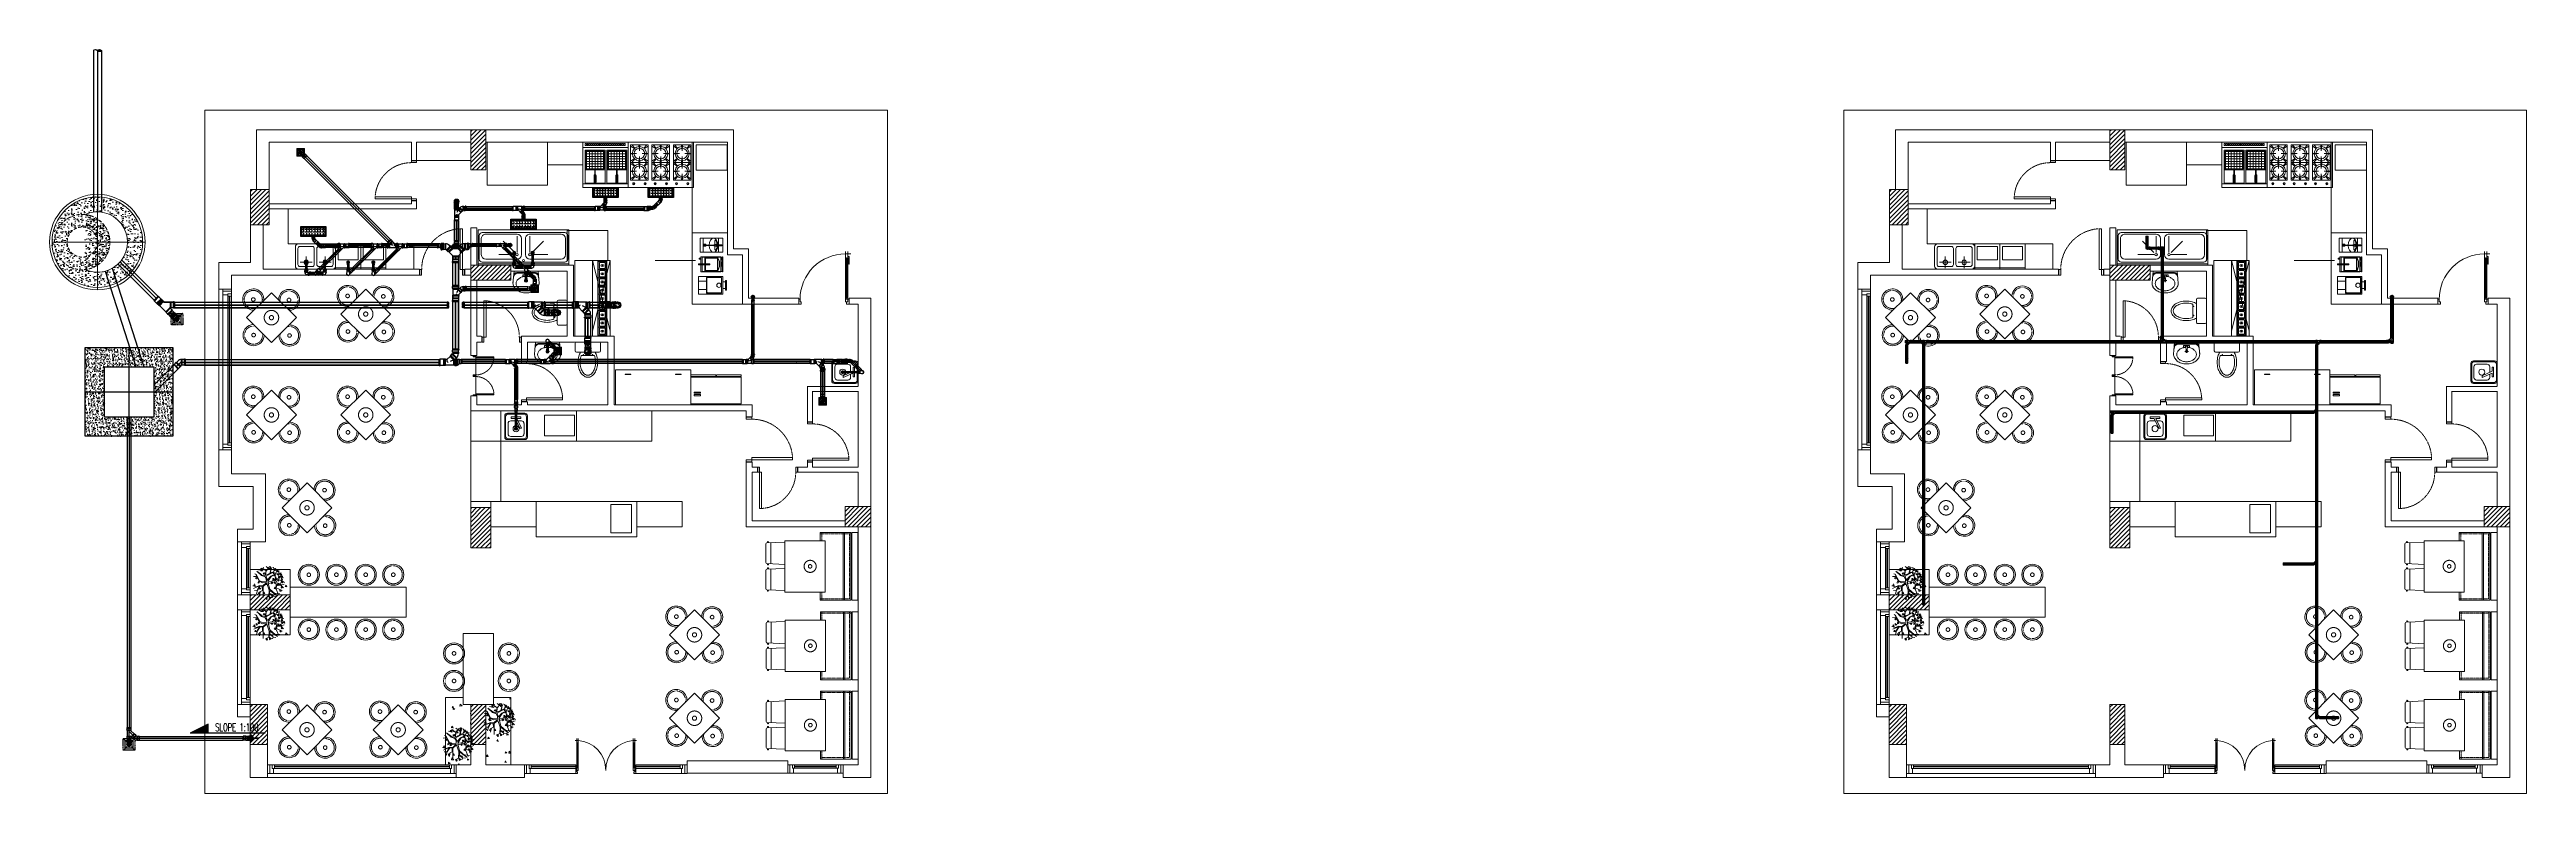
# Model space of a CAD drawing. Header units: metres. Extents: x 1587 to 89247, y -60 to 14723.
# Drawn here: x 40024 to 89247, y -60 to 14723 of the extents above; entities that cross this region are included whole.
import ezdxf
from ezdxf.enums import TextEntityAlignment as Align

# ---------------------------------------------------------------- set-up
doc = ezdxf.new("R2010")
doc.units = ezdxf.units.M
doc.header["$LTSCALE"] = 10
doc.set_wipeout_variables(frame=1)
for name, pattern in [('AXES', [50.8, 31.75, -6.35, 6.35, -6.35]), ('CACHE', [9.525, 6.35, -3.175]), ('CENTER', [50.8, 31.75, -6.35, 6.35, -6.35]), ('DASHED', [19.05, 12.7, -6.35]), ('DASHED2', [9.525, 6.35, -3.175]), ('Hidden', [9.525, 6.35, -3.175]), ('HIDDEN2', [4.7625, 3.175, -1.5875]), ('HIDDEN4', [0.09375, 0.0625, -0.03125]), ('xp-KFCM inline base$0$DASH9', [0.1111, 0.0741, -0.037]), ('xp-KFCM inline base$0$HIDDEN', [0.375, 0.25, -0.125])]:
    doc.linetypes.add(name, pattern=pattern)
doc.layers.get('0').update_dxf_attribs({"color": 253, "lineweight": 0})
for name, color, linetype in [('04Plumbing', 4, 'Continuous'), ('08-TD_GROUND FLOOR$0$08-TD_GROUND FLOOR$0$PL-DR-SYMBOL', 2, 'Continuous'), ('_PL-DR-FITTING', 3, 'Continuous'), ('CCC-DR-FITTING', 11, 'Continuous'), ('CCC-PIPE-WP', 5, 'Continuous'), ('CCC-PIPE-WP-75', 5, 'Continuous'), ('CCC-PIPE-WP-75-SingleLine', 3, 'Continuous'), ('M - BLOCKOUT', 1, 'HIDDEN2'), ('MEC - FLOOR DRAIN', 4, 'Continuous'), ('SN-PV', 11, 'Continuous'), ('SN-PV-110', 11, 'Continuous'), ('SN-PV-110-SingleLine', 3, 'Continuous'), ('SN-PV-25', 11, 'Continuous'), ('SN-PV-25-SingleLine', 3, 'Continuous'), ('SN-PV-40', 11, 'Continuous'), ('SN-PV-40-SingleLine', 3, 'Continuous'), ('SN-PV-50', 11, 'Continuous'), ('SN-PV-50-SingleLine', 3, 'Continuous'), ('SN-PV-75', 11, 'Continuous'), ('SN-PV-75-SingleLine', 3, 'Continuous'), ('SN-RW-32', 3, 'Continuous'), ('SN-RW-32-SingleLine', 3, 'Continuous'), ('SN-RW-40', 3, 'Continuous'), ('SN-RW-40-SingleLine', 3, 'Continuous'), ('SN-RW-thin', 7, 'Continuous'), ('SN-SEW', 5, 'Continuous'), ('SN-SEW-110', 5, 'Continuous'), ('SN-SEW-110-SingleLine', 3, 'Continuous'), ('SN-SEW-160', 5, 'Continuous'), ('SN-SEW-160-SingleLine', 3, 'Continuous')]:
    doc.layers.add(name, color=color, linetype=linetype)
for name, color, linetype, lineweight in [('CCC-ME-FE-MAIN FIRE', 202, 'Continuous', 25), ('CCC-ME-TEXT', 7, 'Continuous', 25), ('Furniture', 7, 'Continuous', 13), ('PIPES-DRAIN-FITTINGS', 140, 'Continuous', 20), ('PL-DR-CENTER', 9, 'CENTER', 0), ('PL-DR-FITTING', 3, 'Continuous', 0), ('PL-DR-LEADER', 1, 'Continuous', 0), ('PL-DR-PIPE-WS', 3, 'Continuous', 0), ('PL-DR-SYMBOL', 180, 'Continuous', 0), ('PL-DR-TEXT', 7, 'Continuous', 0), ('SN-RW', 3, 'Continuous', 5), ('T2-T3-Enlragement-00-S1-COM2$0$Toilet-Dr$0$D', 4, 'Continuous', 0)]:
    doc.layers.add(name, color=color, linetype=linetype, lineweight=lineweight)
doc.styles.add('ROMAN', font='ROMANS.shx', dxfattribs={"width": 0.75})
doc.styles.add('ROMANS', font='romans.shx', dxfattribs={"width": 0.75})
pattern_1 = [(180, (-146.5379404, 49.9239478), (0, -0.00275), [0.002, -0.00075]), (270, (-146.5379404, 49.9239478), (0.00275, 0), [0.002, -0.00075])]

# ---------------------------------------------------------------- blocks, each defined once
blk = doc.blocks.new('mb-boncau1')
at = {"linetype": 'Continuous'}
for p, q in [((225, 0), (-225, 0)), ((-250, -25), (-250, -175)), ((-225, -200), (225, -200)), ((250, -175), (250, -25))]:
    blk.add_line(p, q, dxfattribs=at)
at = {"color": 44, "linetype": 'Continuous'}
for p, q in [((-133, -270), (133, -270)), ((-86, -248), (-96, -248)), ((-96, -248), (-96, -270)), ((-96, -270), (-86, -270)), ((-86, -270), (-86, -248)), ((86, -248), (96, -248)), ((86, -270), (86, -248)), ((96, -270), (86, -270)), ((96, -248), (96, -270))]:
    blk.add_line(p, q, dxfattribs=at)
at = {"linetype": 'Continuous'}
for centre, radius, start, end in [((-225, -25), 25, 90, 180), ((225, -25), 25, 0, 90), ((-225, -175), 25, 180, 270), ((264, -401), 458, 164.9269, 180), ((264, -401), 458, 180, 195.0731), ((134, -366), 323, 149.0966, 164.9269), ((-134, -366), 323, 15.0731, 30.9034), ((-264, -401), 458, 0, 15.0731), ((-264, -401), 458, 344.9269, 0), ((225, -175), 25, 270, 0), ((134, -436), 323, 195.0731, 213.0315), ((52, -490), 226, 213.0315, 237.5002), ((0, -571), 129, 237.5002, 270), ((0, -571), 129, 270, 302.4998), ((-52, -490), 226, 302.4998, 326.9685), ((-134, -436), 323, 326.9685, 344.9269)]:
    blk.add_arc(centre, radius, start, end, dxfattribs=at)
at = {"color": 44, "linetype": 'Continuous'}
for centre, radius, start, end in [((264, -401), 418, 164.9269, 180), ((264, -401), 418, 180, 195.0731), ((134, -366), 283, 160.176, 164.9269), ((-134, -366), 283, 15.0731, 19.824), ((-264, -401), 418, 0, 15.0731), ((-264, -401), 418, 344.9269, 0), ((134, -436), 283, 195.0731, 213.0315), ((52, -490), 186, 213.0315, 237.5002), ((0, -571), 89.3, 237.5002, 270), ((0, -571), 89.3, 270, 302.4998), ((-52, -490), 186, 302.4998, 326.9685), ((-134, -436), 283, 326.9685, 344.9269)]:
    blk.add_arc(centre, radius, start, end, dxfattribs=at)
blk = doc.blocks.new('mb-lavabo4')
for p, q in [((-261, -239), (-239, 0)), ((-239, 0), (239, 0)), ((239, 0), (261, -239)), ((-250, -136), (-250, -130)), ((-163, -26), (163, -26)), ((-163, -43), (0, -43)), ((-61, -89), (-61, -71)), ((-61, -71), (0, -71)), ((-61, -106), (-61, -89)), ((-15, -106), (-61, -106)), ((-36, -186), (0, -186)), ((28, -80), (-28, -80)), ((-28, -97), (-20, -97)), ((-26, -89), (-17, -89)), ((-16, -101), (-10, -156)), ((0, -43), (163, -43)), ((0, -71), (61, -71)), ((0, -217), (0, -159)), ((0, -186), (36, -186)), ((10, -156), (16, -101)), ((61, -106), (15, -106)), ((26, -89), (17, -89)), ((20, -97), (28, -97)), ((61, -71), (61, -89)), ((61, -89), (61, -106)), ((250, -130), (250, -136))]:
    blk.add_line(p, q)
for centre, radius in [((-43, -89), 17.4), ((0, -186), 21.7), ((0, -186), 17.4), ((43, -89), 17.4)]:
    blk.add_circle(centre, radius)
for centre, radius, start, end in [((-112, -239), 148, 169.6111, 180), ((-112, -239), 148, 180, 208.9112), ((-163, -130), 86.9, 90, 180), ((-163, -130), 104, 90, 141.7547), ((-58, -209), 210, 208.9112, 233.1301), ((-91, -248), 106, 150.4377, 180), ((-91, -248), 106, 180, 209.5623), ((-23, -162), 269, 233.1301, 252.7421), ((-48, -273), 155, 126.1394, 150.4377), ((-48, -224), 155, 209.5623, 233.8606), ((-20, -311), 203, 106.8299, 126.1394), ((-20, -185), 203, 233.8606, 253.1701), ((0, -88), 347, 252.7421, 270), ((-1, -372), 267, 93.0264, 106.8299), ((-1, -124), 267, 253.1701, 270), ((-20, -102), 4.35, 5.6071, 90), ((0, -139), 20.5, 239.7473, 300.2527), ((-1, -124), 267, 270, 286.8299), ((0, -88), 347, 270, 287.2579), ((-1, -372), 267, 73.1701, 86.4587), ((20, -102), 4.35, 90, 174.3929), ((17, -311), 203, 53.8606, 73.1701), ((17, -185), 203, 286.8299, 306.1394), ((23, -162), 269, 287.2579, 306.8699), ((45, -273), 155, 29.5623, 53.8606), ((45, -224), 155, 306.1394, 330.4377), ((163, -130), 104, 38.2453, 90), ((163, -130), 86.9, 0, 90), ((89, -248), 106, 0, 29.5623), ((89, -248), 106, 330.4377, 0), ((58, -209), 210, 306.8699, 331.0888), ((112, -239), 148, 331.0888, 0), ((112, -239), 148, 0, 10.3889)]:
    blk.add_arc(centre, radius, start, end)
blk = doc.blocks.new('bot')
at = {"layer": 'Furniture'}
for p, q in [((1375.562, 140.332), (1375.537, 140.332)), ((1375.537, 140.332), (1375.537, 140.307)), ((1375.537, 140.307), (1375.614, 140.257)), ((1375.537, 140.167), (1375.537, 140.307)), ((1375.702, 140.332), (1375.562, 140.332)), ((1375.622, 140.264), (1375.562, 140.332)), ((1375.702, 140.332), (1375.712, 140.332)), ((1375.712, 140.212), (1375.702, 140.332)), ((1375.712, 140.332), (1375.722, 140.332)), ((1375.722, 140.332), (1375.712, 140.212)), ((1375.862, 140.332), (1375.722, 140.332)), ((1375.802, 140.264), (1375.862, 140.332)), ((1375.887, 140.307), (1375.81, 140.257)), ((1375.862, 140.332), (1375.887, 140.332)), ((1375.887, 140.332), (1375.887, 140.307)), ((1375.887, 140.307), (1375.887, 140.167)), ((1375.987, 140.332), (1375.962, 140.332)), ((1375.962, 140.332), (1375.962, 140.307)), ((1375.962, 140.307), (1376.039, 140.257)), ((1375.962, 140.167), (1375.962, 140.307)), ((1376.127, 140.332), (1375.987, 140.332)), ((1376.047, 140.264), (1375.987, 140.332)), ((1376.127, 140.332), (1376.137, 140.332)), ((1376.137, 140.212), (1376.127, 140.332)), ((1376.137, 140.332), (1376.147, 140.332)), ((1376.147, 140.332), (1376.137, 140.212)), ((1376.287, 140.332), (1376.147, 140.332)), ((1376.227, 140.264), (1376.287, 140.332)), ((1376.312, 140.307), (1376.235, 140.257)), ((1376.287, 140.332), (1376.312, 140.332)), ((1376.312, 140.332), (1376.312, 140.307)), ((1376.312, 140.307), (1376.312, 140.167)), ((1376.412, 140.332), (1376.387, 140.332)), ((1376.387, 140.332), (1376.387, 140.307)), ((1376.387, 140.307), (1376.464, 140.257)), ((1376.387, 140.167), (1376.387, 140.307)), ((1376.552, 140.332), (1376.412, 140.332)), ((1376.472, 140.264), (1376.412, 140.332)), ((1376.552, 140.332), (1376.562, 140.332)), ((1376.562, 140.212), (1376.552, 140.332)), ((1376.562, 140.332), (1376.572, 140.332)), ((1376.572, 140.332), (1376.562, 140.212)), ((1376.712, 140.332), (1376.572, 140.332)), ((1376.652, 140.264), (1376.712, 140.332)), ((1376.737, 140.307), (1376.66, 140.257)), ((1376.712, 140.332), (1376.737, 140.332)), ((1376.737, 140.332), (1376.737, 140.307)), ((1376.737, 140.307), (1376.737, 140.167)), ((1375.657, 140.157), (1375.537, 140.167)), ((1375.537, 140.167), (1375.537, 140.147)), ((1375.537, 140.147), (1375.657, 140.157)), ((1375.537, 140.007), (1375.537, 140.147)), ((1375.614, 140.057), (1375.537, 140.007)), ((1375.537, 140.007), (1375.537, 139.982)), ((1375.562, 139.982), (1375.537, 139.982)), ((1375.537, 139.957), (1375.537, 139.982)), ((1375.537, 139.982), (1375.562, 139.982)), ((1375.562, 139.982), (1375.537, 139.982)), ((1375.537, 139.982), (1375.562, 139.982)), ((1375.614, 139.907), (1375.537, 139.957)), ((1375.537, 139.957), (1375.537, 139.817)), ((1375.537, 139.817), (1375.657, 139.807)), ((1375.537, 139.797), (1375.537, 139.817)), ((1375.657, 139.807), (1375.537, 139.797)), ((1375.537, 139.797), (1375.537, 139.657)), ((1375.562, 139.982), (1375.622, 140.05)), ((1375.702, 139.982), (1375.562, 139.982)), ((1375.562, 139.982), (1375.622, 139.914)), ((1375.702, 139.982), (1375.562, 139.982)), ((1375.712, 140.102), (1375.702, 139.982)), ((1375.702, 139.982), (1375.712, 139.982)), ((1375.702, 139.982), (1375.712, 139.982)), ((1375.712, 139.862), (1375.702, 139.982)), ((1375.702, 139.982), (1375.712, 139.982)), ((1375.702, 139.982), (1375.712, 139.982)), ((1375.722, 139.982), (1375.712, 140.102)), ((1375.712, 139.982), (1375.722, 139.982)), ((1375.712, 139.982), (1375.722, 139.982)), ((1375.722, 139.982), (1375.712, 139.862)), ((1375.712, 139.982), (1375.722, 139.982)), ((1375.712, 139.982), (1375.722, 139.982)), ((1375.862, 139.982), (1375.722, 139.982)), ((1375.862, 139.982), (1375.722, 139.982)), ((1375.767, 140.157), (1375.887, 140.167)), ((1375.887, 140.147), (1375.767, 140.157)), ((1375.887, 139.817), (1375.767, 139.807)), ((1375.767, 139.807), (1375.887, 139.797)), ((1375.802, 140.05), (1375.862, 139.982)), ((1375.802, 139.914), (1375.862, 139.982)), ((1375.887, 140.007), (1375.81, 140.057)), ((1375.887, 139.957), (1375.81, 139.907)), ((1375.862, 139.982), (1375.887, 139.982)), ((1375.862, 139.982), (1375.887, 139.982)), ((1375.862, 139.982), (1375.887, 139.982)), ((1375.862, 139.982), (1375.887, 139.982)), ((1375.887, 140.167), (1375.887, 140.147)), ((1375.887, 140.147), (1375.887, 140.007)), ((1375.887, 139.982), (1375.887, 140.007)), ((1375.887, 139.982), (1375.887, 139.957)), ((1375.887, 139.817), (1375.887, 139.957)), ((1375.887, 139.797), (1375.887, 139.817)), ((1375.887, 139.657), (1375.887, 139.797)), ((1376.082, 140.157), (1375.962, 140.167)), ((1375.962, 140.167), (1375.962, 140.147)), ((1375.962, 140.147), (1376.082, 140.157)), ((1375.962, 140.007), (1375.962, 140.147)), ((1376.039, 140.057), (1375.962, 140.007)), ((1375.962, 140.007), (1375.962, 139.982)), ((1375.987, 139.982), (1375.962, 139.982)), ((1375.962, 139.957), (1375.962, 139.982)), ((1375.962, 139.982), (1375.987, 139.982)), ((1375.987, 139.982), (1375.962, 139.982)), ((1375.962, 139.982), (1375.987, 139.982)), ((1376.039, 139.907), (1375.962, 139.957)), ((1375.962, 139.957), (1375.962, 139.817)), ((1375.962, 139.817), (1376.082, 139.807)), ((1375.962, 139.797), (1375.962, 139.817)), ((1376.082, 139.807), (1375.962, 139.797)), ((1375.962, 139.797), (1375.962, 139.657)), ((1375.987, 139.982), (1376.047, 140.05)), ((1376.127, 139.982), (1375.987, 139.982)), ((1375.987, 139.982), (1376.047, 139.914)), ((1376.127, 139.982), (1375.987, 139.982)), ((1376.137, 140.102), (1376.127, 139.982)), ((1376.127, 139.982), (1376.137, 139.982)), ((1376.127, 139.982), (1376.137, 139.982)), ((1376.137, 139.862), (1376.127, 139.982)), ((1376.127, 139.982), (1376.137, 139.982)), ((1376.127, 139.982), (1376.137, 139.982)), ((1376.147, 139.982), (1376.137, 140.102)), ((1376.137, 139.982), (1376.147, 139.982)), ((1376.137, 139.982), (1376.147, 139.982)), ((1376.147, 139.982), (1376.137, 139.862)), ((1376.137, 139.982), (1376.147, 139.982)), ((1376.137, 139.982), (1376.147, 139.982)), ((1376.287, 139.982), (1376.147, 139.982)), ((1376.287, 139.982), (1376.147, 139.982)), ((1376.192, 140.157), (1376.312, 140.167)), ((1376.312, 140.147), (1376.192, 140.157)), ((1376.312, 139.817), (1376.192, 139.807)), ((1376.192, 139.807), (1376.312, 139.797)), ((1376.227, 140.05), (1376.287, 139.982)), ((1376.227, 139.914), (1376.287, 139.982)), ((1376.312, 140.007), (1376.235, 140.057)), ((1376.312, 139.957), (1376.235, 139.907)), ((1376.287, 139.982), (1376.312, 139.982)), ((1376.287, 139.982), (1376.312, 139.982)), ((1376.287, 139.982), (1376.312, 139.982)), ((1376.287, 139.982), (1376.312, 139.982)), ((1376.312, 140.167), (1376.312, 140.147)), ((1376.312, 140.147), (1376.312, 140.007)), ((1376.312, 139.982), (1376.312, 140.007)), ((1376.312, 139.982), (1376.312, 139.957)), ((1376.312, 139.817), (1376.312, 139.957)), ((1376.312, 139.797), (1376.312, 139.817)), ((1376.312, 139.657), (1376.312, 139.797)), ((1376.507, 140.157), (1376.387, 140.167)), ((1376.387, 140.167), (1376.387, 140.147)), ((1376.387, 140.147), (1376.507, 140.157)), ((1376.387, 140.007), (1376.387, 140.147)), ((1376.464, 140.057), (1376.387, 140.007)), ((1376.387, 140.007), (1376.387, 139.982)), ((1376.412, 139.982), (1376.387, 139.982)), ((1376.387, 139.957), (1376.387, 139.982)), ((1376.387, 139.982), (1376.412, 139.982)), ((1376.412, 139.982), (1376.387, 139.982)), ((1376.387, 139.982), (1376.412, 139.982)), ((1376.464, 139.907), (1376.387, 139.957)), ((1376.387, 139.957), (1376.387, 139.817)), ((1376.387, 139.817), (1376.507, 139.807)), ((1376.387, 139.797), (1376.387, 139.817)), ((1376.507, 139.807), (1376.387, 139.797)), ((1376.387, 139.797), (1376.387, 139.657)), ((1376.412, 139.982), (1376.472, 140.05)), ((1376.552, 139.982), (1376.412, 139.982)), ((1376.412, 139.982), (1376.472, 139.914)), ((1376.552, 139.982), (1376.412, 139.982)), ((1376.562, 140.102), (1376.552, 139.982)), ((1376.552, 139.982), (1376.562, 139.982)), ((1376.552, 139.982), (1376.562, 139.982)), ((1376.562, 139.862), (1376.552, 139.982)), ((1376.552, 139.982), (1376.562, 139.982)), ((1376.552, 139.982), (1376.562, 139.982)), ((1376.572, 139.982), (1376.562, 140.102)), ((1376.562, 139.982), (1376.572, 139.982)), ((1376.562, 139.982), (1376.572, 139.982)), ((1376.572, 139.982), (1376.562, 139.862)), ((1376.562, 139.982), (1376.572, 139.982)), ((1376.562, 139.982), (1376.572, 139.982)), ((1376.712, 139.982), (1376.572, 139.982)), ((1376.712, 139.982), (1376.572, 139.982)), ((1376.617, 140.157), (1376.737, 140.167)), ((1376.737, 140.147), (1376.617, 140.157)), ((1376.737, 139.817), (1376.617, 139.807)), ((1376.617, 139.807), (1376.737, 139.797)), ((1376.652, 140.05), (1376.712, 139.982)), ((1376.652, 139.914), (1376.712, 139.982)), ((1376.737, 140.007), (1376.66, 140.057)), ((1376.737, 139.957), (1376.66, 139.907)), ((1376.712, 139.982), (1376.737, 139.982)), ((1376.712, 139.982), (1376.737, 139.982)), ((1376.712, 139.982), (1376.737, 139.982)), ((1376.712, 139.982), (1376.737, 139.982)), ((1376.737, 140.167), (1376.737, 140.147)), ((1376.737, 140.147), (1376.737, 140.007)), ((1376.737, 139.982), (1376.737, 140.007)), ((1376.737, 139.982), (1376.737, 139.957)), ((1376.737, 139.817), (1376.737, 139.957)), ((1376.737, 139.797), (1376.737, 139.817)), ((1376.737, 139.657), (1376.737, 139.797)), ((1375.537, 139.657), (1375.614, 139.707)), ((1375.537, 139.632), (1375.537, 139.657)), ((1375.562, 139.632), (1375.537, 139.632)), ((1375.622, 139.7), (1375.562, 139.632)), ((1375.702, 139.632), (1375.562, 139.632)), ((1375.712, 139.752), (1375.702, 139.632)), ((1375.702, 139.632), (1375.712, 139.632)), ((1375.722, 139.632), (1375.712, 139.752)), ((1375.712, 139.632), (1375.722, 139.632)), ((1375.862, 139.632), (1375.722, 139.632)), ((1375.802, 139.7), (1375.862, 139.632)), ((1375.887, 139.657), (1375.81, 139.707)), ((1375.862, 139.632), (1375.887, 139.632)), ((1375.887, 139.632), (1375.887, 139.657)), ((1375.962, 139.657), (1376.039, 139.707)), ((1375.962, 139.632), (1375.962, 139.657)), ((1375.987, 139.632), (1375.962, 139.632)), ((1376.047, 139.7), (1375.987, 139.632)), ((1376.127, 139.632), (1375.987, 139.632)), ((1376.137, 139.752), (1376.127, 139.632)), ((1376.127, 139.632), (1376.137, 139.632)), ((1376.147, 139.632), (1376.137, 139.752)), ((1376.137, 139.632), (1376.147, 139.632)), ((1376.287, 139.632), (1376.147, 139.632)), ((1376.227, 139.7), (1376.287, 139.632)), ((1376.312, 139.657), (1376.235, 139.707)), ((1376.287, 139.632), (1376.312, 139.632)), ((1376.312, 139.632), (1376.312, 139.657)), ((1376.387, 139.657), (1376.464, 139.707)), ((1376.387, 139.632), (1376.387, 139.657)), ((1376.412, 139.632), (1376.387, 139.632)), ((1376.472, 139.7), (1376.412, 139.632)), ((1376.552, 139.632), (1376.412, 139.632)), ((1376.562, 139.752), (1376.552, 139.632)), ((1376.552, 139.632), (1376.562, 139.632)), ((1376.572, 139.632), (1376.562, 139.752)), ((1376.562, 139.632), (1376.572, 139.632)), ((1376.712, 139.632), (1376.572, 139.632)), ((1376.652, 139.7), (1376.712, 139.632)), ((1376.737, 139.657), (1376.66, 139.707)), ((1376.712, 139.632), (1376.737, 139.632)), ((1376.737, 139.632), (1376.737, 139.657))]:
    blk.add_line(p, q, dxfattribs=at)
blk.add_lwpolyline([(1375.487, 140.482), (1376.787, 140.482), (1376.787, 139.582), (1375.487, 139.582)], close=True, dxfattribs=at)
for centre, radius in [((1375.599, 140.405), 0.02), ((1375.599, 140.405), 0.015), ((1375.825, 140.405), 0.02), ((1375.825, 140.405), 0.015), ((1376.024, 140.405), 0.02), ((1376.024, 140.405), 0.015), ((1376.25, 140.405), 0.02), ((1376.25, 140.405), 0.015), ((1376.449, 140.405), 0.02), ((1376.449, 140.405), 0.015), ((1376.675, 140.405), 0.02), ((1376.675, 140.405), 0.015), ((1375.712, 140.157), 0.105), ((1375.712, 139.807), 0.105), ((1376.137, 140.157), 0.105), ((1376.137, 139.807), 0.105), ((1376.562, 140.157), 0.105), ((1376.562, 139.807), 0.105)]:
    blk.add_circle(centre, radius, dxfattribs=at)
for centre, start, end in [((1375.712, 140.157), 92.894, 177.106), ((1375.712, 140.157), 2.894, 87.106), ((1376.137, 140.157), 92.894, 177.106), ((1376.137, 140.157), 2.894, 87.106), ((1376.562, 140.157), 92.894, 177.106), ((1376.562, 140.157), 2.894, 87.106), ((1375.712, 140.157), 182.894, 267.106), ((1375.712, 139.807), 92.894, 177.106), ((1375.712, 139.807), 182.894, 267.106), ((1375.712, 140.157), 272.894, 357.106), ((1375.712, 139.807), 2.894, 87.106), ((1375.712, 139.807), 272.894, 357.106), ((1376.137, 140.157), 182.894, 267.106), ((1376.137, 139.807), 92.894, 177.106), ((1376.137, 139.807), 182.894, 267.106), ((1376.137, 140.157), 272.894, 357.106), ((1376.137, 139.807), 2.894, 87.106), ((1376.137, 139.807), 272.894, 357.106), ((1376.562, 140.157), 182.894, 267.106), ((1376.562, 139.807), 92.894, 177.106), ((1376.562, 139.807), 182.894, 267.106), ((1376.562, 140.157), 272.894, 357.106), ((1376.562, 139.807), 2.894, 87.106), ((1376.562, 139.807), 272.894, 357.106)]:
    blk.add_arc(centre, 0.14, start, end, dxfattribs=at)
blk = doc.blocks.new('gril')
at = {"layer": 'Furniture'}
h = blk.add_hatch(dxfattribs=at)
h.set_pattern_fill('ZIGZAG', color=256, scale=0.0875, angle=450, style=0)
h.set_pattern_definition([(90, (1936.852645, 1847.749604), (-0.00969145569, 0.0109375), [0.0109375, -0.0109375]), (180, (1936.852645, 1847.760541), (-0.00969145569, -0.0109375), [0.00969145569, -0.00969145569])])
h.paths.add_polyline_path([(1373.878, 137.622), (1373.835, 137.622), (1373.835, 137.76), (1373.878, 137.76)])
h = blk.add_hatch(dxfattribs=at)
h.set_pattern_fill('ZIGZAG', color=256, scale=0.0875, angle=450, style=0)
h.set_pattern_definition([(90, (1936.852645, 1847.413456), (-0.00969145569, 0.0109375), [0.0109375, -0.0109375]), (180, (1936.852645, 1847.424393), (-0.00969145569, -0.0109375), [0.00969145569, -0.00969145569])])
h.paths.add_polyline_path([(1374.31, 137.622), (1374.267, 137.622), (1374.267, 137.76), (1374.31, 137.76)])
for p, q in [((1373.659, 138.258), (1374.053, 138.258)), ((1373.659, 138.258), (1373.659, 137.871)), ((1373.659, 137.871), (1373.852, 137.871)), ((1373.659, 137.871), (1373.659, 137.608)), ((1373.665, 137.921), (1373.665, 138.208)), ((1373.676, 138.208), (1373.676, 137.921)), ((1373.676, 138.186), (1374.036, 138.186)), ((1373.676, 138.136), (1374.036, 138.136)), ((1373.676, 138.086), (1374.036, 138.086)), ((1373.676, 138.036), (1374.036, 138.036)), ((1373.676, 137.987), (1374.036, 137.987)), ((1373.676, 137.937), (1374.036, 137.937)), ((1373.687, 137.897), (1373.687, 138.233)), ((1373.691, 138.236), (1374.021, 138.236)), ((1373.707, 137.887), (1374.005, 137.887)), ((1373.997, 138.253), (1373.715, 138.253)), ((1373.997, 138.243), (1373.715, 138.243)), ((1373.715, 137.886), (1373.997, 137.886)), ((1373.997, 137.876), (1373.715, 137.876)), ((1373.744, 137.886), (1373.744, 138.243)), ((1373.8, 137.886), (1373.8, 138.243)), ((1373.841, 137.871), (1373.852, 137.871)), ((1373.852, 137.772), (1373.852, 137.876)), ((1373.854, 137.772), (1373.854, 137.876)), ((1373.854, 137.871), (1373.859, 137.871)), ((1373.856, 137.886), (1373.856, 138.243)), ((1373.859, 137.772), (1373.859, 137.876)), ((1373.861, 137.772), (1373.861, 137.876)), ((1373.861, 137.871), (1374.053, 137.871)), ((1373.861, 137.871), (1373.871, 137.871)), ((1373.912, 137.886), (1373.912, 138.243)), ((1373.969, 137.886), (1373.969, 138.243)), ((1374.025, 137.897), (1374.025, 138.233)), ((1374.036, 137.921), (1374.036, 138.208)), ((1374.047, 138.208), (1374.047, 137.921)), ((1374.053, 137.871), (1374.053, 138.258)), ((1374.053, 137.871), (1374.053, 137.608)), ((1374.091, 138.258), (1374.485, 138.258)), ((1374.091, 138.258), (1374.091, 137.871)), ((1374.091, 137.871), (1374.284, 137.871)), ((1374.091, 137.871), (1374.091, 137.608)), ((1374.097, 137.921), (1374.097, 138.208)), ((1374.108, 138.208), (1374.108, 137.921)), ((1374.108, 138.186), (1374.468, 138.186)), ((1374.108, 138.136), (1374.468, 138.136)), ((1374.108, 138.086), (1374.468, 138.086)), ((1374.108, 138.036), (1374.468, 138.036)), ((1374.108, 137.987), (1374.468, 137.987)), ((1374.108, 137.937), (1374.468, 137.937)), ((1374.119, 137.897), (1374.119, 138.233)), ((1374.124, 138.236), (1374.453, 138.236)), ((1374.14, 137.887), (1374.437, 137.887)), ((1374.429, 138.253), (1374.148, 138.253)), ((1374.429, 138.243), (1374.148, 138.243)), ((1374.148, 137.886), (1374.429, 137.886)), ((1374.429, 137.876), (1374.148, 137.876)), ((1374.176, 137.886), (1374.176, 138.243)), ((1374.232, 137.886), (1374.232, 138.243)), ((1374.274, 137.871), (1374.284, 137.871)), ((1374.284, 137.772), (1374.284, 137.876)), ((1374.286, 137.772), (1374.286, 137.876)), ((1374.286, 137.871), (1374.291, 137.871)), ((1374.288, 137.886), (1374.288, 138.243)), ((1374.291, 137.772), (1374.291, 137.876)), ((1374.293, 137.772), (1374.293, 137.876)), ((1374.293, 137.871), (1374.485, 137.871)), ((1374.293, 137.871), (1374.303, 137.871)), ((1374.345, 137.886), (1374.345, 138.243)), ((1374.401, 137.886), (1374.401, 138.243)), ((1374.457, 137.897), (1374.457, 138.233)), ((1374.468, 137.921), (1374.468, 138.208)), ((1374.48, 138.208), (1374.48, 137.921)), ((1374.485, 137.871), (1374.485, 138.258)), ((1374.485, 137.871), (1374.485, 137.608)), ((1374.532, 137.59), (1373.632, 137.59)), ((1374.053, 137.608), (1373.659, 137.608)), ((1373.835, 137.76), (1373.878, 137.76)), ((1373.835, 137.622), (1373.835, 137.76)), ((1373.878, 137.622), (1373.835, 137.622)), ((1373.839, 137.766), (1373.839, 137.76)), ((1373.839, 137.622), (1373.839, 137.618)), ((1373.841, 137.766), (1373.841, 137.76)), ((1373.841, 137.622), (1373.841, 137.618)), ((1373.845, 137.771), (1373.851, 137.771)), ((1373.845, 137.769), (1373.851, 137.769)), ((1373.862, 137.61), (1373.85, 137.61)), ((1373.862, 137.608), (1373.85, 137.608)), ((1373.862, 137.771), (1373.867, 137.771)), ((1373.862, 137.769), (1373.867, 137.769)), ((1373.871, 137.766), (1373.871, 137.76)), ((1373.871, 137.622), (1373.871, 137.618)), ((1373.873, 137.766), (1373.873, 137.76)), ((1373.873, 137.622), (1373.873, 137.618)), ((1373.878, 137.76), (1373.878, 137.622)), ((1374.485, 137.608), (1374.091, 137.608)), ((1374.267, 137.76), (1374.31, 137.76)), ((1374.267, 137.622), (1374.267, 137.76)), ((1374.31, 137.622), (1374.267, 137.622)), ((1374.271, 137.766), (1374.271, 137.76)), ((1374.271, 137.622), (1374.271, 137.618)), ((1374.274, 137.766), (1374.274, 137.76)), ((1374.274, 137.622), (1374.274, 137.618)), ((1374.277, 137.771), (1374.283, 137.771)), ((1374.277, 137.769), (1374.283, 137.769)), ((1374.294, 137.61), (1374.283, 137.61)), ((1374.294, 137.608), (1374.283, 137.608)), ((1374.294, 137.771), (1374.3, 137.771)), ((1374.294, 137.769), (1374.3, 137.769)), ((1374.303, 137.766), (1374.303, 137.76)), ((1374.303, 137.622), (1374.303, 137.618)), ((1374.305, 137.766), (1374.305, 137.76)), ((1374.305, 137.622), (1374.305, 137.618)), ((1374.31, 137.76), (1374.31, 137.622))]:
    blk.add_line(p, q, dxfattribs=at)
for points in [[(1374.532, 138.418), (1374.532, 138.316), (1373.632, 138.316), (1373.632, 138.418)], [(1374.532, 138.418), (1374.532, 137.518), (1373.632, 137.518), (1373.632, 138.418)], [(1373.716, 138.393), (1373.716, 138.354), (1373.69, 138.354), (1373.69, 138.393)], [(1373.754, 138.393), (1373.754, 138.354), (1373.728, 138.354), (1373.728, 138.393)], [(1373.793, 138.393), (1373.793, 138.354), (1373.767, 138.354), (1373.767, 138.393)], [(1373.831, 138.393), (1373.831, 138.354), (1373.806, 138.354), (1373.806, 138.393)], [(1373.87, 138.393), (1373.87, 138.354), (1373.844, 138.354), (1373.844, 138.393)], [(1373.908, 138.393), (1373.908, 138.354), (1373.883, 138.354), (1373.883, 138.393)], [(1373.947, 138.393), (1373.947, 138.354), (1373.921, 138.354), (1373.921, 138.393)], [(1373.986, 138.393), (1373.986, 138.354), (1373.96, 138.354), (1373.96, 138.393)], [(1374.024, 138.393), (1374.024, 138.354), (1373.998, 138.354), (1373.998, 138.393)], [(1374.063, 138.393), (1374.063, 138.354), (1374.037, 138.354), (1374.037, 138.393)], [(1374.101, 138.393), (1374.101, 138.354), (1374.076, 138.354), (1374.076, 138.393)], [(1374.14, 138.393), (1374.14, 138.354), (1374.114, 138.354), (1374.114, 138.393)], [(1374.178, 138.393), (1374.178, 138.354), (1374.153, 138.354), (1374.153, 138.393)], [(1374.217, 138.393), (1374.217, 138.354), (1374.191, 138.354), (1374.191, 138.393)], [(1374.256, 138.393), (1374.256, 138.354), (1374.23, 138.354), (1374.23, 138.393)], [(1374.294, 138.393), (1374.294, 138.354), (1374.268, 138.354), (1374.268, 138.393)], [(1374.333, 138.393), (1374.333, 138.354), (1374.307, 138.354), (1374.307, 138.393)], [(1374.371, 138.393), (1374.371, 138.354), (1374.346, 138.354), (1374.346, 138.393)], [(1374.41, 138.393), (1374.41, 138.354), (1374.384, 138.354), (1374.384, 138.393)], [(1374.448, 138.393), (1374.448, 138.354), (1374.423, 138.354), (1374.423, 138.393)], [(1374.487, 138.393), (1374.487, 138.354), (1374.461, 138.354), (1374.461, 138.393)]]:
    blk.add_lwpolyline(points, close=True, dxfattribs=at)
at = {"layer": 'Furniture', "extrusion": (0, 0, -1)}
for centre, major_axis, ratio, start_param, end_param in [((1373.715, 138.208), (0.0506, 0), 0.886076, 3.141593, 4.712389), ((1373.715, 137.921), (-0.0506, 0), 0.886076, 4.712389, 6.283185), ((1373.715, 138.208), (0.0394, 0), 0.886076, 3.141593, 4.712389), ((1373.715, 137.921), (-0.0394, 0), 0.886076, 4.712389, 6.283185), ((1373.997, 138.208), (-0.0506, 0), 0.886076, 1.570796, 3.141593), ((1373.997, 138.208), (0.0394, 0), 0.886076, 4.712389, 6.283185), ((1373.997, 137.921), (-0.0394, 0), 0.886076, 3.141593, 4.712389), ((1373.997, 137.921), (-0.0506, 0), 0.886076, 3.141593, 4.712389), ((1374.148, 138.208), (0.0506, 0), 0.886076, 3.141593, 4.712389), ((1374.148, 137.921), (-0.0506, 0), 0.886076, 4.712389, 6.283185), ((1374.148, 138.208), (0.0394, 0), 0.886076, 3.141593, 4.712389), ((1374.148, 137.921), (-0.0394, 0), 0.886076, 4.712389, 6.283185), ((1374.429, 138.208), (-0.0506, 0), 0.886076, 1.570796, 3.141593), ((1374.429, 138.208), (0.0394, 0), 0.886076, 4.712389, 6.283185), ((1374.429, 137.921), (-0.0394, 0), 0.886076, 3.141593, 4.712389), ((1374.429, 137.921), (-0.0506, 0), 0.886076, 3.141593, 4.712389), ((1373.845, 137.766), (-0.00563, 0), 0.886076, 0, 1.570796), ((1373.85, 137.618), (-0.0113, 0), 0.886076, 4.712389, 6.283185), ((1373.845, 137.766), (-0.00338, 0), 0.886076, 0, 1.570796), ((1373.85, 137.618), (-0.009, 0), 0.886076, 4.712389, 6.283185), ((1373.851, 137.772), (-0.000746, 0.000746), 1, 2.356194, 3.926991), ((1373.851, 137.772), (-0.00338, 0), 0.886076, 3.141593, 4.712389), ((1373.862, 137.772), (0.00338, 0), 0.886076, 1.570796, 3.141593), ((1373.862, 137.772), (0.000746, 0.000746), 1, 2.356194, 3.926991), ((1373.862, 137.618), (0.0113, 0), 0.886076, 0, 1.570796), ((1373.862, 137.618), (0.009, 0), 0.886076, 0, 1.570796), ((1373.867, 137.766), (0.00563, 0), 0.886076, -1.570796, 0), ((1373.867, 137.766), (0.00338, 0), 0.886076, -1.570796, 0), ((1374.277, 137.766), (-0.00563, 0), 0.886076, 0, 1.570796), ((1374.283, 137.618), (-0.0113, 0), 0.886076, 4.712389, 6.283185), ((1374.277, 137.766), (-0.00338, 0), 0.886076, 0, 1.570796), ((1374.283, 137.618), (-0.009, 0), 0.886076, 4.712389, 6.283185), ((1374.283, 137.772), (-0.000746, 0.000746), 1, 2.356194, 3.926991), ((1374.283, 137.772), (-0.00338, 0), 0.886076, 3.141593, 4.712389), ((1374.294, 137.772), (0.00338, 0), 0.886076, 1.570796, 3.141593), ((1374.294, 137.772), (0.000746, 0.000746), 1, 2.356194, 3.926991), ((1374.294, 137.618), (0.0113, 0), 0.886076, 0, 1.570796), ((1374.294, 137.618), (0.009, 0), 0.886076, 0, 1.570796), ((1374.3, 137.766), (0.00563, 0), 0.886076, -1.570796, 0), ((1374.3, 137.766), (0.00338, 0), 0.886076, -1.570796, 0)]:
    blk.add_ellipse(centre, major_axis=major_axis, ratio=ratio, start_param=start_param, end_param=end_param, dxfattribs=at)
blk = doc.blocks.new('fri')
at = {"layer": 'Furniture'}
for p, q in [((1373.656, 141.263), (1372.256, 140.913)), ((1372.256, 141.263), (1373.656, 140.913)), ((1372.375, 141.115), (1372.336, 141.115)), ((1372.375, 141.105), (1372.336, 141.105)), ((1372.538, 141.115), (1372.499, 141.115)), ((1372.538, 141.105), (1372.499, 141.105)), ((1372.701, 141.115), (1372.662, 141.115)), ((1372.701, 141.105), (1372.662, 141.105)), ((1372.864, 141.115), (1372.825, 141.115)), ((1372.864, 141.105), (1372.825, 141.105)), ((1373.027, 141.115), (1372.988, 141.115)), ((1373.027, 141.105), (1372.988, 141.105)), ((1373.19, 141.115), (1373.151, 141.115)), ((1373.19, 141.105), (1373.151, 141.105)), ((1373.353, 141.115), (1373.314, 141.115)), ((1373.353, 141.105), (1373.314, 141.105)), ((1373.516, 141.115), (1373.477, 141.115)), ((1373.516, 141.105), (1373.477, 141.105)), ((1373.679, 141.115), (1373.64, 141.115)), ((1373.679, 141.105), (1373.64, 141.105))]:
    blk.add_line(p, q, dxfattribs=at)
at = {"layer": 'Furniture', "linetype": 'ByBlock'}
for p, q in [((1373.756, 141.203), (1372.256, 141.203)), ((1373.756, 141.018), (1372.256, 141.018))]:
    blk.add_line(p, q, dxfattribs=at)
at = {"layer": 'Furniture'}
for points in [[(1372.256, 140.563), (1373.756, 140.563), (1373.756, 141.263), (1372.256, 141.263)], [(1372.256, 141.263), (1373.756, 141.263), (1373.756, 140.913), (1372.256, 140.913)], [(1372.274, 141.19), (1372.274, 141.031), (1372.437, 141.031), (1372.437, 141.19)], [(1372.437, 141.19), (1372.437, 141.031), (1372.6, 141.031), (1372.6, 141.19)], [(1372.6, 141.19), (1372.6, 141.031), (1372.763, 141.031), (1372.763, 141.19)], [(1372.763, 141.19), (1372.763, 141.031), (1372.926, 141.031), (1372.926, 141.19)], [(1372.926, 141.19), (1372.926, 141.031), (1373.089, 141.031), (1373.089, 141.19)], [(1373.089, 141.19), (1373.089, 141.031), (1373.252, 141.031), (1373.252, 141.19)], [(1373.252, 141.19), (1373.252, 141.031), (1373.415, 141.031), (1373.415, 141.19)], [(1373.415, 141.19), (1373.415, 141.031), (1373.578, 141.031), (1373.578, 141.19)], [(1373.578, 141.19), (1373.578, 141.031), (1373.741, 141.031), (1373.741, 141.19)]]:
    blk.add_lwpolyline(points, close=True, dxfattribs=at)
for points in [[(1372.294, 141.16), (1372.294, 141.061, 0.414214), (1372.304, 141.051), (1372.407, 141.051, 0.414214), (1372.417, 141.061), (1372.417, 141.16, 0.414214), (1372.407, 141.17), (1372.304, 141.17, 0.414214)], [(1372.457, 141.16), (1372.457, 141.061, 0.414214), (1372.467, 141.051), (1372.57, 141.051, 0.414214), (1372.58, 141.061), (1372.58, 141.16, 0.414214), (1372.57, 141.17), (1372.467, 141.17, 0.414214)], [(1372.62, 141.16), (1372.62, 141.061, 0.414214), (1372.63, 141.051), (1372.733, 141.051, 0.414214), (1372.743, 141.061), (1372.743, 141.16, 0.414214), (1372.733, 141.17), (1372.63, 141.17, 0.414214)], [(1372.783, 141.16), (1372.783, 141.061, 0.414214), (1372.793, 141.051), (1372.896, 141.051, 0.414214), (1372.906, 141.061), (1372.906, 141.16, 0.414214), (1372.896, 141.17), (1372.793, 141.17, 0.414214)], [(1372.946, 141.16), (1372.946, 141.061, 0.414214), (1372.956, 141.051), (1373.059, 141.051, 0.414214), (1373.069, 141.061), (1373.069, 141.16, 0.414214), (1373.059, 141.17), (1372.956, 141.17, 0.414214)], [(1373.109, 141.16), (1373.109, 141.061, 0.414214), (1373.119, 141.051), (1373.222, 141.051, 0.414214), (1373.232, 141.061), (1373.232, 141.16, 0.414214), (1373.222, 141.17), (1373.119, 141.17, 0.414214)], [(1373.272, 141.16), (1373.272, 141.061, 0.414214), (1373.282, 141.051), (1373.385, 141.051, 0.414214), (1373.395, 141.061), (1373.395, 141.16, 0.414214), (1373.385, 141.17), (1373.282, 141.17, 0.414214)], [(1373.435, 141.16), (1373.435, 141.061, 0.414214), (1373.445, 141.051), (1373.548, 141.051, 0.414214), (1373.558, 141.061), (1373.558, 141.16, 0.414214), (1373.548, 141.17), (1373.445, 141.17, 0.414214)], [(1373.598, 141.16), (1373.598, 141.061, 0.414214), (1373.608, 141.051), (1373.711, 141.051, 0.414214), (1373.721, 141.061), (1373.721, 141.16, 0.414214), (1373.711, 141.17), (1373.608, 141.17, 0.414214)]]:
    blk.add_lwpolyline(points, format="xyb", close=True, dxfattribs=at)
for centre in [(1372.356, 141.11), (1372.519, 141.11), (1372.682, 141.11), (1372.845, 141.11), (1373.008, 141.11), (1373.171, 141.11), (1373.334, 141.11), (1373.497, 141.11), (1373.66, 141.11)]:
    blk.add_ellipse(centre, major_axis=(0, -0.0305), ratio=0.644353, dxfattribs=at)
blk = doc.blocks.new('A$C70A3162A')
at = {"layer": 'Furniture'}
for p, q in [((0, 0.427), (0.094, 0.44)), ((0, 0.11), (0, 0.427)), ((0, 0.427), (0, 0.11)), ((0.6, 0.427), (0, 0.427)), ((0.6, 0.427), (0, 0.427)), ((0.506, 0.44), (0.094, 0.44)), ((0.561, 0.329), (0.487, 0.329)), ((0.487, 0.329), (0.487, 0.316)), ((0.487, 0.316), (0.561, 0.316)), ((0.561, 0.301), (0.487, 0.301)), ((0.487, 0.301), (0.487, 0.288)), ((0.6, 0.427), (0.506, 0.44)), ((0.561, 0.316), (0.561, 0.329)), ((0.561, 0.288), (0.561, 0.301)), ((0.6, 0.11), (0.6, 0.427)), ((0.6, 0.11), (0.6, 0.427)), ((0.6, 0.11), (0, 0.11)), ((0, 0.11), (0.6, 0.11)), ((0.293, 0.1), (0, 0.1)), ((0, 0.1), (0, 0.08)), ((0.293, 0.08), (0, 0.08)), ((0.011, 0.1), (0.011, 0.11)), ((0.283, 0.1), (0.283, 0.11)), ((0.293, 0.08), (0.293, 0.1)), ((0.303, 0.08), (0.303, 0.1)), ((0.6, 0.1), (0.303, 0.1)), ((0.6, 0.1), (0.303, 0.1)), ((0.303, 0.08), (0.6, 0.08)), ((0.6, 0.08), (0.303, 0.08)), ((0.313, 0.1), (0.313, 0.11)), ((0.487, 0.288), (0.561, 0.288)), ((0.59, 0.1), (0.59, 0.11)), ((0.6, 0.08), (0.6, 0.1)), ((0.6, 0.08), (0.6, 0.1))]:
    blk.add_line(p, q, dxfattribs=at)
blk = doc.blocks.new('fdfddsd')
at = {"layer": 'Furniture'}
for p, q in [((1373.595, 52.079), (1373.945, 52.079)), ((1373.595, 51.597), (1373.595, 52.079)), ((1373.595, 51.901), (1373.595, 52.039)), ((1373.613, 52.056), (1373.928, 52.056)), ((1373.613, 51.755), (1373.613, 52.056)), ((1373.613, 51.755), (1373.928, 51.755)), ((1373.617, 51.782), (1373.617, 52.03)), ((1373.639, 52.052), (1373.902, 52.052)), ((1373.639, 51.76), (1373.902, 51.76)), ((1373.677, 52.15), (1373.677, 52.132)), ((1373.677, 52.15), (1373.866, 52.15)), ((1373.866, 52.15), (1373.677, 52.15)), ((1373.677, 52.132), (1373.866, 52.132)), ((1373.677, 52.132), (1373.866, 52.132)), ((1373.687, 51.597), (1373.687, 51.755)), ((1373.705, 52.079), (1373.705, 52.132)), ((1373.836, 52.079), (1373.836, 52.132)), ((1373.854, 51.597), (1373.854, 51.755)), ((1373.866, 52.132), (1373.866, 52.15)), ((1373.924, 51.782), (1373.924, 52.03)), ((1373.928, 51.755), (1373.928, 52.056)), ((1373.945, 52.079), (1373.945, 51.597)), ((1373.945, 51.597), (1373.595, 51.597))]:
    blk.add_line(p, q, dxfattribs=at)
blk.add_circle((1373.77, 52), 0.0421, dxfattribs=at)
for centre, start, end in [((1373.639, 52.03), 90, 180), ((1373.639, 51.782), 180, 270), ((1373.902, 52.03), 360, 90), ((1373.902, 51.782), 270, 360)]:
    blk.add_arc(centre, 0.0219, start, end, dxfattribs=at)
blk = doc.blocks.new('dfdfddsfds')
at = {"layer": 'Furniture'}
for p, q in [((1372.629, 52.013), (1372.592, 52.013)), ((1372.592, 51.993), (1372.629, 51.993)), ((1372.599, 52.123), (1372.599, 52.103)), ((1372.629, 52.123), (1372.599, 52.123)), ((1372.599, 52.103), (1372.629, 52.103)), ((1373.029, 52.149), (1372.629, 52.149)), ((1372.629, 52.149), (1372.629, 52.013)), ((1372.799, 52.013), (1372.629, 52.013)), ((1372.629, 51.993), (1372.799, 51.993)), ((1372.629, 51.856), (1372.629, 51.993)), ((1372.629, 51.856), (1373.029, 51.856)), ((1372.659, 52.143), (1372.707, 52.143)), ((1372.659, 52.143), (1372.659, 52.013)), ((1372.659, 51.863), (1372.659, 51.993)), ((1372.659, 51.863), (1372.707, 51.863)), ((1372.664, 52.148), (1373.029, 52.148)), ((1372.664, 52.145), (1372.664, 52.148)), ((1373.029, 52.145), (1372.664, 52.145)), ((1373.029, 51.86), (1372.664, 51.86)), ((1372.664, 51.857), (1372.664, 51.86)), ((1372.664, 51.857), (1373.029, 51.857)), ((1372.67, 52.148), (1372.67, 52.149)), ((1372.67, 52.145), (1372.67, 52.143)), ((1372.67, 51.86), (1372.67, 51.863)), ((1372.67, 51.857), (1372.67, 51.856)), ((1372.68, 52.148), (1372.68, 52.149)), ((1372.68, 52.145), (1372.68, 52.143)), ((1372.68, 51.86), (1372.68, 51.863)), ((1372.68, 51.857), (1372.68, 51.856)), ((1372.707, 52.143), (1372.707, 52.013)), ((1372.843, 52.139), (1372.707, 52.139)), ((1372.843, 52.136), (1372.707, 52.136)), ((1372.707, 51.863), (1372.707, 51.993)), ((1372.843, 51.869), (1372.707, 51.869)), ((1372.707, 51.866), (1372.843, 51.866)), ((1372.724, 52.013), (1372.724, 52.123)), ((1372.724, 51.993), (1372.724, 51.883)), ((1372.957, 52.123), (1372.729, 52.128)), ((1372.729, 51.878), (1372.957, 51.883)), ((1372.843, 52.145), (1372.843, 52.125)), ((1372.843, 51.86), (1372.843, 51.88)), ((1372.858, 52.145), (1372.858, 52.125)), ((1372.962, 52.139), (1372.858, 52.139)), ((1372.858, 52.136), (1372.962, 52.136)), ((1372.858, 51.86), (1372.858, 51.881)), ((1372.962, 51.869), (1372.858, 51.869)), ((1372.962, 51.866), (1372.858, 51.866)), ((1372.962, 51.888), (1372.962, 52.118)), ((1372.996, 51.96), (1372.968, 51.874)), ((1372.969, 52.132), (1372.996, 52.056)), ((1372.998, 52.057), (1372.971, 52.133)), ((1372.971, 51.873), (1372.999, 51.959)), ((1372.996, 52.053), (1372.996, 51.962)), ((1372.999, 51.962), (1372.999, 52.053)), ((1373.029, 52.148), (1373.029, 52.149)), ((1373.058, 52.148), (1373.029, 52.148)), ((1373.029, 52.145), (1373.029, 52.14)), ((1373.069, 52.145), (1373.029, 52.145)), ((1373.029, 52.084), (1373.029, 52.14)), ((1373.029, 52.14), (1373.037, 52.14)), ((1373.029, 52.079), (1373.029, 52.084)), ((1373.037, 52.084), (1373.029, 52.084)), ((1373.029, 52.079), (1373.029, 51.86)), ((1373.03, 52.079), (1373.029, 52.079)), ((1373.03, 52.069), (1373.029, 52.069)), ((1373.041, 52.043), (1373.029, 52.043)), ((1373.041, 51.963), (1373.029, 51.963)), ((1373.069, 51.86), (1373.029, 51.86)), ((1373.058, 51.857), (1373.029, 51.857)), ((1373.029, 51.856), (1373.029, 51.857)), ((1373.03, 52.069), (1373.03, 52.079)), ((1373.037, 52.14), (1373.037, 52.084)), ((1373.053, 52.119), (1373.037, 52.119)), ((1373.053, 52.105), (1373.037, 52.105)), ((1373.041, 51.963), (1373.041, 52.043)), ((1373.053, 51.86), (1373.053, 52.145)), ((1373.058, 52.149), (1373.058, 52.148)), ((1373.064, 52.149), (1373.058, 52.149)), ((1373.064, 52.148), (1373.058, 52.148)), ((1373.064, 51.857), (1373.058, 51.857)), ((1373.058, 51.856), (1373.058, 51.857)), ((1373.064, 51.856), (1373.058, 51.856)), ((1373.064, 52.149), (1373.064, 52.148)), ((1373.064, 52.148), (1373.072, 52.148)), ((1373.064, 51.857), (1373.072, 51.857)), ((1373.064, 51.856), (1373.064, 51.857)), ((1373.069, 52.145), (1373.072, 52.145)), ((1373.069, 51.86), (1373.069, 52.145)), ((1373.072, 51.86), (1373.069, 51.86)), ((1373.072, 52.145), (1373.072, 52.148)), ((1373.072, 51.857), (1373.072, 51.86))]:
    blk.add_line(p, q, dxfattribs=at)
for centre, radius, start, end in [((1372.592, 52.003), 0.01, 90, 270), ((1372.729, 52.123), 0.005, 88.7434, 180), ((1372.729, 51.883), 0.005, 180, 271.2566), ((1372.799, 52.003), 0.01, 270, 90), ((1372.957, 52.118), 0.005, 360, 90), ((1372.957, 51.888), 0.005, 270, 360), ((1372.962, 52.129), 0.01, 19.5821, 90), ((1372.962, 52.129), 0.007, 19.5821, 90), ((1372.962, 51.876), 0.007, 270, 342.3582), ((1372.962, 51.876), 0.01, 270, 342.3582), ((1372.989, 52.053), 0.007, 360, 19.5821), ((1372.989, 51.962), 0.007, 342.3582, 360), ((1372.989, 52.053), 0.01, 360, 19.5821), ((1372.989, 51.962), 0.01, 342.3582, 360)]:
    blk.add_arc(centre, radius, start, end, dxfattribs=at)
blk = doc.blocks.new('fggfgdfg')
at = {"layer": 'Furniture'}
for p, q in [((1372.531, 51.294), (1372.531, 51.014)), ((1372.981, 51.294), (1372.531, 51.294)), ((1372.591, 51.294), (1372.591, 51.014)), ((1372.782, 51.293), (1372.782, 51.294)), ((1372.823, 51.163), (1372.823, 51.242)), ((1372.891, 51.294), (1372.891, 51.164)), ((1372.981, 51.014), (1372.981, 51.294)), ((1372.531, 51.014), (1372.981, 51.014)), ((1372.641, 51.174), (1372.591, 51.174)), ((1372.641, 51.159), (1372.591, 51.159)), ((1372.641, 51.159), (1372.591, 51.159)), ((1372.591, 51.149), (1372.641, 51.149)), ((1372.591, 51.134), (1372.641, 51.134)), ((1372.641, 51.174), (1372.641, 51.159)), ((1372.803, 51.159), (1372.641, 51.159)), ((1372.641, 51.149), (1372.803, 51.149)), ((1372.641, 51.149), (1372.641, 51.134)), ((1372.824, 51.164), (1372.803, 51.164)), ((1372.803, 51.144), (1372.803, 51.164)), ((1372.803, 51.144), (1372.823, 51.144)), ((1372.823, 51.067), (1372.823, 51.144)), ((1372.868, 51.164), (1372.868, 51.159)), ((1372.868, 51.164), (1372.961, 51.164)), ((1372.868, 51.148), (1372.868, 51.144)), ((1372.868, 51.144), (1372.961, 51.144)), ((1372.961, 51.154), (1372.869, 51.154)), ((1372.891, 51.144), (1372.891, 51.014)), ((1372.961, 51.144), (1372.961, 51.164))]:
    blk.add_line(p, q, dxfattribs=at)
for radius in [0.0237, 0.0155]:
    blk.add_circle((1372.845, 51.154), radius, dxfattribs=at)
for centre, start, end in [((1372.833, 51.242), 37.5936, 179.9999), ((1372.833, 51.067), 179.9999, 322.4116)]:
    blk.add_arc(centre, 0.01, start, end, dxfattribs=at)
at = {"layer": 'Furniture', "extrusion": (0, 0, -1)}
for start_param, end_param in [(4.747278, 7.783326), (1.64312, 4.675835)]:
    blk.add_ellipse((1372.795, 51.154), major_axis=(0, 0.14), ratio=0.617641, start_param=start_param, end_param=end_param, dxfattribs=at)
at = {"layer": 'Furniture'}
for points, knots in [([(1372.841, 51.248), (1372.841, 51.248), (1372.841, 51.248), (1372.843, 51.246), (1372.845, 51.243), (1372.85, 51.235), (1372.853, 51.23), (1372.857, 51.219), (1372.859, 51.213), (1372.863, 51.201), (1372.864, 51.195), (1372.867, 51.181), (1372.868, 51.174), (1372.868, 51.166), (1372.868, 51.165), (1372.868, 51.164)], [6.9592823, 6.9592823, 6.9592823, 6.9592823, 6.9627858, 6.9627858, 7.0760525, 7.0760525, 7.2444125, 7.2444125, 7.4127725, 7.4127725, 7.5811324, 7.5811324, 7.7494924, 7.7494924, 7.7773275, 7.7773275, 7.7773275, 7.7773275]), ([(1372.868, 51.144), (1372.868, 51.138), (1372.867, 51.132), (1372.865, 51.119), (1372.864, 51.113), (1372.861, 51.1), (1372.859, 51.094), (1372.854, 51.083), (1372.852, 51.077), (1372.847, 51.068), (1372.844, 51.064), (1372.841, 51.061)], [7.9381084, 7.9381084, 7.9381084, 7.9381084, 8.0862123, 8.0862123, 8.2545723, 8.2545723, 8.4229323, 8.4229323, 8.5912922, 8.5912922, 8.7486698, 8.7486698, 8.7486698, 8.7486698])]:
    blk.add_open_spline(points, degree=3, knots=knots, dxfattribs=at)
blk = doc.blocks.new('sink')
at = {"layer": 'Furniture'}
for p, q in [((1378.817, 144.527), (1377.017, 144.527)), ((1377.017, 144.527), (1377.017, 143.827)), ((1378.817, 144.502), (1377.017, 144.502)), ((1377.037, 144.41), (1377.037, 143.94)), ((1377.079, 144), (1377.079, 144.32)), ((1378.737, 144.47), (1377.097, 144.47)), ((1377.169, 144.41), (1377.789, 144.41)), ((1377.879, 144), (1377.879, 144.32)), ((1377.879, 144.32), (1377.879, 144)), ((1377.954, 144), (1377.954, 144.32)), ((1378.664, 144.41), (1378.044, 144.41)), ((1378.754, 144), (1378.754, 144.32)), ((1378.797, 143.94), (1378.797, 144.41)), ((1378.817, 143.827), (1378.817, 144.527)), ((1378.817, 143.827), (1378.817, 144.527)), ((1377.017, 143.827), (1378.817, 143.827)), ((1377.097, 143.88), (1378.737, 143.88)), ((1377.789, 143.91), (1377.169, 143.91)), ((1378.044, 143.91), (1378.664, 143.91))]:
    blk.add_line(p, q, dxfattribs=at)
at = {"layer": 'Furniture', "linetype": 'DASHED2'}
for p, q in [((1377.43, 144.32), (1377.75, 144.32)), ((1377.517, 144.051), (1377.743, 144.277)), ((1377.79, 143.956), (1377.79, 144.276)), ((1378.044, 143.956), (1378.044, 144.276)), ((1378.404, 144.32), (1378.084, 144.32)), ((1378.317, 144.051), (1378.091, 144.277))]:
    blk.add_line(p, q, dxfattribs=at)
at = {"layer": 'Furniture', "linetype": 'DASHED', "ltscale": 2}
blk.add_line((1378.817, 144.527), (1378.817, 144.227), dxfattribs=at)
at = {"layer": 'Furniture'}
for centre, radius in [((1377.789, 144.32), 0.025), ((1377.917, 144.438), 0.02), ((1378.044, 144.32), 0.025)]:
    blk.add_circle(centre, radius, dxfattribs=at)
for centre, radius, start, end in [((1377.097, 144.41), 0.06, 90, 180), ((1377.169, 144.32), 0.09, 90, 180), ((1377.789, 144.32), 0.09, 0, 90), ((1378.044, 144.32), 0.09, 90, 180), ((1378.664, 144.32), 0.09, 0, 90), ((1378.737, 144.41), 0.06, 0, 90), ((1377.097, 143.94), 0.06, 180, 270), ((1377.169, 144), 0.09, 180, 270), ((1377.789, 144), 0.09, 270, 0), ((1378.044, 144), 0.09, 180, 270), ((1378.664, 144), 0.09, 270, 0), ((1378.737, 143.94), 0.06, 270, 0)]:
    blk.add_arc(centre, radius, start, end, dxfattribs=at)
blk = doc.blocks.new('MB-SINK300x350')
at = {"linetype": 'Continuous'}
for p, q in [((-173, 0), (173, 0)), ((-225, -473), (-225, -52)), ((-208, -456), (-208, -69)), ((-158, -411), (-158, -203)), ((-156, -17), (156, -17)), ((-106, -151), (6, -151)), ((106, -463), (-106, -463)), ((40, -151), (106, -151)), ((158, -203), (158, -411)), ((208, -69), (208, -456)), ((225, -52), (225, -473)), ((173, -525), (-173, -525)), ((156, -508), (-156, -508))]:
    blk.add_line(p, q, dxfattribs=at)
for p, q in [((-96, -102), (-96, -75)), ((-96, -75), (96, -75)), ((-17, -102), (-96, -102)), ((-17, -102), (74, -297)), ((109, -297), (17, -102)), ((96, -102), (17, -102)), ((74, -297), (109, -297)), ((96, -75), (96, -102))]:
    blk.add_line(p, q)
at = {"color": 44, "linetype": 'Continuous'}
blk.add_circle((0, -307), 60.6, dxfattribs=at)
at = {"linetype": 'Continuous'}
for centre, start, end in [((-173, -52), 90, 180), ((173, -52), 0, 90), ((-173, -473), 180, 270), ((-156, -69), 90, 180), ((-156, -456), 180, 270), ((-106, -203), 90, 180), ((-106, -411), 180, 270), ((106, -203), 0, 90), ((106, -411), 270, 0), ((156, -69), 0, 90), ((156, -456), 270, 0), ((173, -473), 270, 0)]:
    blk.add_arc(centre, 51.9, start, end, dxfattribs=at)
blk = doc.blocks.new('frez')
at = {"layer": 'Furniture', "linetype": 'HIDDEN2'}
for p, q in [((1381.782, 138.567), (1381.682, 138.567)), ((1381.782, 138.559), (1381.682, 138.559)), ((1382.682, 138.567), (1382.782, 138.567)), ((1382.682, 138.559), (1382.782, 138.559))]:
    blk.add_line(p, q, dxfattribs=at)
at = {"layer": 'Furniture'}
blk.add_lwpolyline([(1382.982, 139.172), (1381.482, 139.172), (1381.482, 138.472), (1382.982, 138.472)], close=True, dxfattribs=at)
at = {"layer": 'Furniture', "linetype": 'HIDDEN2'}
for centre, start, end in [((1381.682, 138.563), 90, 270), ((1381.682, 138.563), 270, 90), ((1381.782, 138.563), 90, 270), ((1381.782, 138.563), 270, 90), ((1382.682, 138.563), 90, 270), ((1382.682, 138.563), 270, 90), ((1382.782, 138.563), 90, 270), ((1382.782, 138.563), 270, 90)]:
    blk.add_arc(centre, 0.004, start, end, dxfattribs=at)
blk = doc.blocks.new('A$C244E5C3A')
at = {"layer": 'Furniture'}
blk.add_line((0.037, 0), (0.037, 0.7), dxfattribs=at)
for points in [[(0.7, 0), (0, 0), (0, 0.7), (0.7, 0.7)], [(0.63, 0.07), (0.258, 0.07), (0.258, 0.63), (0.63, 0.63)]]:
    blk.add_lwpolyline(points, close=True, dxfattribs=at)
blk = doc.blocks.new('mb-sink500x800')
at = {"color": 44, "linetype": 'ByBlock'}
for p, q in [((-302, -135), (-67, -135)), ((-185, -17), (-185, -253)), ((73, -135), (308, -135)), ((190, -17), (190, -253))]:
    blk.add_line(p, q, dxfattribs=at)
at = {"linetype": 'ByBlock'}
for points in [[(-400, -440), (-400, -60, -0.414214), (-340, 0), (340, 0, -0.414214), (400, -60), (400, -440, -0.414214), (340, -500), (-340, -500, -0.414214)], [(-350, -410), (-350, -90, -0.414214), (-310, -50), (-65, -50, -0.414214), (-25, -90), (-25, -410, -0.414214), (-65, -450), (-310, -450, -0.414214)], [(350, -410), (350, -90, 0.414214), (310, -50), (65, -50, 0.414214), (25, -90), (25, -410, 0.414214), (65, -450), (310, -450, 0.414214)]]:
    blk.add_lwpolyline(points, format="xyb", close=True, dxfattribs=at)
for centre in [(-185, -135), (190, -135)]:
    blk.add_circle(centre, 45, dxfattribs=at)
blk = doc.blocks.new('50')
at = {"layer": 'PL-DR-FITTING'}
for p, q in [((-0.04, 0.027), (-0.045, 0.027)), ((-0.045, 0.027), (-0.045, -0.027)), ((-0.03, 0.03), (-0.04, 0.03)), ((-0.04, 0.03), (-0.04, -0.03)), ((-0.03, 0.03), (-0.03, -0.03)), ((-0.03, 0.027), (-0.005, 0.027)), ((-0.005, 0.027), (0, 0.025)), ((-0.005, 0.027), (-0.005, -0.027)), ((0, 0.025), (0, -0.025)), ((-0.04, -0.027), (-0.045, -0.027)), ((-0.03, -0.03), (-0.04, -0.03)), ((-0.005, -0.027), (-0.03, -0.027)), ((0, -0.025), (-0.005, -0.027))]:
    blk.add_line(p, q, dxfattribs=at)
blk = doc.blocks.new('*U118')
at = {"layer": 'PL-DR-FITTING'}
h = blk.add_hatch(dxfattribs=at)
h.set_pattern_fill('ANGLE', color=256, scale=0.01, angle=-540, style=0)
h.set_pattern_definition(pattern_1)
edge = h.paths.add_edge_path()
edge.add_ellipse((0, 0), major_axis=(-0.0111, 0.0111), ratio=1, start_angle=45, end_angle=135, ccw=False)
edge.add_ellipse((0, 0), major_axis=(-0.0111, -0.0111), ratio=1, start_angle=225.0787, end_angle=315, ccw=False)
edge.add_line((0, 0.016), (0, 0))
edge.add_line((0, 0), (0, -0.016))
edge = h.paths.add_edge_path()
edge.add_line((0, -0.016), (0, 0))
edge.add_line((0, 0), (0, 0.016))
edge.add_ellipse((0, 0), major_axis=(-0.0111, 0.0111), ratio=1, start_angle=225, end_angle=315, ccw=False)
edge.add_ellipse((0, 0), major_axis=(-0.0111, 0.0111), ratio=1, start_angle=135.0761, end_angle=225, ccw=False)
at = {"layer": 'PL-DR-CENTER'}
for p, q in [((-0.03, 0), (0.03, 0)), ((0, -0.05), (0, 0.03)), ((0, -0.05), (0, -0.125)), ((0, -0.125), (0, -0.196))]:
    blk.add_line(p, q, dxfattribs=at)
at = {"layer": 'PL-DR-FITTING'}
for p, q in [((-0.018, -0.134), (-0.024, -0.14)), ((-0.024, -0.14), (-0.024, -0.146)), ((0.025, -0.146), (-0.024, -0.146)), ((0.025, -0.147), (-0.024, -0.147)), ((-0.022, -0.129), (-0.021, -0.126)), ((-0.021, -0.04), (-0.021, -0.047)), ((0.021, -0.041), (-0.021, -0.041)), ((0.021, -0.047), (-0.021, -0.047)), ((-0.021, -0.131), (-0.021, -0.131)), ((-0.018, -0.131), (-0.021, -0.131)), ((0.02, -0.039), (-0.019, -0.039)), ((0.02, -0.125), (-0.019, -0.125)), ((0.019, -0.13), (-0.018, -0.13)), ((-0.018, -0.13), (-0.018, -0.134)), ((-0.017, -0.024), (-0.017, -0.039)), ((-0.017, -0.041), (-0.017, -0.047)), ((0.018, -0.05), (-0.017, -0.05)), ((-0.012, -0.041), (-0.012, -0.047)), ((-0.007, -0.041), (-0.007, -0.047)), ((-0.002, -0.041), (-0.002, -0.047)), ((0.002, -0.041), (0.002, -0.047)), ((0.007, -0.041), (0.007, -0.047)), ((0.012, -0.041), (0.012, -0.047)), ((0.017, -0.041), (0.017, -0.047)), ((0.018, -0.024), (0.018, -0.039)), ((0.019, -0.13), (0.019, -0.134)), ((0.019, -0.131), (0.021, -0.131)), ((0.019, -0.134), (0.025, -0.14)), ((0.021, -0.04), (0.021, -0.047)), ((0.023, -0.129), (0.021, -0.126)), ((0.022, -0.131), (0.021, -0.131)), ((0.025, -0.14), (0.025, -0.146)), ((0.025, -0.14), (0.025, -0.146))]:
    blk.add_line(p, q, dxfattribs=at)
for radius in [0.0187, 0.0157]:
    blk.add_circle((0, 0), radius, dxfattribs=at)
for centre, radius, start, end in [((0, 0), 0.0298, 306.7438, 234.2234), ((-0.024, -0.146), 0.000899, 90, 270), ((-0.021, -0.13), 0.00141, 153.2067, 270), ((-0.019, -0.04), 0.0011, 90, 180), ((-0.017, -0.046), 0.00359, 184.1242, 262.7139), ((-0.019, -0.127), 0.00177, 90, 153.2067), ((0.017, -0.046), 0.00359, 277.286, 355.8758), ((0.019, -0.127), 0.00177, 26.7932, 90), ((0.02, -0.04), 0.0011, 360, 90), ((0.021, -0.13), 0.00141, 270, 26.7932), ((0.025, -0.146), 0.000899, 270, 90)]:
    blk.add_arc(centre, radius, start, end, dxfattribs=at)
at = {"layer": 'PL-DR-PIPE-WS'}
for p, q in [((-0.016, -0.05), (-0.016, -0.125)), ((0.016, -0.05), (0.016, -0.125))]:
    blk.add_line(p, q, dxfattribs=at)
at = {"layer": 'T2-T3-Enlragement-00-S1-COM2$0$Toilet-Dr$0$D', "color": 8}
for p, q in [((-0.015, -0.125), (-0.015, -0.05)), ((-0.014, -0.125), (-0.014, -0.05)), ((-0.013, -0.125), (-0.013, -0.05)), ((-0.011, -0.125), (-0.011, -0.05)), ((-0.009, -0.125), (-0.009, -0.05)), ((-0.005, -0.125), (-0.005, -0.05)), ((0.005, -0.125), (0.005, -0.05)), ((0.009, -0.125), (0.009, -0.05)), ((0.011, -0.125), (0.011, -0.05)), ((0.013, -0.125), (0.013, -0.05)), ((0.014, -0.125), (0.014, -0.05)), ((0.015, -0.125), (0.015, -0.05))]:
    blk.add_line(p, q, dxfattribs=at)
at = {"layer": 'PL-DR-FITTING', "rotation": 269.9999909638479}
blk.add_blockref('50', (0, -0.192), dxfattribs=at)
blk = doc.blocks.new('*U119')
at = {"layer": 'PL-DR-FITTING'}
h = blk.add_hatch(dxfattribs=at)
h.set_pattern_fill('ANGLE', color=256, scale=0.01, angle=-540, style=0)
h.set_pattern_definition(pattern_1)
edge = h.paths.add_edge_path()
edge.add_ellipse((0, 0), major_axis=(-0.0111, 0.0111), ratio=1, start_angle=45, end_angle=135, ccw=False)
edge.add_ellipse((0, 0), major_axis=(-0.0111, -0.0111), ratio=1, start_angle=225.0787, end_angle=315, ccw=False)
edge.add_line((0, 0.016), (0, 0))
edge.add_line((0, 0), (0, -0.016))
edge = h.paths.add_edge_path()
edge.add_line((0, -0.016), (0, 0))
edge.add_line((0, 0), (0, 0.016))
edge.add_ellipse((0, 0), major_axis=(-0.0111, 0.0111), ratio=1, start_angle=225, end_angle=315, ccw=False)
edge.add_ellipse((0, 0), major_axis=(-0.0111, 0.0111), ratio=1, start_angle=135.0761, end_angle=225, ccw=False)
at = {"layer": 'PL-DR-CENTER'}
for p, q in [((-0.03, 0), (0.03, 0)), ((0, -0.05), (0, 0.03)), ((0, -0.05), (0, -0.125)), ((0, -0.125), (0, -0.21))]:
    blk.add_line(p, q, dxfattribs=at)
at = {"layer": 'PL-DR-FITTING'}
for p, q in [((-0.018, -0.134), (-0.024, -0.14)), ((-0.024, -0.14), (-0.024, -0.146)), ((0.025, -0.146), (-0.024, -0.146)), ((0.025, -0.147), (-0.024, -0.147)), ((-0.022, -0.129), (-0.021, -0.126)), ((-0.021, -0.04), (-0.021, -0.047)), ((0.021, -0.041), (-0.021, -0.041)), ((0.021, -0.047), (-0.021, -0.047)), ((-0.021, -0.131), (-0.021, -0.131)), ((-0.018, -0.131), (-0.021, -0.131)), ((0.02, -0.039), (-0.019, -0.039)), ((0.02, -0.125), (-0.019, -0.125)), ((0.019, -0.13), (-0.018, -0.13)), ((-0.018, -0.13), (-0.018, -0.134)), ((-0.017, -0.024), (-0.017, -0.039)), ((-0.017, -0.041), (-0.017, -0.047)), ((0.018, -0.05), (-0.017, -0.05)), ((-0.012, -0.041), (-0.012, -0.047)), ((-0.007, -0.041), (-0.007, -0.047)), ((-0.002, -0.041), (-0.002, -0.047)), ((0.002, -0.041), (0.002, -0.047)), ((0.007, -0.041), (0.007, -0.047)), ((0.012, -0.041), (0.012, -0.047)), ((0.017, -0.041), (0.017, -0.047)), ((0.018, -0.024), (0.018, -0.039)), ((0.019, -0.13), (0.019, -0.134)), ((0.019, -0.131), (0.021, -0.131)), ((0.019, -0.134), (0.025, -0.14)), ((0.021, -0.04), (0.021, -0.047)), ((0.023, -0.129), (0.021, -0.126)), ((0.022, -0.131), (0.021, -0.131)), ((0.025, -0.14), (0.025, -0.146)), ((0.025, -0.14), (0.025, -0.146))]:
    blk.add_line(p, q, dxfattribs=at)
for radius in [0.0187, 0.0157]:
    blk.add_circle((0, 0), radius, dxfattribs=at)
for centre, radius, start, end in [((0, 0), 0.0298, 306.7438, 234.2234), ((-0.024, -0.146), 0.000899, 90, 270), ((-0.021, -0.13), 0.00141, 153.2067, 270), ((-0.019, -0.04), 0.0011, 90, 180), ((-0.017, -0.046), 0.00359, 184.1242, 262.7139), ((-0.019, -0.127), 0.00177, 90, 153.2067), ((0.017, -0.046), 0.00359, 277.286, 355.8758), ((0.019, -0.127), 0.00177, 26.7932, 90), ((0.02, -0.04), 0.0011, 360, 90), ((0.021, -0.13), 0.00141, 270, 26.7932), ((0.025, -0.146), 0.000899, 270, 90)]:
    blk.add_arc(centre, radius, start, end, dxfattribs=at)
at = {"layer": 'PL-DR-PIPE-WS'}
for p, q in [((-0.016, -0.05), (-0.016, -0.125)), ((0.016, -0.05), (0.016, -0.125))]:
    blk.add_line(p, q, dxfattribs=at)
at = {"layer": 'T2-T3-Enlragement-00-S1-COM2$0$Toilet-Dr$0$D', "color": 8}
for p, q in [((-0.015, -0.125), (-0.015, -0.05)), ((-0.014, -0.125), (-0.014, -0.05)), ((-0.013, -0.125), (-0.013, -0.05)), ((-0.011, -0.125), (-0.011, -0.05)), ((-0.009, -0.125), (-0.009, -0.05)), ((-0.005, -0.125), (-0.005, -0.05)), ((0.005, -0.125), (0.005, -0.05)), ((0.009, -0.125), (0.009, -0.05)), ((0.011, -0.125), (0.011, -0.05)), ((0.013, -0.125), (0.013, -0.05)), ((0.014, -0.125), (0.014, -0.05)), ((0.015, -0.125), (0.015, -0.05))]:
    blk.add_line(p, q, dxfattribs=at)
at = {"layer": 'PL-DR-FITTING', "rotation": 269.9999909638479}
blk.add_blockref('50', (0, -0.192), dxfattribs=at)
blk = doc.blocks.new('*U155')
at = {"layer": 'PL-DR-FITTING'}
h = blk.add_hatch(dxfattribs=at)
h.set_pattern_fill('ANGLE', color=256, scale=0.01, angle=-540, style=0)
h.set_pattern_definition(pattern_1)
edge = h.paths.add_edge_path()
edge.add_ellipse((0, 0), major_axis=(-0.0111, 0.0111), ratio=1, start_angle=45, end_angle=135, ccw=False)
edge.add_ellipse((0, 0), major_axis=(-0.0111, -0.0111), ratio=1, start_angle=225.0787, end_angle=315, ccw=False)
edge.add_line((0, 0.016), (0, 0))
edge.add_line((0, 0), (0, -0.016))
edge = h.paths.add_edge_path()
edge.add_line((0, -0.016), (0, 0))
edge.add_line((0, 0), (0, 0.016))
edge.add_ellipse((0, 0), major_axis=(-0.0111, 0.0111), ratio=1, start_angle=225, end_angle=315, ccw=False)
edge.add_ellipse((0, 0), major_axis=(-0.0111, 0.0111), ratio=1, start_angle=135.0761, end_angle=225, ccw=False)
at = {"layer": 'PL-DR-CENTER'}
for p, q in [((-0.03, 0), (0.03, 0)), ((0, -0.05), (0, 0.03)), ((-0.025, -0.206), (-0.104, -0.127)), ((0, -0.05), (0, -0.125)), ((0, -0.125), (0, -0.196))]:
    blk.add_line(p, q, dxfattribs=at)
at = {"layer": 'PL-DR-FITTING'}
for p, q in [((-0.124, -0.146), (-0.085, -0.108)), ((-0.12, -0.15), (-0.124, -0.146)), ((-0.122, -0.152), (-0.079, -0.109)), ((-0.115, -0.159), (-0.122, -0.152)), ((-0.115, -0.159), (-0.072, -0.116)), ((-0.113, -0.157), (-0.06, -0.21)), ((-0.082, -0.111), (-0.085, -0.108)), ((-0.072, -0.116), (-0.079, -0.109)), ((-0.027, -0.165), (-0.074, -0.118)), ((-0.062, -0.212), (-0.027, -0.177)), ((-0.062, -0.212), (-0.055, -0.219)), ((-0.055, -0.219), (-0.026, -0.19)), ((-0.053, -0.217), (-0.049, -0.22)), ((-0.049, -0.22), (-0.025, -0.196)), ((-0.035, -0.231), (-0.048, -0.219)), ((-0.025, -0.192), (-0.025, -0.231)), ((-0.018, -0.134), (-0.024, -0.14)), ((-0.024, -0.14), (-0.024, -0.146)), ((0.025, -0.146), (-0.024, -0.146)), ((0.025, -0.147), (-0.024, -0.147)), ((-0.022, -0.129), (-0.021, -0.126)), ((-0.021, -0.04), (-0.021, -0.047)), ((0.021, -0.041), (-0.021, -0.041)), ((0.021, -0.047), (-0.021, -0.047)), ((-0.021, -0.131), (-0.021, -0.131)), ((-0.018, -0.131), (-0.021, -0.131)), ((0.02, -0.039), (-0.019, -0.039)), ((0.02, -0.125), (-0.019, -0.125)), ((0.019, -0.13), (-0.018, -0.13)), ((-0.018, -0.13), (-0.018, -0.134)), ((-0.017, -0.024), (-0.017, -0.039)), ((-0.017, -0.041), (-0.017, -0.047)), ((0.018, -0.05), (-0.017, -0.05)), ((-0.012, -0.041), (-0.012, -0.047)), ((-0.007, -0.041), (-0.007, -0.047)), ((-0.002, -0.041), (-0.002, -0.047)), ((0.002, -0.041), (0.002, -0.047)), ((0.007, -0.041), (0.007, -0.047)), ((0.012, -0.041), (0.012, -0.047)), ((0.017, -0.041), (0.017, -0.047)), ((0.018, -0.024), (0.018, -0.039)), ((0.019, -0.13), (0.019, -0.134)), ((0.019, -0.131), (0.021, -0.131)), ((0.019, -0.134), (0.025, -0.14)), ((0.021, -0.04), (0.021, -0.047)), ((0.023, -0.129), (0.021, -0.126)), ((0.022, -0.131), (0.021, -0.131)), ((0.025, -0.14), (0.025, -0.146)), ((0.025, -0.14), (0.025, -0.146)), ((0.025, -0.192), (0.025, -0.231))]:
    blk.add_line(p, q, dxfattribs=at)
for radius in [0.0187, 0.0157]:
    blk.add_circle((0, 0), radius, dxfattribs=at)
for centre, radius, start, end in [((0, 0), 0.0298, 306.7438, 234.2234), ((0, -0.231), 0.035, 135.5941, 44.4247), ((-0.024, -0.146), 0.000899, 90, 270), ((0, -0.231), 0.025, 179.9907, 1.0298), ((-0.021, -0.13), 0.00141, 153.2067, 270), ((-0.019, -0.04), 0.0011, 90, 180), ((-0.017, -0.046), 0.00359, 184.1242, 262.7139), ((-0.019, -0.127), 0.00177, 90, 153.2067), ((0.017, -0.046), 0.00359, 277.286, 355.8758), ((0.019, -0.127), 0.00177, 26.7932, 90), ((0.02, -0.04), 0.0011, 360, 90), ((0.021, -0.13), 0.00141, 270, 26.7932), ((0.025, -0.146), 0.000899, 270, 90)]:
    blk.add_arc(centre, radius, start, end, dxfattribs=at)
at = {"layer": 'PL-DR-PIPE-WS'}
for p, q in [((-0.016, -0.05), (-0.016, -0.125)), ((0.016, -0.05), (0.016, -0.125))]:
    blk.add_line(p, q, dxfattribs=at)
at = {"layer": 'T2-T3-Enlragement-00-S1-COM2$0$Toilet-Dr$0$D', "color": 8}
for p, q in [((-0.015, -0.125), (-0.015, -0.05)), ((-0.014, -0.125), (-0.014, -0.05)), ((-0.013, -0.125), (-0.013, -0.05)), ((-0.011, -0.125), (-0.011, -0.05)), ((-0.009, -0.125), (-0.009, -0.05)), ((-0.005, -0.125), (-0.005, -0.05)), ((0.005, -0.125), (0.005, -0.05)), ((0.009, -0.125), (0.009, -0.05)), ((0.011, -0.125), (0.011, -0.05)), ((0.013, -0.125), (0.013, -0.05)), ((0.014, -0.125), (0.014, -0.05)), ((0.015, -0.125), (0.015, -0.05))]:
    blk.add_line(p, q, dxfattribs=at)
at = {"layer": 'PL-DR-FITTING', "rotation": 269.9999909638479}
blk.add_blockref('50', (0, -0.192), dxfattribs=at)
blk = doc.blocks.new('*U161')
at = {"layer": 'PL-DR-SYMBOL'}
h = blk.add_hatch(color=232, dxfattribs=at)
h.set_gradient(color1=(224, 31, 82), color2=(159, 159, 249), name='INVCYLINDER')
h.paths.add_polyline_path([(-0.075, -0.075), (0, -0.075, -0.414214), (-0.075, 0)])
h.paths.add_polyline_path([(-0.075, 0, -0.414214), (0, 0.075), (-0.075, 0.075)])
h.paths.add_polyline_path([(0.065, 0.037), (0.075, 0.037), (0.075, 0.075), (0, 0.075, -0.267949)])
h.paths.add_polyline_path([(0.075, 0), (0.075, 0.035), (0.066, 0.035, -0.121174)])
h.paths.add_polyline_path([(0.066, 0.035), (0.075, 0.035), (0.075, 0.037), (0.065, 0.037, -0.010314)])
h.paths.add_polyline_path([(0.065, -0.038), (0.075, -0.038), (0.075, -0.035), (0.066, -0.035, -0.010314)])
h.paths.add_polyline_path([(0.066, -0.035), (0.075, -0.035), (0.075, 0, -0.121174)])
h.paths.add_polyline_path([(0, -0.075), (0.075, -0.075), (0.075, -0.038), (0.065, -0.038, -0.267949)])
at = {"layer": 'PL-DR-CENTER'}
for p, q in [((-0.065, 0), (0.137, 0)), ((0, -0.065), (0, 0.065))]:
    blk.add_line(p, q, dxfattribs=at)
at = {"layer": 'PL-DR-FITTING'}
for p, q in [((0.087, 0.04), (0.087, -0.04)), ((0.087, 0.04), (0.092, 0.04)), ((0.092, 0.042), (0.102, 0.042)), ((0.092, 0.042), (0.092, -0.042)), ((0.102, 0.042), (0.102, -0.042)), ((0.102, 0.04), (0.132, 0.04)), ((0.132, 0.04), (0.132, -0.04)), ((0.132, 0.04), (0.137, 0.037)), ((0.137, 0.037), (0.137, -0.038)), ((0.087, -0.04), (0.092, -0.04)), ((0.092, -0.042), (0.102, -0.042)), ((0.102, -0.04), (0.132, -0.04)), ((0.132, -0.04), (0.137, -0.038))]:
    blk.add_line(p, q, dxfattribs=at)
at = {"layer": 'PL-DR-LEADER'}
for p, q in [((-0.031, 0.009), (-0.031, 0.004)), ((-0.031, 0.004), (-0.026, 0.004)), ((-0.031, -0.003), (-0.031, 0.003)), ((-0.031, 0.003), (-0.026, 0.003)), ((-0.03, 0.012), (-0.026, 0.012)), ((-0.026, 0.01), (-0.03, 0.01)), ((-0.026, 0.017), (-0.027, 0.017)), ((-0.026, 0.017), (-0.026, 0.012)), ((-0.026, 0.01), (-0.026, 0.004)), ((-0.026, -0.003), (-0.026, 0.003)), ((-0.024, 0.021), (-0.024, 0.019)), ((-0.024, 0.019), (-0.018, 0.019)), ((-0.018, 0.017), (-0.024, 0.017)), ((-0.024, 0.017), (-0.024, 0.012)), ((-0.024, 0.012), (-0.018, 0.012)), ((-0.018, 0.01), (-0.024, 0.01)), ((-0.024, 0.01), (-0.024, 0.004)), ((-0.024, 0.004), (-0.018, 0.004)), ((-0.024, 0.003), (-0.018, 0.003)), ((-0.024, -0.003), (-0.024, 0.003)), ((-0.018, 0.024), (-0.021, 0.024)), ((-0.018, 0.024), (-0.018, 0.019)), ((-0.018, 0.017), (-0.018, 0.012)), ((-0.018, 0.01), (-0.018, 0.004)), ((-0.018, -0.003), (-0.018, 0.003)), ((-0.017, 0.027), (-0.017, 0.026)), ((-0.017, 0.026), (-0.011, 0.026)), ((-0.017, 0.024), (-0.017, 0.019)), ((-0.017, 0.024), (-0.011, 0.024)), ((-0.017, 0.019), (-0.011, 0.019)), ((-0.017, 0.017), (-0.017, 0.012)), ((-0.017, 0.017), (-0.011, 0.017)), ((-0.017, 0.012), (-0.011, 0.012)), ((-0.017, 0.01), (-0.017, 0.004)), ((-0.017, 0.01), (-0.011, 0.01)), ((-0.017, 0.004), (-0.011, 0.004)), ((-0.017, -0.003), (-0.017, 0.003)), ((-0.017, 0.003), (-0.011, 0.003)), ((-0.011, 0.03), (-0.011, 0.026)), ((-0.011, 0.024), (-0.011, 0.019)), ((-0.011, 0.017), (-0.011, 0.012)), ((-0.011, 0.01), (-0.011, 0.004)), ((-0.011, -0.003), (-0.011, 0.003)), ((-0.01, 0.03), (-0.01, 0.026)), ((-0.01, 0.026), (-0.004, 0.026)), ((-0.01, 0.024), (-0.01, 0.019)), ((-0.01, 0.024), (-0.004, 0.024)), ((-0.01, 0.019), (-0.004, 0.019)), ((-0.01, 0.017), (-0.01, 0.012)), ((-0.01, 0.017), (-0.004, 0.017)), ((-0.01, 0.012), (-0.004, 0.012)), ((-0.01, 0.01), (-0.01, 0.004)), ((-0.01, 0.01), (-0.004, 0.01)), ((-0.01, 0.004), (-0.004, 0.004)), ((-0.01, -0.003), (-0.01, 0.003)), ((-0.01, 0.003), (-0.004, 0.003)), ((-0.008, 0.031), (-0.004, 0.031)), ((-0.004, 0.031), (-0.004, 0.026)), ((-0.004, 0.024), (-0.004, 0.019)), ((-0.004, 0.017), (-0.004, 0.012)), ((-0.004, 0.01), (-0.004, 0.004)), ((-0.004, -0.003), (-0.004, 0.003)), ((-0.003, 0.031), (-0.003, 0.026)), ((0.003, 0.031), (-0.003, 0.031)), ((0.003, 0.026), (-0.003, 0.026)), ((0.003, 0.024), (-0.003, 0.024)), ((-0.003, 0.024), (-0.003, 0.019)), ((0.003, 0.019), (-0.003, 0.019)), ((0.003, 0.017), (-0.003, 0.017)), ((-0.003, 0.017), (-0.003, 0.012)), ((0.003, 0.012), (-0.003, 0.012)), ((0.003, 0.01), (-0.003, 0.01)), ((-0.003, 0.01), (-0.003, 0.004)), ((0.003, 0.004), (-0.003, 0.004)), ((0, 0.031), (0, 0.036)), ((0, 0.031), (0, 0.036)), ((0.003, 0.031), (0.003, 0.026)), ((0.003, 0.024), (0.003, 0.019)), ((0.003, 0.017), (0.003, 0.012)), ((0.003, 0.01), (0.003, 0.004)), ((0.004, 0.031), (0.004, 0.026)), ((0.008, 0.031), (0.004, 0.031)), ((0.01, 0.026), (0.004, 0.026)), ((0.004, 0.024), (0.004, 0.019)), ((0.01, 0.024), (0.004, 0.024)), ((0.01, 0.019), (0.004, 0.019)), ((0.004, 0.017), (0.004, 0.012)), ((0.01, 0.017), (0.004, 0.017)), ((0.01, 0.012), (0.004, 0.012)), ((0.004, 0.01), (0.004, 0.004)), ((0.01, 0.01), (0.004, 0.01)), ((0.01, 0.004), (0.004, 0.004)), ((0.004, -0.003), (0.004, 0.003)), ((0.01, 0.003), (0.004, 0.003)), ((0.01, 0.03), (0.01, 0.026)), ((0.01, 0.024), (0.01, 0.019)), ((0.01, 0.017), (0.01, 0.012)), ((0.01, 0.01), (0.01, 0.004)), ((0.01, -0.003), (0.01, 0.003)), ((0.011, 0.03), (0.011, 0.026)), ((0.017, 0.026), (0.011, 0.026)), ((0.017, 0.024), (0.011, 0.024)), ((0.011, 0.024), (0.011, 0.019)), ((0.017, 0.019), (0.011, 0.019)), ((0.011, 0.017), (0.011, 0.012)), ((0.017, 0.017), (0.011, 0.017)), ((0.017, 0.012), (0.011, 0.012)), ((0.017, 0.01), (0.011, 0.01)), ((0.011, 0.01), (0.011, 0.004)), ((0.017, 0.004), (0.011, 0.004)), ((0.011, -0.003), (0.011, 0.003)), ((0.017, 0.003), (0.011, 0.003)), ((0.017, 0.027), (0.017, 0.026)), ((0.017, 0.024), (0.017, 0.019)), ((0.017, 0.017), (0.017, 0.012)), ((0.017, 0.01), (0.017, 0.004)), ((0.017, -0.003), (0.017, 0.003)), ((0.018, 0.024), (0.018, 0.019)), ((0.018, 0.024), (0.021, 0.024)), ((0.024, 0.019), (0.018, 0.019)), ((0.018, 0.017), (0.018, 0.012)), ((0.018, 0.017), (0.024, 0.017)), ((0.024, 0.012), (0.018, 0.012)), ((0.018, 0.01), (0.018, 0.004)), ((0.018, 0.01), (0.024, 0.01)), ((0.024, 0.004), (0.018, 0.004)), ((0.018, -0.003), (0.018, 0.003)), ((0.024, 0.003), (0.018, 0.003)), ((0.024, 0.021), (0.024, 0.019)), ((0.024, 0.017), (0.024, 0.012)), ((0.024, 0.01), (0.024, 0.004)), ((0.024, -0.003), (0.024, 0.003)), ((0.026, 0.017), (0.026, 0.012)), ((0.026, 0.017), (0.027, 0.017)), ((0.03, 0.012), (0.026, 0.012)), ((0.026, 0.01), (0.03, 0.01)), ((0.026, 0.01), (0.026, 0.004)), ((0.031, 0.004), (0.026, 0.004)), ((0.031, 0.003), (0.026, 0.003)), ((0.026, -0.003), (0.026, 0.003)), ((0.031, 0.009), (0.031, 0.004)), ((0.031, -0.003), (0.031, 0.003)), ((-0.026, -0.003), (-0.031, -0.003)), ((-0.031, -0.009), (-0.031, -0.004)), ((-0.031, -0.004), (-0.026, -0.004)), ((-0.027, -0.015), (-0.031, -0.018)), ((-0.027, -0.016), (-0.031, -0.018)), ((-0.026, -0.01), (-0.03, -0.01)), ((-0.026, -0.01), (-0.026, -0.004)), ((-0.018, -0.003), (-0.024, -0.003)), ((-0.024, -0.004), (-0.018, -0.004)), ((-0.024, -0.01), (-0.024, -0.004)), ((-0.018, -0.01), (-0.024, -0.01)), ((-0.024, -0.012), (-0.018, -0.012)), ((-0.024, -0.017), (-0.024, -0.012)), ((-0.018, -0.017), (-0.024, -0.017)), ((-0.024, -0.019), (-0.018, -0.019)), ((-0.024, -0.021), (-0.024, -0.019)), ((-0.018, -0.024), (-0.021, -0.024)), ((-0.018, -0.01), (-0.018, -0.004)), ((-0.018, -0.017), (-0.018, -0.012)), ((-0.018, -0.024), (-0.018, -0.019)), ((-0.017, -0.003), (-0.011, -0.003)), ((-0.017, -0.01), (-0.017, -0.004)), ((-0.017, -0.004), (-0.011, -0.004)), ((-0.017, -0.01), (-0.011, -0.01)), ((-0.017, -0.017), (-0.017, -0.012)), ((-0.017, -0.012), (-0.011, -0.012)), ((-0.017, -0.017), (-0.011, -0.017)), ((-0.017, -0.024), (-0.017, -0.019)), ((-0.017, -0.019), (-0.011, -0.019)), ((-0.017, -0.024), (-0.011, -0.024)), ((-0.017, -0.027), (-0.017, -0.026)), ((-0.017, -0.026), (-0.011, -0.026)), ((-0.011, -0.01), (-0.011, -0.004)), ((-0.011, -0.017), (-0.011, -0.012)), ((-0.011, -0.024), (-0.011, -0.019)), ((-0.011, -0.03), (-0.011, -0.026)), ((-0.01, -0.003), (-0.004, -0.003)), ((-0.01, -0.01), (-0.01, -0.004)), ((-0.01, -0.004), (-0.004, -0.004)), ((-0.01, -0.01), (-0.004, -0.01)), ((-0.01, -0.017), (-0.01, -0.012)), ((-0.01, -0.012), (-0.004, -0.012)), ((-0.01, -0.017), (-0.004, -0.017)), ((-0.01, -0.024), (-0.01, -0.019)), ((-0.01, -0.019), (-0.004, -0.019)), ((-0.01, -0.024), (-0.004, -0.024)), ((-0.01, -0.03), (-0.01, -0.026)), ((-0.01, -0.026), (-0.004, -0.026)), ((-0.008, -0.031), (-0.004, -0.031)), ((-0.004, -0.01), (-0.004, -0.004)), ((-0.004, -0.017), (-0.004, -0.012)), ((-0.004, -0.024), (-0.004, -0.019)), ((-0.004, -0.031), (-0.004, -0.026)), ((0.003, -0.004), (-0.003, -0.004)), ((-0.003, -0.01), (-0.003, -0.004)), ((0.003, -0.01), (-0.003, -0.01)), ((0.003, -0.012), (-0.003, -0.012)), ((-0.003, -0.017), (-0.003, -0.012)), ((0.003, -0.017), (-0.003, -0.017)), ((0.003, -0.019), (-0.003, -0.019)), ((-0.003, -0.024), (-0.003, -0.019)), ((0.003, -0.024), (-0.003, -0.024)), ((0.003, -0.026), (-0.003, -0.026)), ((-0.003, -0.031), (-0.003, -0.026)), ((0.003, -0.031), (-0.003, -0.031)), ((0.003, -0.01), (0.003, -0.004)), ((0.003, -0.017), (0.003, -0.012)), ((0.003, -0.024), (0.003, -0.019)), ((0.003, -0.031), (0.003, -0.026)), ((0.01, -0.003), (0.004, -0.003)), ((0.004, -0.01), (0.004, -0.004)), ((0.01, -0.004), (0.004, -0.004)), ((0.01, -0.01), (0.004, -0.01)), ((0.01, -0.012), (0.004, -0.012)), ((0.004, -0.017), (0.004, -0.012)), ((0.01, -0.017), (0.004, -0.017)), ((0.01, -0.019), (0.004, -0.019)), ((0.004, -0.024), (0.004, -0.019)), ((0.01, -0.024), (0.004, -0.024)), ((0.01, -0.026), (0.004, -0.026)), ((0.004, -0.031), (0.004, -0.026)), ((0.008, -0.031), (0.004, -0.031)), ((0.01, -0.01), (0.01, -0.004)), ((0.01, -0.017), (0.01, -0.012)), ((0.01, -0.024), (0.01, -0.019)), ((0.01, -0.03), (0.01, -0.026)), ((0.017, -0.003), (0.011, -0.003)), ((0.017, -0.004), (0.011, -0.004)), ((0.011, -0.01), (0.011, -0.004)), ((0.017, -0.01), (0.011, -0.01)), ((0.017, -0.012), (0.011, -0.012)), ((0.011, -0.017), (0.011, -0.012)), ((0.017, -0.017), (0.011, -0.017)), ((0.017, -0.019), (0.011, -0.019)), ((0.011, -0.024), (0.011, -0.019)), ((0.017, -0.024), (0.011, -0.024)), ((0.017, -0.026), (0.011, -0.026)), ((0.011, -0.03), (0.011, -0.026)), ((0.017, -0.01), (0.017, -0.004)), ((0.017, -0.017), (0.017, -0.012)), ((0.017, -0.024), (0.017, -0.019)), ((0.017, -0.027), (0.017, -0.026)), ((0.018, -0.003), (0.024, -0.003)), ((0.018, -0.01), (0.018, -0.004)), ((0.024, -0.004), (0.018, -0.004)), ((0.018, -0.01), (0.024, -0.01)), ((0.024, -0.012), (0.018, -0.012)), ((0.018, -0.017), (0.018, -0.012)), ((0.018, -0.017), (0.024, -0.017)), ((0.024, -0.019), (0.018, -0.019)), ((0.018, -0.024), (0.018, -0.019)), ((0.018, -0.024), (0.021, -0.024)), ((0.024, -0.01), (0.024, -0.004)), ((0.024, -0.017), (0.024, -0.012)), ((0.024, -0.021), (0.024, -0.019)), ((0.026, -0.003), (0.031, -0.003)), ((0.031, -0.004), (0.026, -0.004)), ((0.026, -0.01), (0.026, -0.004)), ((0.026, -0.01), (0.03, -0.01)), ((0.027, -0.015), (0.031, -0.018)), ((0.027, -0.016), (0.031, -0.018)), ((0.031, -0.009), (0.031, -0.004))]:
    blk.add_line(p, q, dxfattribs=at)
at = {"layer": 'PL-DR-LEADER', "extrusion": (0, 0, -1)}
for centre, major_axis, start_param, end_param in [((0, 0), (0.0244, -0.0204), 2.716356, 2.750271), ((0, 0), (0.0244, -0.0204), 2.817618, 2.998797), ((0, 0), (0.0244, -0.0204), 3.177918, 3.288029), ((0, 0), (0.0204, 0.0244), 5.03642, 5.217071), ((0, 0), (0.0244, -0.0204), 3.708623, 3.760621), ((0, 0.001), (0.00246, -0.00206), 2.247301, 2.674126), ((0.001, 0.002), (0.00345, -0.00289), 1.928439, 2.247301), ((0, 0.034), (0.00179, -0.0015), 0.313048, 6.596233), ((-0.002, 0.002), (0.00147, -0.00123), 3.229447, 3.784767), ((-0.002, 0.002), (0.00123, 0.00147), 4.244923, 4.800243), ((-0.001, 0), (0.00246, -0.00206), 3.784767, 4.211593), ((-0.002, -0.001), (0.00345, -0.00289), 4.211593, 4.530455), ((-0.002, -0.002), (0.00403, 0.00481), 6.101251, 6.371039), ((-0.002, -0.002), (0.00403, 0.00481), 0.087854, 0.357642), ((-0.001, -0.002), (0.00289, 0.00345), 0.357642, 0.676504), ((0, 0), (0.0204, 0.0244), 5.839865, 5.891864), ((0, 0), (0.0244, -0.0204), 4.383415, 4.564067), ((0, 0), (0.0244, -0.0204), -1.541525, -1.431414), ((0, 0), (0.0244, -0.0204), -1.252292, -1.071114), ((0, 0), (0.0244, -0.0204), -1.003766, -0.969851), ((-0.029, -0.017), (0.0015, 0.00179), 1.883844277842928, 8.167029585022515), ((0, 0), (0.0204, 0.0244), 3.708623, 3.742538), ((0, 0), (0.0244, -0.0204), 1.600068, 1.710179), ((0, 0), (0.0244, -0.0204), 1.241823, 1.422474), ((0, 0), (0.0244, -0.0204), 1.127476, 1.179475), ((0.002, 0.002), (0.00481, -0.00403), 1.65865, 1.928439), ((0.002, 0.002), (0.00403, 0.00481), 2.959659, 3.229447), ((0.002, 0.001), (0.00289, 0.00345), 2.640796, 2.959659), ((0.001, 0), (0.00246, -0.00206), 0.643174, 1.07), ((0.002, -0.002), (0.00147, -0.00123), 0.087854, 0.643174), ((0, -0.001), (0.00246, -0.00206), -0.894292, -0.467466), ((0.002, -0.002), (0.00147, -0.00123), -0.467466, 0.087854), ((0, 0), (0.0204, 0.0244), 2.137826, 2.189825), ((0, 0), (0.0244, -0.0204), 0.324031, 0.504682), ((0, 0), (0.0244, -0.0204), 0.036326, 0.146437), ((0.029, -0.017), (0.0015, 0.00179), 1.883844277504868, 8.167029584684455), ((0, 0), (0.0204, 0.0244), 1.145559, 1.179475)]:
    blk.add_ellipse(centre, major_axis=major_axis, ratio=1, start_param=start_param, end_param=end_param, dxfattribs=at)
at = {"layer": 'PL-DR-SYMBOL'}
for p, q in [((-0.075, -0.075), (-0.075, 0.075)), ((-0.075, 0.075), (0.075, 0.075)), ((-0.065, 0.028), (-0.065, -0.028)), ((-0.065, 0.028), (-0.051, 0.028)), ((-0.052, 0.025), (-0.065, 0.025)), ((-0.028, 0.065), (-0.028, 0.051)), ((-0.028, 0.065), (0.028, 0.065)), ((-0.025, 0.052), (-0.025, 0.065)), ((0.025, 0.052), (0.025, 0.065)), ((0.028, 0.065), (0.028, 0.051)), ((0.087, 0.037), (0.051, 0.037)), ((0.087, 0.035), (0.053, 0.035)), ((0.075, 0.075), (0.075, -0.075)), ((0.087, -0.034), (0.087, 0.034)), ((0.087, 0.025), (0.087, -0.025)), ((0.075, -0.075), (-0.075, -0.075)), ((-0.052, -0.025), (-0.065, -0.025)), ((-0.065, -0.028), (-0.051, -0.028)), ((-0.028, -0.065), (-0.028, -0.051)), ((-0.028, -0.065), (0.028, -0.065)), ((-0.025, -0.052), (-0.025, -0.065)), ((0.025, -0.052), (0.025, -0.065)), ((0.028, -0.065), (0.028, -0.051)), ((0.087, -0.038), (0.051, -0.038)), ((0.087, -0.035), (0.053, -0.035))]:
    blk.add_line(p, q, dxfattribs=at)
blk.add_circle((0, 0), 0.075, dxfattribs=at)
at = {"layer": 'PL-DR-SYMBOL', "extrusion": (0, 0, -1)}
for major_axis, start_param, end_param in [((0.0443, -0.0371), 0.313048, 6.596233), ((0.0486, -0.0407), 2.896107, 3.562786), ((0.0304, -0.0255), 0.313048, 6.596233), ((0.0287, -0.0241), 0.313048, 6.596233), ((0.0486, -0.0407), 4.466904, 6.704379), ((0.0486, -0.0407), 1.325311, 1.99199)]:
    blk.add_ellipse((0, 0), major_axis=major_axis, ratio=1, start_param=start_param, end_param=end_param, dxfattribs=at)
blk = doc.blocks.new('*U163')
at = {"layer": 'PL-DR-FITTING'}
h = blk.add_hatch(dxfattribs=at)
h.set_pattern_fill('ANGLE', color=256, scale=0.01, angle=-540, style=0)
h.set_pattern_definition(pattern_1)
edge = h.paths.add_edge_path()
edge.add_ellipse((0, 0), major_axis=(-0.0111, 0.0111), ratio=1, start_angle=45, end_angle=135, ccw=False)
edge.add_ellipse((0, 0), major_axis=(-0.0111, -0.0111), ratio=1, start_angle=225.0787, end_angle=315, ccw=False)
edge.add_line((0, 0.016), (0, 0))
edge.add_line((0, 0), (0, -0.016))
edge = h.paths.add_edge_path()
edge.add_line((0, -0.016), (0, 0))
edge.add_line((0, 0), (0, 0.016))
edge.add_ellipse((0, 0), major_axis=(-0.0111, 0.0111), ratio=1, start_angle=225, end_angle=315, ccw=False)
edge.add_ellipse((0, 0), major_axis=(-0.0111, 0.0111), ratio=1, start_angle=135.0761, end_angle=225, ccw=False)
at = {"layer": 'PL-DR-CENTER'}
for p, q in [((-0.03, 0), (0.03, 0)), ((0, -0.05), (0, 0.03)), ((0, -0.05), (0, -0.179)), ((0, -0.179), (0, -0.251))]:
    blk.add_line(p, q, dxfattribs=at)
at = {"layer": 'PL-DR-FITTING'}
for p, q in [((-0.018, -0.189), (-0.024, -0.195)), ((-0.024, -0.195), (-0.024, -0.2)), ((0.025, -0.2), (-0.024, -0.2)), ((0.025, -0.202), (-0.024, -0.202)), ((-0.022, -0.184), (-0.021, -0.18)), ((-0.021, -0.04), (-0.021, -0.047)), ((0.021, -0.041), (-0.021, -0.041)), ((0.021, -0.047), (-0.021, -0.047)), ((-0.021, -0.186), (-0.021, -0.186)), ((-0.018, -0.186), (-0.021, -0.186)), ((0.02, -0.039), (-0.019, -0.039)), ((0.02, -0.179), (-0.019, -0.179)), ((0.019, -0.185), (-0.018, -0.185)), ((-0.018, -0.185), (-0.018, -0.189)), ((-0.017, -0.024), (-0.017, -0.039)), ((-0.017, -0.041), (-0.017, -0.047)), ((0.018, -0.05), (-0.017, -0.05)), ((-0.012, -0.041), (-0.012, -0.047)), ((-0.007, -0.041), (-0.007, -0.047)), ((-0.002, -0.041), (-0.002, -0.047)), ((0.002, -0.041), (0.002, -0.047)), ((0.007, -0.041), (0.007, -0.047)), ((0.012, -0.041), (0.012, -0.047)), ((0.017, -0.041), (0.017, -0.047)), ((0.018, -0.024), (0.018, -0.039)), ((0.019, -0.185), (0.019, -0.189)), ((0.019, -0.186), (0.021, -0.186)), ((0.019, -0.189), (0.025, -0.195)), ((0.021, -0.04), (0.021, -0.047)), ((0.023, -0.184), (0.021, -0.18)), ((0.022, -0.186), (0.021, -0.186)), ((0.025, -0.195), (0.025, -0.2)), ((0.025, -0.195), (0.025, -0.2))]:
    blk.add_line(p, q, dxfattribs=at)
for radius in [0.0187, 0.0157]:
    blk.add_circle((0, 0), radius, dxfattribs=at)
for centre, radius, start, end in [((0, 0), 0.0298, 306.7438, 234.2234), ((-0.024, -0.201), 0.000899, 90, 270), ((-0.021, -0.185), 0.00141, 153.2067, 270), ((-0.019, -0.04), 0.0011, 90, 180), ((-0.017, -0.046), 0.00359, 184.1242, 262.7139), ((-0.019, -0.181), 0.00177, 90, 153.2067), ((0.017, -0.046), 0.00359, 277.286, 355.8758), ((0.019, -0.181), 0.00177, 26.7932, 90), ((0.02, -0.04), 0.0011, 360, 90), ((0.021, -0.185), 0.00141, 270, 26.7932), ((0.025, -0.201), 0.000899, 270, 90)]:
    blk.add_arc(centre, radius, start, end, dxfattribs=at)
at = {"layer": 'PL-DR-PIPE-WS'}
for p, q in [((-0.016, -0.05), (-0.016, -0.179)), ((0.016, -0.05), (0.016, -0.179))]:
    blk.add_line(p, q, dxfattribs=at)
at = {"layer": 'T2-T3-Enlragement-00-S1-COM2$0$Toilet-Dr$0$D', "color": 8}
for p, q in [((-0.015, -0.179), (-0.015, -0.05)), ((-0.014, -0.179), (-0.014, -0.05)), ((-0.013, -0.179), (-0.013, -0.05)), ((-0.011, -0.179), (-0.011, -0.05)), ((-0.009, -0.179), (-0.009, -0.05)), ((-0.005, -0.179), (-0.005, -0.05)), ((0.005, -0.179), (0.005, -0.05)), ((0.009, -0.179), (0.009, -0.05)), ((0.011, -0.179), (0.011, -0.05)), ((0.013, -0.179), (0.013, -0.05)), ((0.014, -0.179), (0.014, -0.05)), ((0.015, -0.179), (0.015, -0.05))]:
    blk.add_line(p, q, dxfattribs=at)
at = {"layer": 'PL-DR-FITTING', "rotation": 269.9999909638479}
blk.add_blockref('50', (0, -0.247), dxfattribs=at)
blk = doc.blocks.new('*U162')
at = {"layer": 'PL-DR-FITTING'}
h = blk.add_hatch(dxfattribs=at)
h.set_pattern_fill('ANGLE', color=256, scale=0.01, angle=-540, style=0)
h.set_pattern_definition(pattern_1)
edge = h.paths.add_edge_path()
edge.add_ellipse((0, 0), major_axis=(-0.0111, 0.0111), ratio=1, start_angle=45, end_angle=135, ccw=False)
edge.add_ellipse((0, 0), major_axis=(-0.0111, -0.0111), ratio=1, start_angle=225.0787, end_angle=315, ccw=False)
edge.add_line((0, 0.016), (0, 0))
edge.add_line((0, 0), (0, -0.016))
edge = h.paths.add_edge_path()
edge.add_line((0, -0.016), (0, 0))
edge.add_line((0, 0), (0, 0.016))
edge.add_ellipse((0, 0), major_axis=(-0.0111, 0.0111), ratio=1, start_angle=225, end_angle=315, ccw=False)
edge.add_ellipse((0, 0), major_axis=(-0.0111, 0.0111), ratio=1, start_angle=135.0761, end_angle=225, ccw=False)
at = {"layer": 'PL-DR-CENTER'}
for p, q in [((-0.03, 0), (0.03, 0)), ((0, -0.05), (0, 0.03)), ((0, -0.05), (0, -0.179)), ((0, -0.179), (0, -0.265))]:
    blk.add_line(p, q, dxfattribs=at)
at = {"layer": 'PL-DR-FITTING'}
for p, q in [((-0.018, -0.189), (-0.024, -0.195)), ((-0.024, -0.195), (-0.024, -0.2)), ((0.025, -0.2), (-0.024, -0.2)), ((0.025, -0.202), (-0.024, -0.202)), ((-0.022, -0.184), (-0.021, -0.18)), ((-0.021, -0.04), (-0.021, -0.047)), ((0.021, -0.041), (-0.021, -0.041)), ((0.021, -0.047), (-0.021, -0.047)), ((-0.021, -0.186), (-0.021, -0.186)), ((-0.018, -0.186), (-0.021, -0.186)), ((0.02, -0.039), (-0.019, -0.039)), ((0.02, -0.179), (-0.019, -0.179)), ((0.019, -0.185), (-0.018, -0.185)), ((-0.018, -0.185), (-0.018, -0.189)), ((-0.017, -0.024), (-0.017, -0.039)), ((-0.017, -0.041), (-0.017, -0.047)), ((0.018, -0.05), (-0.017, -0.05)), ((-0.012, -0.041), (-0.012, -0.047)), ((-0.007, -0.041), (-0.007, -0.047)), ((-0.002, -0.041), (-0.002, -0.047)), ((0.002, -0.041), (0.002, -0.047)), ((0.007, -0.041), (0.007, -0.047)), ((0.012, -0.041), (0.012, -0.047)), ((0.017, -0.041), (0.017, -0.047)), ((0.018, -0.024), (0.018, -0.039)), ((0.019, -0.185), (0.019, -0.189)), ((0.019, -0.186), (0.021, -0.186)), ((0.019, -0.189), (0.025, -0.195)), ((0.021, -0.04), (0.021, -0.047)), ((0.023, -0.184), (0.021, -0.18)), ((0.022, -0.186), (0.021, -0.186)), ((0.025, -0.195), (0.025, -0.2)), ((0.025, -0.195), (0.025, -0.2))]:
    blk.add_line(p, q, dxfattribs=at)
for radius in [0.0187, 0.0157]:
    blk.add_circle((0, 0), radius, dxfattribs=at)
for centre, radius, start, end in [((0, 0), 0.0298, 306.7438, 234.2234), ((-0.024, -0.201), 0.000899, 90, 270), ((-0.021, -0.185), 0.00141, 153.2067, 270), ((-0.019, -0.04), 0.0011, 90, 180), ((-0.017, -0.046), 0.00359, 184.1242, 262.7139), ((-0.019, -0.181), 0.00177, 90, 153.2067), ((0.017, -0.046), 0.00359, 277.286, 355.8758), ((0.019, -0.181), 0.00177, 26.7932, 90), ((0.02, -0.04), 0.0011, 360, 90), ((0.021, -0.185), 0.00141, 270, 26.7932), ((0.025, -0.201), 0.000899, 270, 90)]:
    blk.add_arc(centre, radius, start, end, dxfattribs=at)
at = {"layer": 'PL-DR-PIPE-WS'}
for p, q in [((-0.016, -0.05), (-0.016, -0.179)), ((0.016, -0.05), (0.016, -0.179))]:
    blk.add_line(p, q, dxfattribs=at)
at = {"layer": 'T2-T3-Enlragement-00-S1-COM2$0$Toilet-Dr$0$D', "color": 8}
for p, q in [((-0.015, -0.179), (-0.015, -0.05)), ((-0.014, -0.179), (-0.014, -0.05)), ((-0.013, -0.179), (-0.013, -0.05)), ((-0.011, -0.179), (-0.011, -0.05)), ((-0.009, -0.179), (-0.009, -0.05)), ((-0.005, -0.179), (-0.005, -0.05)), ((0.005, -0.179), (0.005, -0.05)), ((0.009, -0.179), (0.009, -0.05)), ((0.011, -0.179), (0.011, -0.05)), ((0.013, -0.179), (0.013, -0.05)), ((0.014, -0.179), (0.014, -0.05)), ((0.015, -0.179), (0.015, -0.05))]:
    blk.add_line(p, q, dxfattribs=at)
at = {"layer": 'PL-DR-FITTING', "rotation": 269.9999909638479}
blk.add_blockref('50', (0, -0.247), dxfattribs=at)
blk = doc.blocks.new('*U164')
at = {"layer": 'PL-DR-FITTING'}
h = blk.add_hatch(dxfattribs=at)
h.set_pattern_fill('ANGLE', color=256, scale=0.01, angle=-540, style=0)
h.set_pattern_definition(pattern_1)
edge = h.paths.add_edge_path()
edge.add_ellipse((0, 0), major_axis=(0.0111, 0.0111), ratio=1, start_angle=225, end_angle=315)
edge.add_ellipse((0, 0), major_axis=(0.0111, -0.0111), ratio=1, start_angle=45, end_angle=134.9213)
edge.add_line((0, 0.016), (0, 0))
edge.add_line((0, 0), (0, -0.016))
edge = h.paths.add_edge_path()
edge.add_line((0, -0.016), (0, 0))
edge.add_line((0, 0), (0, 0.016))
edge.add_ellipse((0, 0), major_axis=(0.0111, 0.0111), ratio=1, start_angle=45, end_angle=135)
edge.add_ellipse((0, 0), major_axis=(0.0111, 0.0111), ratio=1, start_angle=135, end_angle=224.9239)
at = {"layer": 'PL-DR-CENTER'}
for p, q in [((0.03, 0), (-0.03, 0)), ((0, -0.05), (0, 0.03)), ((0, -0.05), (0, -0.28)), ((0, -0.28), (0, -0.351)), ((0.025, -0.361), (0.104, -0.282))]:
    blk.add_line(p, q, dxfattribs=at)
at = {"layer": 'PL-DR-FITTING'}
for p, q in [((-0.019, -0.289), (-0.025, -0.295)), ((-0.025, -0.295), (-0.025, -0.3)), ((-0.025, -0.295), (-0.025, -0.3)), ((-0.025, -0.3), (0.024, -0.3)), ((-0.025, -0.302), (0.024, -0.302)), ((-0.025, -0.347), (-0.025, -0.385)), ((-0.023, -0.284), (-0.021, -0.281)), ((-0.022, -0.286), (-0.021, -0.286)), ((-0.021, -0.04), (-0.021, -0.047)), ((-0.021, -0.041), (0.021, -0.041)), ((-0.021, -0.047), (0.021, -0.047)), ((-0.019, -0.286), (-0.021, -0.286)), ((-0.02, -0.039), (0.019, -0.039)), ((-0.02, -0.28), (0.019, -0.28)), ((-0.019, -0.285), (0.018, -0.285)), ((-0.019, -0.285), (-0.019, -0.289)), ((-0.018, -0.024), (-0.018, -0.039)), ((-0.018, -0.05), (0.017, -0.05)), ((-0.017, -0.041), (-0.017, -0.047)), ((-0.012, -0.041), (-0.012, -0.047)), ((-0.007, -0.041), (-0.007, -0.047)), ((-0.002, -0.041), (-0.002, -0.047)), ((0.002, -0.041), (0.002, -0.047)), ((0.007, -0.041), (0.007, -0.047)), ((0.012, -0.041), (0.012, -0.047)), ((0.017, -0.024), (0.017, -0.039)), ((0.017, -0.041), (0.017, -0.047)), ((0.018, -0.285), (0.018, -0.289)), ((0.018, -0.286), (0.021, -0.286)), ((0.018, -0.289), (0.024, -0.295)), ((0.021, -0.04), (0.021, -0.047)), ((0.022, -0.284), (0.021, -0.281)), ((0.021, -0.286), (0.021, -0.286)), ((0.024, -0.295), (0.024, -0.3)), ((0.025, -0.347), (0.025, -0.386)), ((0.049, -0.375), (0.025, -0.351)), ((0.055, -0.374), (0.026, -0.345)), ((0.027, -0.32), (0.074, -0.273)), ((0.062, -0.367), (0.027, -0.332)), ((0.035, -0.386), (0.048, -0.373)), ((0.053, -0.372), (0.049, -0.375)), ((0.062, -0.367), (0.055, -0.374)), ((0.113, -0.311), (0.06, -0.364)), ((0.072, -0.271), (0.079, -0.264)), ((0.115, -0.314), (0.072, -0.271)), ((0.122, -0.306), (0.079, -0.264)), ((0.082, -0.266), (0.085, -0.262)), ((0.124, -0.301), (0.085, -0.262)), ((0.115, -0.314), (0.122, -0.306)), ((0.12, -0.304), (0.124, -0.301))]:
    blk.add_line(p, q, dxfattribs=at)
for radius in [0.0187, 0.0157]:
    blk.add_circle((0, 0), radius, dxfattribs=at)
for centre, radius, start, end in [((0, 0), 0.0298, 305.7766, 233.2562), ((0, -0.386), 0.035, 135.5752, 44.4059), ((-0.025, -0.301), 0.000899, 90, 270), ((0, -0.386), 0.025, 178.9702, 0.0093), ((-0.021, -0.285), 0.00141, 153.2067, 270), ((-0.02, -0.04), 0.0011, 90, 180), ((-0.017, -0.046), 0.00359, 184.1242, 262.714), ((-0.019, -0.281), 0.00177, 90, 153.2067), ((0.017, -0.046), 0.00359, 277.286, 355.8758), ((0.019, -0.04), 0.0011, 0, 90), ((0.019, -0.281), 0.00177, 26.7933, 90), ((0.021, -0.285), 0.00141, 270, 26.7933), ((0.024, -0.301), 0.000899, 270, 90)]:
    blk.add_arc(centre, radius, start, end, dxfattribs=at)
at = {"layer": 'PL-DR-PIPE-WS'}
for p, q in [((-0.016, -0.05), (-0.016, -0.28)), ((0.016, -0.05), (0.016, -0.28))]:
    blk.add_line(p, q, dxfattribs=at)
at = {"layer": 'T2-T3-Enlragement-00-S1-COM2$0$Toilet-Dr$0$D', "color": 8}
for p, q in [((-0.015, -0.28), (-0.015, -0.05)), ((-0.014, -0.28), (-0.014, -0.05)), ((-0.013, -0.28), (-0.013, -0.05)), ((-0.011, -0.28), (-0.011, -0.05)), ((-0.009, -0.28), (-0.009, -0.05)), ((-0.005, -0.28), (-0.005, -0.05)), ((0.005, -0.28), (0.005, -0.05)), ((0.009, -0.28), (0.009, -0.05)), ((0.011, -0.28), (0.011, -0.05)), ((0.013, -0.28), (0.013, -0.05)), ((0.014, -0.28), (0.014, -0.05)), ((0.015, -0.28), (0.015, -0.05))]:
    blk.add_line(p, q, dxfattribs=at)
at = {"layer": 'PL-DR-FITTING', "xscale": -1, "rotation": 90}
blk.add_blockref('50', (0, -0.347), dxfattribs=at)
blk = doc.blocks.new('*U170')
at = {"layer": 'PL-DR-FITTING'}
h = blk.add_hatch(dxfattribs=at)
h.set_pattern_fill('ANGLE', color=256, scale=0.01, angle=-540, style=0)
h.set_pattern_definition(pattern_1)
edge = h.paths.add_edge_path()
edge.add_ellipse((0, 0), major_axis=(0.0111, 0.0111), ratio=1, start_angle=225, end_angle=315)
edge.add_ellipse((0, 0), major_axis=(0.0111, -0.0111), ratio=1, start_angle=45, end_angle=134.9213)
edge.add_line((0, 0.016), (0, 0))
edge.add_line((0, 0), (0, -0.016))
edge = h.paths.add_edge_path()
edge.add_line((0, -0.016), (0, 0))
edge.add_line((0, 0), (0, 0.016))
edge.add_ellipse((0, 0), major_axis=(0.0111, 0.0111), ratio=1, start_angle=45, end_angle=135)
edge.add_ellipse((0, 0), major_axis=(0.0111, 0.0111), ratio=1, start_angle=135, end_angle=224.9239)
at = {"layer": 'PL-DR-CENTER'}
for p, q in [((0, -0.05), (0, 0.03)), ((0.03, 0), (-0.03, 0)), ((0, -0.05), (0, -0.108)), ((0, -0.108), (0, -0.179)), ((0.025, -0.189), (0.104, -0.109))]:
    blk.add_line(p, q, dxfattribs=at)
at = {"layer": 'PL-DR-FITTING'}
for p, q in [((-0.019, -0.117), (-0.025, -0.123)), ((-0.025, -0.123), (-0.025, -0.128)), ((-0.025, -0.123), (-0.025, -0.128)), ((-0.025, -0.128), (0.024, -0.128)), ((-0.025, -0.13), (0.024, -0.13)), ((-0.025, -0.175), (-0.025, -0.213)), ((-0.023, -0.112), (-0.021, -0.109)), ((-0.022, -0.114), (-0.021, -0.114)), ((-0.021, -0.04), (-0.021, -0.047)), ((-0.021, -0.041), (0.021, -0.041)), ((-0.021, -0.047), (0.021, -0.047)), ((-0.019, -0.114), (-0.021, -0.114)), ((-0.02, -0.039), (0.019, -0.039)), ((-0.02, -0.108), (0.019, -0.108)), ((-0.019, -0.113), (0.018, -0.113)), ((-0.019, -0.113), (-0.019, -0.117)), ((-0.018, -0.024), (-0.018, -0.039)), ((-0.018, -0.05), (0.017, -0.05)), ((-0.017, -0.041), (-0.017, -0.047)), ((-0.012, -0.041), (-0.012, -0.047)), ((-0.007, -0.041), (-0.007, -0.047)), ((-0.002, -0.041), (-0.002, -0.047)), ((0.002, -0.041), (0.002, -0.047)), ((0.007, -0.041), (0.007, -0.047)), ((0.012, -0.041), (0.012, -0.047)), ((0.017, -0.024), (0.017, -0.039)), ((0.017, -0.041), (0.017, -0.047)), ((0.018, -0.113), (0.018, -0.117)), ((0.018, -0.114), (0.021, -0.114)), ((0.018, -0.117), (0.024, -0.123)), ((0.021, -0.04), (0.021, -0.047)), ((0.022, -0.112), (0.021, -0.109)), ((0.021, -0.114), (0.021, -0.114)), ((0.024, -0.123), (0.024, -0.128)), ((0.025, -0.175), (0.025, -0.214)), ((0.049, -0.203), (0.025, -0.179)), ((0.055, -0.202), (0.026, -0.173)), ((0.027, -0.148), (0.074, -0.101)), ((0.062, -0.195), (0.027, -0.16)), ((0.035, -0.214), (0.048, -0.201)), ((0.053, -0.199), (0.049, -0.203)), ((0.062, -0.195), (0.055, -0.202)), ((0.113, -0.139), (0.06, -0.192)), ((0.072, -0.099), (0.079, -0.092)), ((0.115, -0.141), (0.072, -0.099)), ((0.122, -0.134), (0.079, -0.092)), ((0.082, -0.094), (0.085, -0.09)), ((0.124, -0.129), (0.085, -0.09)), ((0.115, -0.141), (0.122, -0.134)), ((0.12, -0.132), (0.124, -0.129))]:
    blk.add_line(p, q, dxfattribs=at)
for radius in [0.0187, 0.0157]:
    blk.add_circle((0, 0), radius, dxfattribs=at)
for centre, radius, start, end in [((0, 0), 0.0298, 305.7766, 233.2562), ((0, -0.214), 0.035, 135.5752, 44.4059), ((-0.025, -0.129), 0.000899, 90, 270), ((0, -0.214), 0.025, 178.9702, 0.0093), ((-0.021, -0.113), 0.00141, 153.2067, 270), ((-0.02, -0.04), 0.0011, 90, 180), ((-0.017, -0.046), 0.00359, 184.1242, 262.714), ((-0.019, -0.109), 0.00177, 90, 153.2067), ((0.017, -0.046), 0.00359, 277.286, 355.8758), ((0.019, -0.04), 0.0011, 0, 90), ((0.019, -0.109), 0.00177, 26.7933, 90), ((0.021, -0.113), 0.00141, 270, 26.7933), ((0.024, -0.129), 0.000899, 270, 90)]:
    blk.add_arc(centre, radius, start, end, dxfattribs=at)
at = {"layer": 'PL-DR-PIPE-WS'}
for p, q in [((-0.016, -0.05), (-0.016, -0.108)), ((0.016, -0.05), (0.016, -0.108))]:
    blk.add_line(p, q, dxfattribs=at)
at = {"layer": 'T2-T3-Enlragement-00-S1-COM2$0$Toilet-Dr$0$D', "color": 8}
for p, q in [((-0.015, -0.108), (-0.015, -0.05)), ((-0.014, -0.108), (-0.014, -0.05)), ((-0.013, -0.108), (-0.013, -0.05)), ((-0.011, -0.108), (-0.011, -0.05)), ((-0.009, -0.108), (-0.009, -0.05)), ((-0.005, -0.108), (-0.005, -0.05)), ((0.005, -0.108), (0.005, -0.05)), ((0.009, -0.108), (0.009, -0.05)), ((0.011, -0.108), (0.011, -0.05)), ((0.013, -0.108), (0.013, -0.05)), ((0.014, -0.108), (0.014, -0.05)), ((0.015, -0.108), (0.015, -0.05))]:
    blk.add_line(p, q, dxfattribs=at)
at = {"layer": 'PL-DR-FITTING', "xscale": -1, "rotation": 90}
blk.add_blockref('50', (0, -0.175), dxfattribs=at)
blk = doc.blocks.new('*U573')
at = {"layer": 'PL-DR-SYMBOL'}
h = blk.add_hatch(color=232, dxfattribs=at)
h.set_gradient(color1=(224, 31, 82), color2=(159, 159, 249), name='INVCYLINDER')
h.paths.add_polyline_path([(0, 0.075), (-0.075, 0.075), (-0.075, 0, -0.414214)])
h = blk.add_hatch(color=232, dxfattribs=at)
h.set_gradient(color1=(224, 31, 82), color2=(159, 159, 249), name='INVCYLINDER')
h.paths.add_polyline_path([(-0.075, 0), (-0.075, -0.022), (-0.072, -0.019, -0.065543)])
h.paths.add_polyline_path([(-0.072, -0.019), (-0.075, -0.022), (-0.075, -0.026), (-0.072, -0.022, -0.010314)])
h.paths.add_polyline_path([(-0.072, -0.022), (-0.075, -0.026), (-0.075, -0.048), (-0.061, -0.061), (-0.053, -0.053, -0.121174)])
h.paths.add_polyline_path([(-0.075, -0.048), (-0.075, -0.055), (-0.065, -0.065), (-0.061, -0.061)])
h.paths.add_polyline_path([(-0.075, -0.055), (-0.075, -0.069), (-0.072, -0.072), (-0.065, -0.065)])
h.paths.add_polyline_path([(-0.075, -0.069), (-0.075, -0.075), (-0.072, -0.072)])
h.paths.add_polyline_path([(-0.072, -0.072), (-0.075, -0.075), (-0.069, -0.075)])
h.paths.add_polyline_path([(-0.065, -0.065), (-0.072, -0.072), (-0.069, -0.075), (-0.055, -0.075)])
h.paths.add_polyline_path([(-0.061, -0.061), (-0.065, -0.065), (-0.055, -0.075), (-0.048, -0.075)])
h.paths.add_polyline_path([(-0.053, -0.053), (-0.061, -0.061), (-0.048, -0.075), (-0.026, -0.075), (-0.022, -0.072, -0.121174)])
h.paths.add_polyline_path([(-0.019, -0.072, -0.010314), (-0.022, -0.072), (-0.026, -0.075), (-0.022, -0.075)])
h.paths.add_polyline_path([(-0.019, -0.072), (-0.022, -0.075), (0, -0.075, -0.065543)])
h = blk.add_hatch(color=232, dxfattribs=at)
h.set_gradient(color1=(224, 31, 82), color2=(159, 159, 249), name='INVCYLINDER')
h.paths.add_polyline_path([(0.075, 0.075), (0, 0.075, -0.414214), (0.075, 0)])
h = blk.add_hatch(color=232, dxfattribs=at)
h.set_gradient(color1=(224, 31, 82), color2=(159, 159, 249), name='INVCYLINDER')
h.paths.add_polyline_path([(0.075, 0, -0.414214), (0, -0.075), (0.075, -0.075)])
at = {"layer": 'PL-DR-CENTER'}
for p, q in [((0.046, 0.046), (-0.097, -0.097)), ((-0.046, 0.046), (0.046, -0.046))]:
    blk.add_line(p, q, dxfattribs=at)
at = {"layer": 'PL-DR-FITTING'}
for p, q in [((-0.121, -0.065), (-0.123, -0.07)), ((-0.07, -0.123), (-0.123, -0.07)), ((-0.1, -0.044), (-0.121, -0.065)), ((-0.065, -0.121), (-0.121, -0.065)), ((-0.094, -0.035), (-0.102, -0.042)), ((-0.042, -0.102), (-0.102, -0.042)), ((-0.035, -0.094), (-0.094, -0.035)), ((-0.089, -0.033), (-0.093, -0.037)), ((-0.033, -0.089), (-0.089, -0.033)), ((-0.065, -0.121), (-0.07, -0.123)), ((-0.044, -0.1), (-0.065, -0.121)), ((-0.035, -0.094), (-0.042, -0.102)), ((-0.033, -0.089), (-0.037, -0.093))]:
    blk.add_line(p, q, dxfattribs=at)
at = {"layer": 'PL-DR-LEADER'}
for p, q in [((-0.03, 0.004), (-0.032, 0.002)), ((-0.031, 0.007), (-0.03, 0.006)), ((-0.03, 0.006), (-0.026, 0.01)), ((-0.03, 0.004), (-0.026, 0)), ((-0.03, -0.004), (-0.026, 0)), ((-0.029, 0.013), (-0.026, 0.01)), ((-0.029, 0.005), (-0.025, 0.009)), ((-0.029, 0.005), (-0.025, 0.001)), ((-0.028, 0.015), (-0.025, 0.011)), ((-0.027, 0.016), (-0.025, 0.019)), ((-0.025, 0.019), (-0.021, 0.015)), ((-0.025, 0.011), (-0.021, 0.015)), ((-0.025, 0.009), (-0.021, 0.005)), ((-0.025, 0.001), (-0.021, 0.005)), ((-0.024, 0.02), (-0.02, 0.024)), ((-0.024, 0.02), (-0.02, 0.016)), ((-0.024, 0.01), (-0.02, 0.014)), ((-0.024, 0.01), (-0.02, 0.006)), ((-0.024, 0), (-0.02, 0.004)), ((-0.024, 0), (-0.02, -0.004)), ((-0.02, 0.024), (-0.016, 0.02)), ((-0.02, 0.016), (-0.016, 0.02)), ((-0.02, 0.014), (-0.016, 0.01)), ((-0.02, 0.006), (-0.016, 0.01)), ((-0.02, 0.004), (-0.016, 0)), ((-0.02, -0.004), (-0.016, 0)), ((-0.016, 0.027), (-0.019, 0.025)), ((-0.019, 0.025), (-0.015, 0.021)), ((-0.019, 0.015), (-0.015, 0.019)), ((-0.019, 0.015), (-0.015, 0.011)), ((-0.019, 0.005), (-0.015, 0.009)), ((-0.019, 0.005), (-0.015, 0.001)), ((-0.015, 0.028), (-0.011, 0.025)), ((-0.011, 0.025), (-0.015, 0.021)), ((-0.015, 0.019), (-0.011, 0.015)), ((-0.015, 0.011), (-0.011, 0.015)), ((-0.015, 0.009), (-0.011, 0.005)), ((-0.015, 0.001), (-0.011, 0.005)), ((-0.01, 0.024), (-0.014, 0.02)), ((-0.014, 0.02), (-0.01, 0.016)), ((-0.014, 0.01), (-0.01, 0.014)), ((-0.014, 0.01), (-0.01, 0.006)), ((-0.014, 0), (-0.01, 0.004)), ((-0.013, 0.029), (-0.01, 0.026)), ((-0.006, 0.03), (-0.01, 0.026)), ((-0.01, 0.024), (-0.006, 0.02)), ((-0.006, 0.02), (-0.01, 0.016)), ((-0.01, 0.014), (-0.006, 0.01)), ((-0.01, 0.006), (-0.006, 0.01)), ((-0.01, 0.004), (-0.006, 0)), ((-0.005, 0.029), (-0.009, 0.025)), ((-0.009, 0.025), (-0.005, 0.021)), ((-0.005, 0.019), (-0.009, 0.015)), ((-0.009, 0.015), (-0.005, 0.011)), ((-0.009, 0.005), (-0.005, 0.009)), ((-0.009, 0.005), (-0.005, 0.001)), ((-0.007, 0.031), (-0.006, 0.03)), ((-0.005, 0.029), (-0.001, 0.025)), ((-0.001, 0.025), (-0.005, 0.021)), ((-0.005, 0.019), (-0.001, 0.015)), ((-0.001, 0.015), (-0.005, 0.011)), ((-0.005, 0.009), (-0.001, 0.005)), ((-0.005, 0.001), (-0.001, 0.005)), ((-0.004, 0.03), (-0.002, 0.032)), ((-0.004, 0.03), (0, 0.026)), ((0, 0.024), (-0.004, 0.02)), ((-0.004, 0.02), (0, 0.016)), ((0, 0.014), (-0.004, 0.01)), ((-0.004, 0.01), (0, 0.006)), ((0.004, 0.03), (0, 0.026)), ((0, 0.024), (0.004, 0.02)), ((0.004, 0.02), (0, 0.016)), ((0, 0.014), (0.004, 0.01)), ((0.004, 0.01), (0, 0.006)), ((0.001, 0.025), (0.005, 0.029)), ((0.001, 0.025), (0.005, 0.021)), ((0.005, 0.019), (0.001, 0.015)), ((0.001, 0.015), (0.005, 0.011)), ((0.005, 0.009), (0.001, 0.005)), ((0.001, 0.005), (0.005, 0.001)), ((0.002, 0.032), (0.004, 0.03)), ((0.005, 0.029), (0.008, 0.025)), ((0.008, 0.025), (0.005, 0.021)), ((0.005, 0.019), (0.009, 0.015)), ((0.009, 0.015), (0.005, 0.011)), ((0.005, 0.009), (0.009, 0.005)), ((0.009, 0.005), (0.005, 0.001)), ((0.006, 0.02), (0.01, 0.023)), ((0.006, 0.02), (0.01, 0.016)), ((0.01, 0.014), (0.006, 0.01)), ((0.006, 0.01), (0.01, 0.006)), ((0.01, 0.004), (0.006, 0)), ((0.01, -0.004), (0.006, 0)), ((0.008, 0.03), (0.009, 0.035)), ((0.009, 0.03), (0.01, 0.035)), ((0.01, 0.023), (0.014, 0.02)), ((0.014, 0.02), (0.01, 0.016)), ((0.01, 0.014), (0.014, 0.01)), ((0.014, 0.01), (0.01, 0.006)), ((0.014, 0), (0.01, 0.004)), ((0.014, 0), (0.01, -0.004)), ((0.011, 0.025), (0.015, 0.028)), ((0.011, 0.025), (0.015, 0.021)), ((0.011, 0.015), (0.015, 0.019)), ((0.011, 0.015), (0.015, 0.011)), ((0.015, 0.009), (0.011, 0.005)), ((0.015, 0.001), (0.011, 0.005)), ((0.019, 0.025), (0.015, 0.021)), ((0.015, 0.019), (0.019, 0.015)), ((0.019, 0.015), (0.015, 0.011)), ((0.019, 0.005), (0.015, 0.009)), ((0.019, 0.005), (0.015, 0.001)), ((0.016, 0.028), (0.019, 0.025)), ((0.016, 0.02), (0.02, 0.023)), ((0.016, 0.02), (0.02, 0.016)), ((0.02, 0.014), (0.016, 0.01)), ((0.02, 0.006), (0.016, 0.01)), ((0.02, 0.004), (0.016, 0)), ((0.02, 0.023), (0.023, 0.02)), ((0.023, 0.02), (0.02, 0.016)), ((0.023, 0.01), (0.02, 0.014)), ((0.02, 0.006), (0.023, 0.01)), ((0.024, 0), (0.02, 0.004)), ((0.025, 0.019), (0.021, 0.015)), ((0.025, 0.011), (0.021, 0.015)), ((0.025, 0.008), (0.021, 0.005)), ((0.025, 0.001), (0.021, 0.005)), ((0.028, 0.016), (0.025, 0.019)), ((0.025, 0.011), (0.028, 0.015)), ((0.029, 0.005), (0.025, 0.008)), ((0.025, 0.001), (0.029, 0.005)), ((0.029, 0.013), (0.026, 0.01)), ((0.03, 0.006), (0.026, 0.01)), ((0.03, 0.004), (0.026, 0)), ((0.03, 0.006), (0.031, 0.007)), ((0.032, 0.002), (0.03, 0.004)), ((-0.03, -0.008), (-0.035, -0.009)), ((-0.03, -0.009), (-0.035, -0.01)), ((-0.032, -0.002), (-0.03, -0.004)), ((-0.025, -0.001), (-0.029, -0.005)), ((-0.029, -0.005), (-0.025, -0.008)), ((-0.025, -0.011), (-0.028, -0.015)), ((-0.028, -0.016), (-0.025, -0.019)), ((-0.025, -0.001), (-0.021, -0.005)), ((-0.025, -0.008), (-0.021, -0.005)), ((-0.025, -0.011), (-0.021, -0.015)), ((-0.025, -0.019), (-0.021, -0.015)), ((-0.02, -0.006), (-0.023, -0.01)), ((-0.023, -0.01), (-0.02, -0.014)), ((-0.02, -0.016), (-0.023, -0.02)), ((-0.023, -0.02), (-0.02, -0.023)), ((-0.02, -0.006), (-0.016, -0.01)), ((-0.02, -0.014), (-0.016, -0.01)), ((-0.02, -0.016), (-0.016, -0.02)), ((-0.02, -0.023), (-0.016, -0.02)), ((-0.019, -0.005), (-0.015, -0.001)), ((-0.019, -0.005), (-0.015, -0.009)), ((-0.015, -0.011), (-0.019, -0.015)), ((-0.019, -0.015), (-0.015, -0.019)), ((-0.019, -0.025), (-0.015, -0.021)), ((-0.016, -0.028), (-0.019, -0.025)), ((-0.015, -0.001), (-0.011, -0.005)), ((-0.015, -0.009), (-0.011, -0.005)), ((-0.015, -0.011), (-0.011, -0.015)), ((-0.015, -0.019), (-0.011, -0.015)), ((-0.011, -0.025), (-0.015, -0.021)), ((-0.011, -0.025), (-0.015, -0.028)), ((-0.014, 0), (-0.01, -0.004)), ((-0.014, -0.01), (-0.01, -0.006)), ((-0.014, -0.01), (-0.01, -0.014)), ((-0.014, -0.02), (-0.01, -0.016)), ((-0.01, -0.023), (-0.014, -0.02)), ((-0.013, -0.029), (-0.01, -0.026)), ((-0.01, -0.004), (-0.006, 0)), ((-0.01, -0.006), (-0.006, -0.01)), ((-0.01, -0.014), (-0.006, -0.01)), ((-0.006, -0.02), (-0.01, -0.016)), ((-0.006, -0.02), (-0.01, -0.023)), ((-0.006, -0.03), (-0.01, -0.026)), ((-0.009, -0.005), (-0.005, -0.001)), ((-0.009, -0.005), (-0.005, -0.009)), ((-0.009, -0.015), (-0.005, -0.011)), ((-0.005, -0.019), (-0.009, -0.015)), ((-0.008, -0.025), (-0.005, -0.021)), ((-0.005, -0.029), (-0.008, -0.025)), ((-0.006, -0.03), (-0.007, -0.031)), ((-0.005, -0.001), (-0.001, -0.005)), ((-0.005, -0.009), (-0.001, -0.005)), ((-0.001, -0.015), (-0.005, -0.011)), ((-0.005, -0.019), (-0.001, -0.015)), ((-0.001, -0.025), (-0.005, -0.021)), ((-0.001, -0.025), (-0.005, -0.029)), ((-0.004, -0.01), (0, -0.006)), ((0, -0.014), (-0.004, -0.01)), ((-0.004, -0.02), (0, -0.016)), ((0, -0.024), (-0.004, -0.02)), ((-0.004, -0.03), (0, -0.026)), ((-0.002, -0.032), (-0.004, -0.03)), ((0.004, -0.01), (0, -0.006)), ((0, -0.014), (0.004, -0.01)), ((0.004, -0.02), (0, -0.016)), ((0, -0.024), (0.004, -0.02)), ((0.004, -0.03), (0, -0.026)), ((0.001, -0.005), (0.005, -0.001)), ((0.005, -0.009), (0.001, -0.005)), ((0.001, -0.015), (0.005, -0.011)), ((0.005, -0.019), (0.001, -0.015)), ((0.001, -0.025), (0.005, -0.021)), ((0.005, -0.029), (0.001, -0.025)), ((0.004, -0.03), (0.002, -0.032)), ((0.009, -0.005), (0.005, -0.001)), ((0.005, -0.009), (0.009, -0.005)), ((0.009, -0.015), (0.005, -0.011)), ((0.005, -0.019), (0.009, -0.015)), ((0.009, -0.025), (0.005, -0.021)), ((0.005, -0.029), (0.009, -0.025)), ((0.006, -0.01), (0.01, -0.006)), ((0.01, -0.014), (0.006, -0.01)), ((0.006, -0.02), (0.01, -0.016)), ((0.01, -0.024), (0.006, -0.02)), ((0.006, -0.03), (0.01, -0.026)), ((0.007, -0.031), (0.006, -0.03)), ((0.014, -0.01), (0.01, -0.006)), ((0.01, -0.014), (0.014, -0.01)), ((0.014, -0.02), (0.01, -0.016)), ((0.01, -0.024), (0.014, -0.02)), ((0.013, -0.029), (0.01, -0.026)), ((0.015, -0.001), (0.011, -0.005)), ((0.015, -0.009), (0.011, -0.005)), ((0.011, -0.015), (0.015, -0.011)), ((0.015, -0.019), (0.011, -0.015)), ((0.011, -0.025), (0.015, -0.021)), ((0.015, -0.028), (0.011, -0.025)), ((0.019, -0.005), (0.015, -0.001)), ((0.019, -0.005), (0.015, -0.009)), ((0.019, -0.015), (0.015, -0.011)), ((0.015, -0.019), (0.019, -0.015)), ((0.019, -0.025), (0.015, -0.021)), ((0.02, -0.004), (0.016, 0)), ((0.02, -0.006), (0.016, -0.01)), ((0.02, -0.014), (0.016, -0.01)), ((0.016, -0.02), (0.02, -0.016)), ((0.02, -0.024), (0.016, -0.02)), ((0.016, -0.027), (0.019, -0.025)), ((0.024, 0), (0.02, -0.004)), ((0.024, -0.01), (0.02, -0.006)), ((0.024, -0.01), (0.02, -0.014)), ((0.024, -0.02), (0.02, -0.016)), ((0.02, -0.024), (0.024, -0.02)), ((0.025, -0.001), (0.021, -0.005)), ((0.025, -0.009), (0.021, -0.005)), ((0.025, -0.011), (0.021, -0.015)), ((0.025, -0.019), (0.021, -0.015)), ((0.022, -0.023), (0.025, -0.026)), ((0.023, -0.022), (0.026, -0.025)), ((0.029, -0.005), (0.025, -0.001)), ((0.029, -0.005), (0.025, -0.009)), ((0.028, -0.015), (0.025, -0.011)), ((0.027, -0.016), (0.025, -0.019)), ((0.03, -0.004), (0.026, 0)), ((0.03, -0.006), (0.026, -0.01)), ((0.029, -0.013), (0.026, -0.01)), ((0.03, -0.004), (0.032, -0.002)), ((0.031, -0.007), (0.03, -0.006))]:
    blk.add_line(p, q, dxfattribs=at)
at = {"layer": 'PL-DR-LEADER', "extrusion": (0, 0, -1)}
for centre, major_axis, start_param, end_param in [((0, 0), (-0.0317, -0.0028), 0.036326, 0.146437), ((0, 0), (-0.0317, -0.0028), 0.324031, 0.504682), ((0, 0), (0.0028, -0.0317), 2.137826, 2.189825), ((0, 0), (-0.0317, -0.0028), 1.127476, 1.179475), ((0, 0), (-0.0317, -0.0028), 1.241823, 1.422474), ((-0.001, -0.001), (-0.00319, -0.00028), 0.643174, 1.07), ((-0.002, 0), (-0.00191, -0.00017), 0.087854, 0.643174), ((0, -0.002), (0.0004, -0.00449), 2.640796, 2.959659), ((0, 0), (-0.0317, -0.0028), 1.600068, 1.710179), ((0, -0.003), (0.00055, -0.00625), 2.959659, 3.229447), ((0, -0.003), (-0.00625, -0.00055), 1.65865, 1.928439), ((0, -0.002), (-0.00449, -0.0004), 1.928439, 2.247301), ((0.001, -0.001), (-0.00319, -0.00028), 2.247301, 2.674126), ((0.002, 0), (0.00017, -0.00191), 4.244923, 4.800243), ((0.002, 0), (-0.00191, -0.00017), 3.229447, 3.784767), ((0.009, 0.033), (0.00021, -0.00233), 1.883844277842928, 8.167029585022515), ((0, 0), (0.0028, -0.0317), 3.708623, 3.742538), ((0, 0), (-0.0317, -0.0028), 2.716356, 2.750271), ((0, 0), (-0.0317, -0.0028), 2.817618, 2.998797), ((0, 0), (-0.0317, -0.0028), 3.177918, 3.288029), ((-0.033, -0.009), (0.00021, -0.00233), 1.883844277504868, 8.167029584684455), ((0, 0), (0.0028, -0.0317), 1.145559, 1.179475), ((0, 0), (-0.0317, -0.0028), -1.003766, -0.969851), ((0, 0), (-0.0317, -0.0028), -1.252292, -1.071114), ((-0.002, 0), (-0.00191, -0.00017), -0.467466, 0.087854), ((-0.001, 0.001), (-0.00319, -0.00028), -0.894292, -0.467466), ((0, 0.002), (0.0004, -0.00449), 0.357642, 0.676504), ((0, 0.003), (0.00055, -0.00625), 0.087854, 0.357642), ((0, 0), (-0.0317, -0.0028), -1.541525, -1.431414), ((0, 0.003), (0.00055, -0.00625), 6.101251, 6.371039), ((0, 0.002), (-0.00449, -0.0004), 4.211593, 4.530455), ((0.001, 0.001), (-0.00319, -0.00028), 3.784767, 4.211593), ((0, 0), (-0.0317, -0.0028), 4.383415, 4.564067), ((0, 0), (0.0028, -0.0317), 5.839865, 5.891864), ((0.024, -0.024), (-0.00233, -0.00021), 0.313048, 6.596233), ((0, 0), (-0.0317, -0.0028), 3.708623, 3.760621), ((0, 0), (0.0028, -0.0317), 5.03642, 5.217071)]:
    blk.add_ellipse(centre, major_axis=major_axis, ratio=1, start_param=start_param, end_param=end_param, dxfattribs=at)
at = {"layer": 'PL-DR-SYMBOL'}
for p, q in [((-0.075, -0.075), (-0.075, 0.075)), ((-0.075, 0.075), (0.075, 0.075)), ((-0.026, 0.066), (-0.066, 0.026)), ((-0.066, 0.026), (-0.055, 0.016)), ((-0.055, 0.019), (-0.064, 0.028)), ((-0.019, 0.055), (-0.028, 0.064)), ((-0.026, 0.066), (-0.016, 0.055)), ((0.026, 0.066), (0.016, 0.055)), ((0.019, 0.055), (0.028, 0.064)), ((0.066, 0.026), (0.026, 0.066)), ((0.055, 0.019), (0.064, 0.028)), ((0.066, 0.026), (0.055, 0.016)), ((0.075, 0.075), (0.075, -0.075)), ((-0.088, -0.035), (-0.063, -0.01)), ((-0.086, -0.037), (-0.062, -0.013)), ((-0.086, -0.037), (-0.037, -0.086)), ((-0.043, -0.079), (-0.079, -0.043)), ((0.075, -0.075), (-0.075, -0.075)), ((-0.037, -0.086), (-0.013, -0.062)), ((-0.035, -0.088), (-0.01, -0.063)), ((0.026, -0.066), (0.016, -0.055)), ((0.028, -0.064), (0.019, -0.055)), ((0.066, -0.026), (0.026, -0.066)), ((0.066, -0.026), (0.055, -0.016)), ((0.064, -0.028), (0.055, -0.019))]:
    blk.add_line(p, q, dxfattribs=at)
blk.add_circle((0, 0), 0.075, dxfattribs=at)
at = {"layer": 'PL-DR-SYMBOL', "extrusion": (0, 0, -1)}
for major_axis, start_param, end_param in [((-0.0632, -0.0056), 4.466904, 6.704379), ((-0.0576, -0.0051), 0.313048, 6.596233), ((-0.0395, -0.0035), 0.313048, 6.596233), ((-0.0373, -0.0033), 0.313048, 6.596233), ((-0.0632, -0.0056), 1.325311, 1.99199), ((-0.0632, -0.0056), 2.896107, 3.562786)]:
    blk.add_ellipse((0, 0), major_axis=major_axis, ratio=1, start_param=start_param, end_param=end_param, dxfattribs=at)
blk = doc.blocks.new('*U171')
at = {"layer": 'PL-DR-FITTING'}
h = blk.add_hatch(dxfattribs=at)
h.set_pattern_fill('ANGLE', color=256, scale=0.01, angle=-540, style=0)
h.set_pattern_definition(pattern_1)
edge = h.paths.add_edge_path()
edge.add_ellipse((0, 0), major_axis=(0.0111, 0.0111), ratio=1, start_angle=225, end_angle=315)
edge.add_ellipse((0, 0), major_axis=(0.0111, -0.0111), ratio=1, start_angle=45, end_angle=134.9213)
edge.add_line((0, 0.016), (0, 0))
edge.add_line((0, 0), (0, -0.016))
edge = h.paths.add_edge_path()
edge.add_line((0, -0.016), (0, 0))
edge.add_line((0, 0), (0, 0.016))
edge.add_ellipse((0, 0), major_axis=(0.0111, 0.0111), ratio=1, start_angle=45, end_angle=135)
edge.add_ellipse((0, 0), major_axis=(0.0111, 0.0111), ratio=1, start_angle=135, end_angle=224.9239)
at = {"layer": 'PL-DR-CENTER'}
for p, q in [((0, -0.05), (0, 0.03)), ((0.03, 0), (-0.03, 0)), ((0, -0.05), (0, -0.324)), ((0, -0.324), (0, -0.396))]:
    blk.add_line(p, q, dxfattribs=at)
at = {"layer": 'PL-DR-FITTING'}
for p, q in [((-0.019, -0.333), (-0.025, -0.34)), ((-0.025, -0.34), (-0.025, -0.345)), ((-0.025, -0.34), (-0.025, -0.345)), ((-0.025, -0.345), (0.024, -0.345)), ((-0.025, -0.347), (0.024, -0.347)), ((-0.025, -0.392), (-0.025, -0.43)), ((-0.023, -0.329), (-0.021, -0.325)), ((-0.022, -0.331), (-0.021, -0.331)), ((-0.021, -0.04), (-0.021, -0.047)), ((-0.021, -0.041), (0.021, -0.041)), ((-0.021, -0.047), (0.021, -0.047)), ((-0.019, -0.331), (-0.021, -0.331)), ((-0.02, -0.039), (0.019, -0.039)), ((-0.02, -0.324), (0.019, -0.324)), ((-0.019, -0.33), (0.018, -0.33)), ((-0.019, -0.33), (-0.019, -0.333)), ((-0.018, -0.024), (-0.018, -0.039)), ((-0.018, -0.05), (0.017, -0.05)), ((-0.017, -0.041), (-0.017, -0.047)), ((-0.012, -0.041), (-0.012, -0.047)), ((-0.007, -0.041), (-0.007, -0.047)), ((-0.002, -0.041), (-0.002, -0.047)), ((0.002, -0.041), (0.002, -0.047)), ((0.007, -0.041), (0.007, -0.047)), ((0.012, -0.041), (0.012, -0.047)), ((0.017, -0.024), (0.017, -0.039)), ((0.017, -0.041), (0.017, -0.047)), ((0.018, -0.33), (0.018, -0.333)), ((0.018, -0.331), (0.021, -0.331)), ((0.018, -0.333), (0.024, -0.34)), ((0.021, -0.04), (0.021, -0.047)), ((0.022, -0.329), (0.021, -0.325)), ((0.021, -0.331), (0.021, -0.331)), ((0.024, -0.34), (0.024, -0.345)), ((0.025, -0.392), (0.025, -0.431))]:
    blk.add_line(p, q, dxfattribs=at)
for radius in [0.0187, 0.0157]:
    blk.add_circle((0, 0), radius, dxfattribs=at)
for centre, radius, start, end in [((0, 0), 0.0298, 305.7766, 233.2562), ((0, -0.431), 0.035, 135.5752, 44.4059), ((-0.025, -0.346), 0.000899, 90, 270), ((0, -0.431), 0.025, 178.9702, 0.0093), ((-0.021, -0.329), 0.00141, 153.2067, 270), ((-0.02, -0.04), 0.0011, 90, 180), ((-0.017, -0.046), 0.00359, 184.1242, 262.714), ((-0.019, -0.326), 0.00177, 90, 153.2067), ((0.017, -0.046), 0.00359, 277.286, 355.8758), ((0.019, -0.04), 0.0011, 0, 90), ((0.019, -0.326), 0.00177, 26.7933, 90), ((0.021, -0.329), 0.00141, 270, 26.7933), ((0.024, -0.346), 0.000899, 270, 90)]:
    blk.add_arc(centre, radius, start, end, dxfattribs=at)
at = {"layer": 'PL-DR-PIPE-WS'}
for p, q in [((-0.016, -0.05), (-0.016, -0.324)), ((0.016, -0.05), (0.016, -0.324))]:
    blk.add_line(p, q, dxfattribs=at)
at = {"layer": 'T2-T3-Enlragement-00-S1-COM2$0$Toilet-Dr$0$D', "color": 8}
for p, q in [((-0.015, -0.324), (-0.015, -0.05)), ((-0.014, -0.324), (-0.014, -0.05)), ((-0.013, -0.324), (-0.013, -0.05)), ((-0.011, -0.324), (-0.011, -0.05)), ((-0.009, -0.324), (-0.009, -0.05)), ((-0.005, -0.324), (-0.005, -0.05)), ((0.005, -0.324), (0.005, -0.05)), ((0.009, -0.324), (0.009, -0.05)), ((0.011, -0.324), (0.011, -0.05)), ((0.013, -0.324), (0.013, -0.05)), ((0.014, -0.324), (0.014, -0.05)), ((0.015, -0.324), (0.015, -0.05))]:
    blk.add_line(p, q, dxfattribs=at)
at = {"layer": 'PL-DR-FITTING', "xscale": -1, "rotation": 90}
blk.add_blockref('50', (0, -0.392), dxfattribs=at)
blk = doc.blocks.new('A$C499414C3')
at = {"layer": '04Plumbing'}
h = blk.add_hatch(dxfattribs=at)
h.set_pattern_fill('ANGLE', color=256, scale=0.2, angle=450, style=0)
h.set_pattern_definition([(90, (507.080603, -1142.038604), (-0.055, 7e-17), [0.04, -0.015]), (180, (507.080603, -1142.038604), (-7e-17, -0.055), [0.04, -0.015])])
h.paths.add_polyline_path([(0.02, -0.02), (0.02, -0.18), (0.48, -0.18), (0.48, -0.02)])
for points in [[(0.5, 0), (0.5, -0.2), (0, -0.2), (0, 0)], [(0.48, -0.02), (0.48, -0.18), (0.02, -0.18), (0.02, -0.02)]]:
    blk.add_lwpolyline(points, close=True, dxfattribs=at)
blk = doc.blocks.new('MH')
h = blk.add_hatch()
h.set_pattern_fill('AR-CONC', color=8, scale=25, style=0)
h.set_pattern_definition([(50, (0, 0), (179.315, -15.688), [18.75, -206.25]), (355, (0, 0), (-34.688, 188.048), [15, -165]), (100.451, (14.94, -1.3), (144.627, 172.36), [15.935, -175.286]), (46.184, (0, 50), (266.81, -41.38), [28.125, -309.375]), (96.636, (22.23, 46.55), (233.666, 243.53), [23.903, -262.93]), (351.184, (0, 50), (233.665, 243.53), [22.5, -247.5]), (21, (25, 37.5), (149.227, -100.655), [18.75, -206.25]), (326, (25, 37.5), (60.83, 181.288), [15, -165]), (71.451, (37.44, 29.11), (210.056, 80.633), [15.935, -175.286]), (37.5, (0, 0), (3.04, 83.2235), [0, -163, 0, -167.5, 0, -165.625]), (7.5, (0, 0), (65.7674, 98.603), [0, -95.5, 0, -159.25, 0, -63.125]), (327.5, (-55.75, 0), (133.4556, -5.6387), [0, -62.5, 0, -195, 0, -258.75]), (317.5, (-80.75, 0), (145.797, 25.026), [0, -81.25, 0, -129.5, 0, -183.75])])
edge = h.paths.add_edge_path(flags=16)
edge.add_arc((-300, 0), 550, 0, 360)
edge = h.paths.add_edge_path()
edge.add_arc((0, 0), 900, 0, 360)
edge = h.paths.add_edge_path(flags=16)
edge.add_arc((0, 0), 600, 245.8126, 474.1874)
h = blk.add_hatch()
h.set_pattern_fill('AR-CONC', color=8, scale=25, style=0)
h.set_pattern_definition([(50, (-300, 0), (179.315, -15.688), [18.75, -206.25]), (355, (-300, 0), (-34.69, 188.05), [15, -165]), (100.451, (-285.06, -1.3), (144.627, 172.36), [15.935, -175.286]), (46.184, (-300, 50), (266.81, -41.38), [28.125, -309.375]), (96.636, (-277.77, 46.55), (233.666, 243.53), [23.9, -262.93]), (351.184, (-300, 50), (233.67, 243.53), [22.5, -247.5]), (21, (-275, 37.5), (149.227, -100.655), [18.75, -206.25]), (326, (-275, 37.5), (60.83, 181.288), [15, -165]), (71.451, (-262.56, 29.11), (210.056, 80.633), [15.935, -175.286]), (37.5, (-300, 0), (3.04, 83.2235), [0, -163, 0, -167.5, 0, -165.625]), (7.5, (-300, 0), (65.767, 98.603), [0, -95.5, 0, -159.25, 0, -63.125]), (327.5, (-355.75, 0), (133.4556, -5.6387), [0, -62.5, 0, -195, 0, -258.75]), (317.5, (-380.75, 0), (145.797, 25.026), [0, -81.25, 0, -129.5, 0, -183.75])])
edge = h.paths.add_edge_path()
edge.add_arc((-300, 0), 550, 0, 360)
edge = h.paths.add_edge_path(flags=16)
edge.add_arc((-300, 0), 300, 0, 360)
at = {"color": 8}
for p, q in [((0, 950), (0, -950)), ((950, 0), (-900, 0))]:
    blk.add_line(p, q, dxfattribs=at)
for radius in [950, 900]:
    blk.add_circle((0, 0), radius)
at = {"linetype": 'Hidden'}
for radius in [550, 300]:
    blk.add_circle((-300, 0), radius, dxfattribs=at)
blk.add_arc((0, 0), 600, 245.8126, 114.1874)
blk = doc.blocks.new('BLOCK OUT 250x250')
at = {"linetype": 'DASHED', "ltscale": 0.05}
for p, q in [((-125, 125), (-50, 50)), ((50, 50), (125, 125)), ((-125, -125), (-50, -50)), ((50, -50), (125, -125))]:
    blk.add_line(p, q, dxfattribs=at)
blk.add_lwpolyline([(-125, 125), (125, 125), (125, -125), (-125, -125)], close=True, dxfattribs=at)
blk = doc.blocks.new('A$C50DC7355')
at = {"linetype": 'Continuous', "ltscale": 0.075}
h = blk.add_hatch(dxfattribs=at)
h.set_pattern_fill('ANSI37', color=250, scale=112.5, angle=225, style=0)
h.set_pattern_definition([(270, (48456.801, 785017.714), (14.0625, -4e-15), []), (360, (48456.801, 785017.714), (4e-15, 14.0625), [])])
edge = h.paths.add_edge_path()
edge.add_arc((0, 0), 41.2, 0, 360, ccw=False)
at = {"color": 4}
blk.add_lwpolyline([(-75, -75), (75, -75), (75, 75), (-75, 75)], close=True, dxfattribs=at)
at = {"color": 8}
blk.add_circle((0, 0), 41.2, dxfattribs=at)
blk = doc.blocks.new('*U483')
at = {"layer": 'M - BLOCKOUT', "extrusion": (0, 0, -1), "xscale": 1.199999999999997, "yscale": 1.199999999999997, "zscale": -1.199999999999997, "rotation": 270}
blk.add_blockref('BLOCK OUT 250x250', (0, 0), dxfattribs=at)
at = {"layer": 'MEC - FLOOR DRAIN', "xscale": 1.333333333333333, "yscale": 1.333333333333333, "zscale": 1.333333333333333}
blk.add_blockref('A$C50DC7355', (0, 0), dxfattribs=at)
blk = doc.blocks.new('*U504')
at = {"layer": '08-TD_GROUND FLOOR$0$08-TD_GROUND FLOOR$0$PL-DR-SYMBOL'}
blk.add_hatch(color=256, dxfattribs=at).paths.add_polyline_path([(0, -0.05, -0.505767), (0, 0, -0.505767)])
for centre, start, end in [((0.018, 0.025), 126.3424, 233.6576), ((0.018, -0.025), 126.3424, 233.6576), ((-0.018, -0.025), 306.3424, 53.6576)]:
    blk.add_arc(centre, 0.031, start, end, dxfattribs=at)
blk = doc.blocks.new('A$C1A8E281D')
at = {"ltscale": 75}
for p, q in [((-66, 1), (-66, -1)), ((-61, 2), (-64, 2)), ((-46, 47), (-47, 46)), ((-45, 42), (-47, 44)), ((-42, 45), (-44, 47)), ((-2, 61), (-2, 64)), ((1, 66), (-1, 66)), ((2, 61), (2, 64)), ((42, 45), (44, 47)), ((45, 42), (47, 44)), ((47, 46), (46, 47)), ((61, 2), (64, 2)), ((66, -1), (66, 1)), ((-61, -2), (-64, -2)), ((-45, -42), (-47, -44)), ((-47, -46), (-46, -47)), ((-42, -45), (-44, -47)), ((-2, -61), (-2, -64)), ((-1, -66), (1, -66)), ((2, -61), (2, -64)), ((42, -45), (44, -47)), ((45, -42), (47, -44)), ((46, -47), (47, -46)), ((61, -2), (64, -2))]:
    blk.add_line(p, q, dxfattribs=at)
blk.add_circle((0, 0), 61.3, dxfattribs=at)
at = {"color": 8, "lineweight": 13, "ltscale": 75}
for radius in [55, 35]:
    blk.add_circle((0, 0), radius, dxfattribs=at)
at = {"ltscale": 75}
for centre, start, end in [((-64, 1), 90, 180), ((-46, 45), 135, 225), ((-45, 46), 45, 135), ((-1, 64), 90, 180), ((1, 64), 0, 90), ((45, 46), 45, 135), ((46, 45), 315, 45), ((64, 1), 0, 90), ((-64, -1), 180, 270), ((-46, -45), 135, 225), ((-45, -46), 225, 315), ((-1, -64), 180, 270), ((1, -64), 270, 0), ((45, -46), 225, 315), ((46, -45), 315, 45), ((64, -1), 270, 0)]:
    blk.add_arc(centre, 1.5, start, end, dxfattribs=at)
blk = doc.blocks.new('*U326')
for p, q in [((-34, 0), (-34, 3)), ((-25, 3), (-34, 3)), ((-25, 0), (-34, 0)), ((-32, 5), (-32, 5)), ((-32, 3), (-32, 5)), ((-32, 5), (-28, 5)), ((-31, 3), (-31, 5)), ((-31, 0), (-31, 0)), ((-29, 3), (-29, 5)), ((-28, 5), (-28, 5)), ((-28, 3), (-28, 5)), ((-28, 0), (-28, 0)), ((25, 3), (34, 3)), ((25, 0), (34, 0)), ((28, 5), (28, 5)), ((28, 3), (28, 5)), ((32, 5), (28, 5)), ((28, 0), (28, 0)), ((29, 3), (29, 5)), ((31, 3), (31, 5)), ((31, 0), (31, 0)), ((32, 5), (32, 5)), ((32, 3), (32, 5)), ((34, 0), (34, 3)), ((-34, -3), (-34, 0)), ((-25, 0), (-34, 0)), ((-25, -3), (-34, -3)), ((-32, -3), (-32, -5)), ((-28, -3), (-32, -3)), ((-28, -5), (-32, -5)), ((-32, -5), (-32, -5)), ((-31, -3), (-31, -5)), ((-31, -5), (-31, -8)), ((-31, -6), (-29, -6)), ((-31, -6), (-29, -7)), ((-31, -7), (-29, -7)), ((-29, -8), (-31, -8)), ((-29, -3), (-29, -5)), ((-29, -5), (-29, -8)), ((-28, -3), (-28, -5)), ((-28, -5), (-28, -5)), ((-6, -27), (6, -27)), ((-5, -27), (-5, -31)), ((-4, -31), (4, -31)), ((-3, -27), (-3, -31)), ((-2, -38), (-3, -48)), ((-1, -39), (-3, -39)), ((-3, -48), (0, -50)), ((-2, -27), (-2, -27)), ((-2, -39), (-2, -31)), ((-2, -31), (-2, -38)), ((2, -34), (-2, -33)), ((2, -36), (-2, -35)), ((-1, -48), (-2, -48)), ((-1, -37), (-1, -48)), ((1, -41), (-1, -41)), ((3, -48), (0, -50)), ((1, -37), (1, -48)), ((1, -39), (3, -39)), ((1, -48), (2, -48)), ((2, -27), (2, -27)), ((2, -31), (2, -38)), ((2, -39), (2, -31)), ((2, -38), (3, -48)), ((3, -27), (3, -31)), ((4, -27), (4, -31)), ((25, 0), (34, 0)), ((25, -3), (34, -3)), ((28, -3), (28, -5)), ((28, -3), (32, -3)), ((28, -5), (32, -5)), ((28, -5), (28, -5)), ((29, -3), (29, -5)), ((29, -5), (29, -8)), ((31, -6), (29, -6)), ((31, -6), (29, -7)), ((31, -7), (29, -7)), ((29, -8), (31, -8)), ((31, -3), (31, -5)), ((31, -5), (31, -8)), ((32, -3), (32, -5)), ((32, -5), (32, -5)), ((34, -3), (34, 0))]:
    blk.add_line(p, q)
at = {"color": 8}
for p, q in [((-30, -9), (-30, 6)), ((0, 0), (-24, 0)), ((0, 0), (0, 24)), ((0, 0), (0, -51)), ((0, 0), (24, 0)), ((30, -9), (30, 6)), ((-30, -5), (-29, -5)), ((-30, -6), (-29, -6)), ((-30, -7), (-29, -7)), ((-30, -8), (-29, -8)), ((-1, -42), (-3, -42)), ((-1, -45), (-3, -45)), ((-1, -47), (-3, -47)), ((1, -32), (-1, -32)), ((1, -35), (-1, -34)), ((0, -39), (0, -39)), ((1, -42), (3, -42)), ((1, -45), (3, -45)), ((1, -47), (3, -47)), ((30, -5), (29, -5)), ((30, -6), (29, -6)), ((30, -7), (29, -7)), ((30, -8), (29, -8))]:
    blk.add_line(p, q, dxfattribs=at)
blk.add_circle((0, 0), 20)
for centre, radius, start, end in [((-25, 5), 1.64, 270, 349.9444), ((-25, 5), 4.09, 270, 349.9444), ((0, 0), 24.1, 10.0556, 169.9444), ((0, 0), 21.7, 10.0556, 169.9444), ((25, 5), 4.09, 190.0556, 270), ((25, 5), 1.64, 190.0556, 270), ((-25, -5), 4.09, 10.0556, 90), ((-25, -5), 1.64, 10.0556, 90), ((0, 0), 24.1, 190.0556, 246.4475), ((0, 0), 21.7, 190.0556, 349.9444), ((-12, -25), 3.27, 0, 64.3523), ((-6, -25), 2.45, 180, 270), ((-4, -29), 1.83, 59.805, 120.195), ((-4, -29), 1.83, 239.805, 300.195), ((0, -43), 15.6, 79.827, 100.173), ((0, -16), 15.6, 259.827, 280.173), ((4, -29), 1.49, 56.6015, 123.3985), ((4, -30), 1.49, 236.6015, 303.3985), ((6, -25), 2.45, 270, 0), ((12, -25), 3.27, 115.6477, 180), ((0, 0), 24.1, 295.6477, 349.9444), ((25, -5), 4.09, 90, 169.9444), ((25, -5), 1.64, 90, 169.9444)]:
    blk.add_arc(centre, radius, start, end)
at = {"extrusion": (0, 0, -1)}
for centre, major_axis, start_param, end_param in [((-31, 4), (-0.636, 0.636), 0.195284, 1.438728), ((-30, 2), (-2.46, 2.46), 0.461828, 1.108483), ((-28, 4), (-0.636, -0.636), 1.702865, 2.946309), ((-31, -4), (-0.636, -0.636), 4.844457, 6.087901), ((-30, -1), (-2.46, -2.46), 5.174217, 5.820872), ((-28, -4), (-0.636, 0.636), 3.336877, 4.580321)]:
    blk.add_ellipse(centre, major_axis=major_axis, ratio=1, start_param=start_param, end_param=end_param, dxfattribs=at)
for centre, major_axis, start_param, end_param in [((28, 4), (-0.636, 0.636), 4.844457, 6.087901), ((30, 2), (-2.46, -2.46), 3.60342, 4.250076), ((31, 4), (-0.636, -0.636), 3.336877, 4.580321), ((28, -4), (-0.636, -0.636), 0.195284, 1.438728), ((30, -1), (-2.46, 2.46), 2.032624, 2.67928), ((31, -4), (-0.636, 0.636), 1.702865, 2.946309)]:
    blk.add_ellipse(centre, major_axis=major_axis, ratio=1, start_param=start_param, end_param=end_param)
blk = doc.blocks.new('couple e-50-45')
at = {"color": 8, "linetype": 'DASHED'}
for p, q in [((129747, 98583), (129815, 98583)), ((129781, 98482), (129781, 98612))]:
    blk.add_line(p, q, dxfattribs=at)
at = {"linetype": 'Continuous'}
for p, q in [((129752, 98571), (129752, 98568)), ((129754, 98560), (129754, 98545)), ((129808, 98560), (129808, 98545)), ((129810, 98571), (129810, 98568))]:
    blk.add_line(p, q, dxfattribs=at)
at = {"color": 8}
for p, q in [((129756, 98546), (129756, 98568)), ((129806, 98546), (129806, 98568))]:
    blk.add_line(p, q, dxfattribs=at)
for p, q in [((129756, 98482), (129756, 98538)), ((129806, 98482), (129756, 98482)), ((129756, 98482), (129757, 98479)), ((129804, 98479), (129757, 98479)), ((129806, 98482), (129804, 98479)), ((129806, 98482), (129806, 98538))]:
    blk.add_line(p, q)
at = {"linetype": 'Continuous'}
for radius in [29, 27, 25]:
    blk.add_circle((129781, 98583), radius, dxfattribs=at)
for centre, major_axis, ratio, start_param, end_param in [((129781, 98571), (-29, 0), 0.707107, 6.045274, 9.662689), ((129781, 98568), (-29, 0), 0.707107, 6.196871, 9.511092), ((129781, 98573), (-27, 0), 0.707107, 0.061028, 1.21974), ((129781, 98545), (-27, 0), 0.707107, 6.283185, 9.424778), ((129781, 98542), (-25, 0), 0.707106, 0.321515, 2.820077), ((129781, 98573), (-27, 0), 0.707107, 1.921853, 3.080565)]:
    blk.add_ellipse(centre, major_axis=major_axis, ratio=ratio, start_param=start_param, end_param=end_param, dxfattribs=at)
at = {"color": 8, "linetype": 'Continuous'}
for centre, major_axis, start_param, end_param in [((129781, 98546), (-25, 0), 0, 3.141593), ((129781, 98544), (-23.8, 0), 0.354433, 2.787159)]:
    blk.add_ellipse(centre, major_axis=major_axis, ratio=0.707107, start_param=start_param, end_param=end_param, dxfattribs=at)
at = {"linetype": 'Continuous'}
blk.add_open_spline([(129753, 98573), (129753, 98573), (129753, 98572), (129753, 98570), (129753, 98568), (129755, 98565), (129756, 98563), (129759, 98560), (129761, 98558), (129765, 98556), (129768, 98554), (129773, 98553), (129776, 98553), (129781, 98552), (129784, 98552), (129790, 98553), (129792, 98554), (129797, 98556), (129799, 98557), (129803, 98560), (129805, 98562), (129807, 98565), (129808, 98567), (129808, 98570), (129808, 98572), (129808, 98573)], degree=3, knots=[6.180574, 6.180574, 6.180574, 6.180574, 6.248026, 6.248026, 6.553504, 6.553504, 6.858981, 6.858981, 7.164458, 7.164458, 7.469936, 7.469936, 7.775413, 7.775413, 8.080891, 8.080891, 8.386368, 8.386368, 8.691846, 8.691846, 8.997323, 8.997323, 9.3028, 9.3028, 9.52739, 9.52739, 9.52739, 9.52739], dxfattribs=at)
at = {"color": 8, "linetype": 'Continuous'}
blk.add_open_spline([(129756, 98573), (129756, 98572), (129756, 98571), (129757, 98568), (129757, 98567), (129760, 98564), (129761, 98563), (129764, 98561), (129766, 98560), (129770, 98558), (129772, 98557), (129776, 98556), (129778, 98556), (129783, 98556), (129785, 98556), (129790, 98557), (129792, 98558), (129796, 98560), (129797, 98561), (129800, 98563), (129802, 98564), (129804, 98567), (129804, 98568), (129805, 98571), (129806, 98572), (129805, 98575), (129805, 98577), (129804, 98580), (129803, 98581), (129801, 98584), (129799, 98585), (129796, 98587), (129794, 98588), (129790, 98589), (129788, 98590), (129783, 98590), (129781, 98591), (129776, 98590), (129774, 98590), (129770, 98589), (129768, 98588), (129764, 98586), (129763, 98585), (129760, 98583), (129759, 98582), (129757, 98579), (129756, 98577), (129756, 98575), (129756, 98574), (129756, 98573)], degree=3, knots=[0, 0, 0, 0, 0.232241, 0.232241, 0.500014, 0.500014, 0.767787, 0.767787, 1.035559, 1.035559, 1.303332, 1.303332, 1.571105, 1.571105, 1.838878, 1.838878, 2.10665, 2.10665, 2.374423, 2.374423, 2.642196, 2.642196, 2.909969, 2.909969, 3.177741, 3.177741, 3.445514, 3.445514, 3.713287, 3.713287, 3.981059, 3.981059, 4.248832, 4.248832, 4.516605, 4.516605, 4.784378, 4.784378, 5.05215, 5.05215, 5.319923, 5.319923, 5.587696, 5.587696, 5.855469, 5.855469, 6.123241, 6.123241, 6.283185, 6.283185, 6.283185, 6.283185], dxfattribs=at)
blk = doc.blocks.new('dsc5')
for p, q in [((145723, 98724), (145781, 98724)), ((145723, 98724), (145723, 98717)), ((145723, 98717), (145781, 98717)), ((145723, 98636), (145723, 98643)), ((145723, 98643), (145781, 98643)), ((145723, 98636), (145781, 98636)), ((145725, 98727), (145779, 98727)), ((145725, 98727), (145725, 98724)), ((145725, 98643), (145725, 98717)), ((145725, 98633), (145725, 98636)), ((145725, 98633), (145779, 98633)), ((145779, 98727), (145779, 98724)), ((145779, 98643), (145779, 98717)), ((145779, 98633), (145779, 98636)), ((145781, 98724), (145781, 98717)), ((145781, 98636), (145781, 98643))]:
    blk.add_line(p, q)
at = {"color": 8, "linetype": 'DASHED'}
blk.add_line((145752, 98727), (145752, 98633), dxfattribs=at)
blk = doc.blocks.new('*U618')
blk.add_wipeout([(-855, 25), (124, 25), (124, -25), (-855, -25)])
at = {"ltscale": 0.1}
for p, q in [((-855, 25), (124, 25)), ((-855, -25), (124, -25))]:
    blk.add_line(p, q, dxfattribs=at)
at = {"color": 8, "ltscale": 0.1}
for p, q in [((-855, 24), (124, 24)), ((-855, 22), (124, 22)), ((-855, 19), (124, 19)), ((-855, 15), (124, 15)), ((-855, 10), (124, 10)), ((-855, -10), (124, -10)), ((-855, -15), (124, -15)), ((-855, -19), (124, -19)), ((-855, -22), (124, -22)), ((-855, -24), (124, -24))]:
    blk.add_line(p, q, dxfattribs=at)
at = {"color": 8, "linetype": 'CENTER', "ltscale": 0.1}
blk.add_line((-855, 0), (124, 0), dxfattribs=at)
blk = doc.blocks.new('IC.1251')
h = blk.add_hatch()
h.set_pattern_fill('AR-CONC', color=8, scale=10, style=0)
h.set_pattern_definition([(50, (0, -7e-12), (71.726, -6.275), [7.5, -82.5]), (355, (0, -7e-12), (-13.875, 75.219), [6, -66]), (100.451, (5.98, -0.52), (57.851, 68.944), [6.374, -70.114]), (46.184, (0, 20), (106.724, -16.552), [11.25, -123.75]), (96.636, (8.89, 18.62), (93.466, 97.412), [9.561, -105.171]), (351.184, (0, 20), (93.466, 97.412), [9, -99]), (21, (10, 15), (59.6907, -40.262), [7.5, -82.5]), (326, (10, 15), (24.3315, 72.515), [6, -66]), (71.451, (14.974, 11.645), (84.022, 32.253), [6.374, -70.114]), (37.5, (0, -7e-12), (1.216, 33.2894), [0, -65.2, 0, -67, 0, -66.25]), (7.5, (0, -7e-12), (26.307, 39.4412), [0, -38.2, 0, -63.7, 0, -25.25]), (327.5, (-22.3, -7e-12), (53.3822, -2.2555), [0, -25, 0, -78, 0, -103.5]), (317.5, (-32.3, -7e-12), (58.3186, 10.0105), [0, -32.5, 0, -51.8, 0, -73.5])])
h.paths.add_polyline_path([(-530, 524), (530, 524), (530, -524), (-530, -524)])
h.paths.add_polyline_path([(-301, 295), (301, 295), (301, -295), (-301, -295)], flags=16)
at = {"color": 8}
for p, q in [((0, -530), (0, 530)), ((530, 0), (-530, 0))]:
    blk.add_line(p, q, dxfattribs=at)
for points in [[(-530, 524), (530, 524), (530, -524), (-530, -524)], [(-301, 295), (301, 295), (301, -295), (-301, -295)]]:
    blk.add_lwpolyline(points, close=True)
blk = doc.blocks.new('*U505')
for p, q in [((-65, 1), (-65, 5)), ((-48, 5), (-65, 5)), ((-48, 1), (-65, 1)), ((-59, 9), (-60, 9)), ((-60, 5), (-60, 9)), ((-59, 9), (-52, 9)), ((-58, 5), (-58, 9)), ((-58, -1), (-58, 1)), ((-54, 5), (-54, 9)), ((-53, -1), (-53, 1)), ((-52, 9), (-52, 9)), ((-52, 5), (-52, 9)), ((48, 5), (65, 5)), ((48, 1), (65, 1)), ((52, 9), (52, 9)), ((52, 5), (52, 9)), ((59, 9), (52, 9)), ((53, -1), (53, 1)), ((54, 5), (54, 9)), ((58, 5), (58, 9)), ((58, -1), (58, 1)), ((59, 9), (60, 9)), ((60, 5), (60, 9)), ((65, 1), (65, 5)), ((-65, -5), (-65, -1)), ((-48, -1), (-65, -1)), ((-48, -5), (-65, -5)), ((-60, -6), (-60, -9)), ((-52, -6), (-60, -6)), ((-59, -9), (-60, -9)), ((-52, -9), (-59, -9)), ((-58, -6), (-58, -9)), ((-58, -9), (-58, -15)), ((-58, -10), (-53, -11)), ((-58, -12), (-53, -12)), ((-58, -14), (-53, -14)), ((-53, -15), (-58, -15)), ((-54, -6), (-54, -9)), ((-53, -9), (-53, -15)), ((-52, -6), (-52, -9)), ((-52, -9), (-52, -9)), ((-12, -51), (12, -51)), ((-9, -51), (-9, -58)), ((-9, -87), (-9, -94)), ((-7, -59), (7, -59)), ((-7, -94), (7, -94)), ((-5, -122), (-6, -141)), ((-6, -141), (0, -145)), ((-5, -51), (-5, -58)), ((-5, -59), (-5, -87)), ((-5, -87), (-5, -94)), ((-5, -94), (-5, -122)), ((-1, -124), (-5, -124)), ((-4, -51), (-4, -51)), ((-4, -87), (-4, -59)), ((4, -64), (-4, -62)), ((4, -68), (-4, -66)), ((4, -73), (-4, -71)), ((4, -77), (-4, -75)), ((4, -82), (-4, -80)), ((-4, -124), (-4, -94)), ((4, -99), (-4, -97)), ((4, -104), (-4, -102)), ((4, -108), (-4, -106)), ((4, -113), (-4, -111)), ((4, -118), (-4, -116)), ((-2, -142), (-4, -142)), ((-2, -37), (-2, -38)), ((-1, -120), (-2, -142)), ((1, -127), (-1, -127)), ((6, -141), (0, -145)), ((1, -120), (2, -142)), ((1, -124), (5, -124)), ((2, -142), (4, -142)), ((4, -51), (4, -51)), ((4, -87), (4, -59)), ((4, -124), (4, -94)), ((5, -51), (5, -58)), ((5, -59), (5, -87)), ((5, -87), (5, -94)), ((5, -94), (5, -122)), ((5, -122), (6, -141)), ((8, -51), (8, -58)), ((8, -87), (8, -94)), ((48, -1), (65, -1)), ((48, -5), (65, -5)), ((52, -6), (52, -9)), ((52, -6), (60, -6)), ((52, -9), (59, -9)), ((52, -9), (52, -9)), ((53, -9), (53, -15)), ((58, -10), (53, -11)), ((58, -12), (53, -12)), ((58, -14), (53, -14)), ((53, -15), (58, -15)), ((54, -6), (54, -9)), ((58, -6), (58, -9)), ((58, -9), (58, -15)), ((59, -9), (60, -9)), ((60, -6), (60, -9)), ((65, -5), (65, -1))]:
    blk.add_line(p, q)
at = {"color": 8}
for p, q in [((-56, -17), (-56, 11)), ((0, 0), (-45, 0)), ((0, 0), (0, 45)), ((0, 0), (45, 0)), ((0, 0), (0, -45)), ((56, -17), (56, 11)), ((-57, -10), (-55, -10)), ((-57, -11), (-55, -12)), ((-57, -13), (-55, -13)), ((-57, -14), (-55, -15)), ((-2, -140), (-6, -140)), ((-2, -130), (-5, -129)), ((-2, -135), (-5, -135)), ((2, -61), (-2, -60)), ((2, -65), (-2, -64)), ((2, -70), (-2, -69)), ((2, -75), (-2, -73)), ((2, -79), (-2, -78)), ((2, -96), (-2, -95)), ((2, -101), (-2, -100)), ((2, -106), (-2, -104)), ((2, -110), (-2, -109)), ((2, -115), (-2, -114)), ((1, -125), (-1, -125)), ((1, -130), (5, -129)), ((2, -135), (5, -135)), ((2, -140), (6, -140)), ((57, -10), (55, -10)), ((57, -11), (55, -12)), ((57, -13), (55, -13)), ((57, -14), (55, -15))]:
    blk.add_line(p, q, dxfattribs=at)
at = {"color": 8, "linetype": 'Continuous', "ltscale": 500}
blk.add_line((0, -42), (0, -149), dxfattribs=at)
blk.add_circle((0, 0), 37.5)
for centre, radius, start, end in [((-48, 8), 3.07, 270, 349.9444), ((-48, 8), 7.67, 270, 349.9444), ((0, 0), 45.3, 10.0556, 169.9444), ((0, 0), 40.7, 10.0556, 169.9444), ((48, 8), 7.67, 190.0556, 270), ((48, 8), 3.07, 190.0556, 270), ((-48, -8), 7.67, 10.0556, 90), ((-48, -8), 3.07, 10.0556, 90), ((0, 0), 45.3, 190.0556, 244.3523), ((0, 0), 40.7, 190.0556, 349.9444), ((-22, -46), 6.14, 0, 64.3523), ((-12, -46), 4.6, 180, 270), ((-7, -54), 3.43, 59.805, 120.195), ((-7, -55), 3.43, 239.805, 300.195), ((-7, -90), 3.43, 59.805, 120.195), ((-7, -91), 3.43, 239.805, 300.195), ((0, -80), 29.3, 79.827, 100.173), ((0, -29), 29.3, 259.827, 280.173), ((0, -116), 29.3, 79.827, 100.173), ((0, -65), 29.3, 259.827, 280.173), ((7, -54), 2.79, 56.6015, 123.3985), ((7, -56), 2.79, 236.6015, 303.3985), ((7, -89), 2.79, 56.6015, 123.3985), ((7, -92), 2.79, 236.6015, 303.3985), ((12, -46), 4.6, 270, 0), ((22, -46), 6.14, 115.6477, 180), ((0, 0), 45.3, 295.6477, 349.9444), ((48, -8), 7.67, 90, 169.9444), ((48, -8), 3.07, 90, 169.9444)]:
    blk.add_arc(centre, radius, start, end)
at = {"extrusion": (0, 0, -1)}
for centre, major_axis, start_param, end_param in [((-59, 8), (-1.19, 1.19), 0.195284, 1.438728), ((-56, 3), (-4.61, 4.61), 0.461828, 1.108483), ((-53, 8), (-1.19, -1.19), 1.702865, 2.946309), ((-59, -8), (-1.19, -1.19), 4.844457, 6.087901), ((-56, -3), (-4.61, -4.61), 5.174217, 5.820872), ((-53, -8), (-1.19, 1.19), 3.336877, 4.580321)]:
    blk.add_ellipse(centre, major_axis=major_axis, ratio=1, start_param=start_param, end_param=end_param, dxfattribs=at)
for centre, major_axis, start_param, end_param in [((53, 8), (-1.19, 1.19), 4.844457, 6.087901), ((56, 3), (-4.61, -4.61), 3.60342, 4.250076), ((59, 8), (-1.19, -1.19), 3.336877, 4.580321), ((53, -8), (-1.19, -1.19), 0.195284, 1.438728), ((56, -3), (-4.61, 4.61), 2.032624, 2.67928), ((59, -8), (-1.19, 1.19), 1.702865, 2.946309)]:
    blk.add_ellipse(centre, major_axis=major_axis, ratio=1, start_param=start_param, end_param=end_param)
blk = doc.blocks.new('*U484')
h = blk.add_hatch(color=8)
edge = h.paths.add_edge_path()
edge.add_arc((0, 19), 18.8, 90, 270)
edge.add_arc((0, -19), 18.8, -90, 90, ccw=False)
edge.add_arc((0, 0), 37.5, 90, 270, ccw=False)
at = {"color": 8, "linetype": 'Continuous', "ltscale": 500}
blk.add_line((159, 0), (0, 0), dxfattribs=at)
for p, q in [((25, 37), (20, 37)), ((25, 40), (27, 40)), ((33, 42), (27, 42)), ((56, 40), (43, 40)), ((107, 37), (66, 37)), ((107, 40), (111, 40)), ((107, 40), (107, -40)), ((111, 42), (119, 42)), ((111, 42), (111, -42)), ((119, 42), (119, -42)), ((119, 40), (152, 40)), ((152, 40), (152, -40)), ((152, 40), (159, 37)), ((159, 37), (159, -38)), ((25, -38), (20, -38)), ((25, -40), (27, -40)), ((33, -42), (27, -42)), ((56, -40), (43, -40)), ((107, -38), (66, -38)), ((107, -40), (111, -40)), ((111, -42), (119, -42)), ((119, -40), (152, -40)), ((152, -40), (159, -38))]:
    blk.add_line(p, q)
blk.add_lwpolyline([(0, 37, 1), (0, 0, -1), (0, -38, -1), (0, 37)], format="xyb", close=True)
for radius in [42.3, 39.9, 37.5]:
    blk.add_circle((0, 0), radius)
for centre, major_axis, start_param, end_param in [((27, 0), (0, 42.3), 2.751398, 6.67338), ((25, 0), (0, 39.9), 2.87821, 6.546568), ((25, 0), (0, 37.5), 3.141593, 6.283185), ((27, 0), (0, 39.9), 3.141593, 6.283185), ((33, 0), (0, 42.3), 3.141566, 6.283185), ((56, 0), (0, 39.9), 3.141566, 6.283185), ((61, 0), (0, 37.5), 3.373917, 6.050861)]:
    blk.add_ellipse(centre, major_axis=major_axis, ratio=0.707107, start_param=start_param, end_param=end_param)
blk = doc.blocks.new('*U482')
at = {"color": 8, "linetype": 'Continuous', "ltscale": 500}
for p in [(-42, 0), (0, 42), (0, -42), (42, 0), (0, -159)]:
    blk.add_line(p, (0, 0), dxfattribs=at)
for p, q in [((-42, -33), (-42, -27)), ((-42, -111), (-42, -119)), ((42, -111), (-42, -111)), ((42, -119), (-42, -119)), ((-40, -25), (-40, -27)), ((-40, -56), (-40, -43)), ((-40, -107), (-40, -111)), ((40, -107), (-40, -107)), ((-40, -119), (-40, -152)), ((40, -152), (-40, -152)), ((-40, -152), (-37, -159)), ((-37, -25), (-37, -20)), ((-37, -107), (-37, -66)), ((37, -159), (-37, -159)), ((37, -25), (37, -20)), ((37, -107), (37, -66)), ((40, -152), (37, -159)), ((40, -25), (40, -27)), ((40, -56), (40, -43)), ((40, -107), (40, -111)), ((40, -119), (40, -152)), ((42, -33), (42, -27)), ((42, -111), (42, -119))]:
    blk.add_line(p, q)
for centre, radius in [((0, 0), 42.3), ((0, 0), 39.9), ((0, 0), 37.5), ((-13, 13), 4.69), ((13, -13), 4.69)]:
    blk.add_circle(centre, radius)
for centre, major_axis, start_param, end_param in [((0, -27), (42.3, 0), 2.751398, 6.67338), ((0, -25), (39.9, 0), 2.87821, 6.546568), ((0, -33), (42.3, 0), 3.141566, 6.283185), ((0, -27), (39.9, 0), 3.141593, 6.283185), ((0, -56), (39.9, 0), 3.141566, 6.283185), ((0, -25), (37.5, 0), 3.141593, 6.283185), ((0, -61), (37.5, 0), 3.373917, 6.050861)]:
    blk.add_ellipse(centre, major_axis=major_axis, ratio=0.707107, start_param=start_param, end_param=end_param)
blk = doc.blocks.new('*U485')
for p, q in [((-146, 40), (-146, -40)), ((-146, 40), (-142, 40)), ((-142, 42), (-142, -42)), ((-142, 42), (-134, 42)), ((-134, 42), (-134, -42)), ((-134, 40), (-101, 40)), ((-101, 40), (-94, 38)), ((-101, 40), (-101, -40)), ((26, 38), (-94, 38)), ((-94, 38), (-94, -37)), ((26, 40), (30, 40)), ((26, 40), (26, -40)), ((30, 42), (37, 42)), ((30, 42), (30, -42)), ((37, 42), (37, -42)), ((37, 40), (70, 40)), ((70, 40), (70, -40)), ((70, 40), (78, 38)), ((78, 38), (78, -37)), ((-178, -200), (-178, -192)), ((-94, -192), (-178, -192)), ((-94, -200), (-178, -200)), ((-176, -159), (-174, -152)), ((-176, -192), (-176, -159)), ((-96, -159), (-176, -159)), ((-176, -203), (-176, -200)), ((-96, -203), (-176, -203)), ((-174, -152), (-174, -136)), ((-99, -152), (-174, -152)), ((-163, -110), (-138, -85)), ((-146, -40), (-142, -40)), ((-142, -42), (-134, -42)), ((-139, -83), (-137, -80)), ((-139, -83), (-83, -139)), ((-138, -79), (-133, -73)), ((-138, -79), (-79, -138)), ((-138, -85), (-85, -138)), ((-134, -40), (-101, -40)), ((-133, -73), (-73, -133)), ((-131, -75), (-108, -52)), ((-108, -52), (-101, -48)), ((-108, -52), (-52, -108)), ((-101, -48), (-91, -37)), ((-101, -40), (-94, -37)), ((-101, -48), (-48, -101)), ((-99, -152), (-85, -138)), ((-96, -159), (-99, -152)), ((-96, -192), (-96, -159)), ((-96, -203), (-96, -200)), ((-91, -37), (-94, -37)), ((-94, -200), (-94, -192)), ((-83, -139), (-80, -137)), ((-79, -138), (-73, -133)), ((-75, -131), (-52, -108)), ((-52, -108), (-48, -101)), ((-48, -101), (16, -37)), ((26, -37), (16, -37)), ((26, -40), (30, -40)), ((30, -42), (37, -42)), ((37, -40), (70, -40)), ((70, -40), (78, -37))]:
    blk.add_line(p, q)
at = {"color": 8}
for p, q in [((-146, 0), (78, 0)), ((-136, -136), (0, 0))]:
    blk.add_line(p, q, dxfattribs=at)
at = {"color": 8, "linetype": 'Continuous', "ltscale": 500}
blk.add_line((-136, -203), (-136, -136), dxfattribs=at)
blk.add_arc((-136, -136), 37.5, 135, 180)
blk = doc.blocks.new('*U490')
blk.add_hatch(color=2).paths.add_polyline_path([(210640431, 2432922328), (210640371, 2432922328), (210640431, 2432922448)])
at = {"color": 2, "extrusion": (-4.61222e-05, -5.18113e-05, 1)}
blk.add_line((210640431, 2432921951, 0), (210640431, 2432922448, 0), dxfattribs=at)
blk.add_line((210640431, 2432922313, -2), (210640431, 2432922313, -2))
at = {"color": 2, "extrusion": (-4.61222e-05, -5.18113e-05, 1), "elevation": -135768}
for points in [[(210640371, 2432922325), (210640431, 2432922445)], [(210640431, 2432922325), (210640371, 2432922325)]]:
    blk.add_lwpolyline(points, dxfattribs=at)
at = {"layer": 'CCC-ME-TEXT', "style": 'ROMAN', "width": 0.75}
blk.add_attdef('SLOPE', text='', height=50, rotation=90, dxfattribs=at).set_placement((210640367, 2432922139), align=Align.CENTER)
blk = doc.blocks.new('*U488')
blk.add_wipeout([(28, 111), (111, 28), (107, 25), (110, 22), (102, 14), (99, 17), (65, -17), (55, -23), (55, -51), (59, -51), (59, -57), (62, -57), (62, -68), (59, -68), (59, -116), (55, -127), (-55, -127), (-59, -116), (-59, -68), (-62, -68), (-62, -57), (-59, -57), (-59, -51), (-55, -51), (-55, 0), (-55, 6), (-54, 10), (-53, 14), (-52, 18), (-50, 23), (-48, 27), (-46, 30), (-44, 32), (-43, 34), (-39, 39), (-23, 55), (-17, 65), (17, 99), (14, 102), (22, 110), (25, 107)])
for p, q in [((-55, 0), (-55, -51)), ((-23, 55), (-39, 39)), ((-17, 65), (-23, 55)), ((55, -23), (-23, 55)), ((17, 99), (-17, 65)), ((65, -17), (-17, 65)), ((22, 110), (14, 102)), ((102, 14), (14, 102)), ((110, 22), (22, 110)), ((28, 111), (25, 107)), ((111, 28), (28, 111)), ((99, 17), (65, -17)), ((110, 22), (102, 14)), ((111, 28), (107, 25)), ((-62, -57), (-62, -68)), ((62, -57), (-62, -57)), ((62, -68), (-62, -68)), ((-59, -51), (-59, -57)), ((59, -51), (-59, -51)), ((-59, -68), (-59, -116)), ((59, -116), (-59, -116)), ((-59, -116), (-55, -127)), ((55, -127), (-55, -127)), ((65, -17), (55, -23)), ((55, -23), (55, -51)), ((59, -116), (55, -127)), ((59, -51), (59, -57)), ((59, -68), (59, -116)), ((62, -57), (62, -68))]:
    blk.add_line(p, q)
at = {"color": 8, "linetype": 'Continuous', "ltscale": 500}
for p in [(70, 70), (0, -127)]:
    blk.add_line(p, (0, 0), dxfattribs=at)
blk.add_arc((0, 0), 55, 135, 180)
blk = doc.blocks.new('A$C22400238')
at = {"ltscale": 75}
for p, q in [((24, 39), (-24, 39)), ((-24, 36), (-24, 39)), ((-20, 34), (-24, 36)), ((-19, 28), (-24, 28)), ((-24, 28), (-24, 26)), ((-24, 26), (-22, 26)), ((-22, 26), (-22, 0)), ((-22, 0), (-20, 0)), ((-19, 34), (-19, 34)), ((24, 28), (19, 28)), ((20, 34), (24, 36)), ((20, 0), (22, 0)), ((22, 0), (22, 26)), ((24, 26), (22, 26)), ((24, 39), (24, 36)), ((24, 28), (24, 26))]:
    blk.add_line(p, q, dxfattribs=at)
at = {"color": 8, "ltscale": 75}
for p, q in [((-24, 39), (-24, 39)), ((24, 36), (-24, 36)), ((-22, 41), (-13, 41)), ((-22, 26), (22, 26)), ((20, 34), (-20, 34)), ((-19, 34), (-20, 34)), ((-20, 34), (-19, 33)), ((-19, 33), (-20, 32)), ((-20, 32), (-19, 32)), ((-19, 32), (-20, 31)), ((-20, 31), (-19, 31)), ((-19, 31), (-20, 30)), ((-20, 30), (-19, 30)), ((-19, 30), (-20, 30)), ((-20, 30), (-19, 29)), ((-19, 29), (-20, 28)), ((-20, 28), (-19, 28)), ((-20, 0), (20, 0)), ((18, 33), (-19, 34)), ((18, 32), (-19, 33)), ((18, 31), (-19, 32)), ((18, 30), (-19, 31)), ((18, 29), (-19, 30)), ((-19, 28), (19, 28)), ((18, 28), (-19, 29)), ((-12, 39), (-12, 39)), ((-2, 40), (-2, 39)), ((1, 41), (-1, 41)), ((2, 40), (2, 39)), ((12, 39), (12, 39)), ((22, 41), (13, 41)), ((18, 34), (20, 34)), ((20, 34), (18, 33)), ((18, 33), (20, 32)), ((20, 32), (18, 32)), ((18, 32), (20, 31)), ((20, 31), (18, 31)), ((18, 31), (20, 30)), ((20, 30), (18, 30)), ((18, 30), (20, 30)), ((20, 30), (18, 29)), ((18, 29), (20, 28)), ((20, 28), (18, 28)), ((18, 28), (19, 28)), ((24, 39), (24, 39))]:
    blk.add_line(p, q, dxfattribs=at)
for centre, radius, start, end in [((-22, 39), 1.5, 90, 180), ((-13, 39), 1.5, 0, 90), ((-1, 40), 0.75, 90, 180), ((1, 40), 0.75, 0, 90), ((13, 39), 1.5, 90, 180), ((22, 39), 1.5, 0, 90)]:
    blk.add_arc(centre, radius, start, end, dxfattribs=at)

msp = doc.modelspace()

# ---------------------------------------------------------------- hatches: boundary and pattern name
at = {"transparency": 33554687}
h = msp.add_hatch(dxfattribs=at)
h.set_pattern_fill('ANSI31', color=256, scale=500)
h.set_pattern_definition([(45, (-1236597.07, -142644.69), (-44.1941738, 44.1941738), [])])
h.paths.add_polyline_path([(48694, 13130), (48394, 13130), (48394, 12330), (48694, 12330)])
h = msp.add_hatch(dxfattribs=at)
h.set_pattern_fill('ANSI31', color=256, scale=500)
h.set_pattern_definition([(45, (-1204024.61, -142644.69), (-44.1941738, 44.1941738), [])])
h.paths.add_polyline_path([(81267, 13130), (80967, 13130), (80967, 12330), (81267, 12330)])
h = msp.add_hatch(dxfattribs=at)
h.set_pattern_fill('ANSI31', color=256, scale=500)
h.set_pattern_definition([(45, (-1240953.38, -143734.69), (-44.1941738, 44.1941738), [])])
h.paths.add_polyline_path([(44388, 11940), (44018, 11940), (44018, 11240), (44388, 11240)])
h = msp.add_hatch(dxfattribs=at)
h.set_pattern_fill('ANSI31', color=256, scale=500)
h.set_pattern_definition([(45, (-1208380.92, -143734.69), (-44.1941738, 44.1941738), [])])
h.paths.add_polyline_path([(76960, 11940), (76590, 11940), (76590, 11240), (76960, 11240)])
h = msp.add_hatch(dxfattribs=at)
h.set_pattern_fill('ANSI31', color=256, scale=500)
h.set_pattern_definition([(45, (-1245644.885, -146475.15), (-44.1941738, 44.1941738), [])])
h.paths.add_polyline_path([(48394, 10440), (48394, 10140), (49194, 10140), (49194, 10440)])
h = msp.add_hatch(dxfattribs=at)
h.set_pattern_fill('ANSI31', color=256, scale=500)
h.set_pattern_definition([(45, (-1213072.43, -146475.15), (-44.1941738, 44.1941738), [])])
h.paths.add_polyline_path([(80967, 10440), (80967, 10140), (81767, 10140), (81767, 10440)])
h = msp.add_hatch(dxfattribs=at)
h.set_pattern_fill('ANSI31', color=256, scale=500)
h.set_pattern_definition([(45, (-1245564.885, -146475.15), (-44.1941738, 44.1941738), [])])
h.paths.add_polyline_path([(48394, 4820), (48794, 4820), (48794, 5620), (48394, 5620)])
h = msp.add_hatch(dxfattribs=at)
h.set_pattern_fill('ANSI31', color=256, scale=500)
h.set_pattern_definition([(45, (-1229157.07, -149670.67), (-44.1941738, 44.1941738), [])])
h.paths.add_polyline_path([(56344, 5640), (55834, 5640), (55834, 5240), (56344, 5240)])
h = msp.add_hatch(dxfattribs=at)
h.set_pattern_fill('ANSI31', color=256, scale=500)
h.set_pattern_definition([(45, (-1212992.43, -146475.15), (-44.1941738, 44.1941738), [])])
h.paths.add_polyline_path([(80967, 4820), (81367, 4820), (81367, 5620), (80967, 5620)])
h = msp.add_hatch(dxfattribs=at)
h.set_pattern_fill('ANSI31', color=256, scale=500)
h.set_pattern_definition([(45, (-1196584.61, -149670.67), (-44.1941738, 44.1941738), [])])
h.paths.add_polyline_path([(88917, 5640), (88407, 5640), (88407, 5240), (88917, 5240)])
h = msp.add_hatch(dxfattribs=at)
h.set_pattern_fill('ANSI31', color=256, scale=500)
h.set_pattern_definition([(45, (-99720.83, 1299271.78), (-44.1941738, 44.1941738), [])])
h.paths.add_polyline_path([(44008, 3890), (44008, 3590), (44808, 3590), (44808, 3890)])
h = msp.add_hatch(dxfattribs=at)
h.set_pattern_fill('ANSI31', color=256, scale=500)
h.set_pattern_definition([(45, (-67148.375, 1299271.78), (-44.1941738, 44.1941738), [])])
h.paths.add_polyline_path([(76580, 3890), (76580, 3590), (77380, 3590), (77380, 3890)])
h = msp.add_hatch(dxfattribs=at)
h.set_pattern_fill('ANSI31', color=256, scale=500)
h.set_pattern_definition([(45, (-1240983.38, -154000.67), (-44.1941738, 44.1941738), [])])
h.paths.add_polyline_path([(44358, 1710), (44008, 1710), (44008, 910), (44358, 910)])
h = msp.add_hatch(dxfattribs=at)
h.set_pattern_fill('ANSI31', color=256, scale=500)
h.set_pattern_definition([(45, (-1236597.07, -154000.67), (-44.1941738, 44.1941738), [])])
h.paths.add_polyline_path([(48694, 910), (48694, 1710), (48394, 1710), (48394, 910)])
h = msp.add_hatch(dxfattribs=at)
h.set_pattern_fill('ANSI31', color=256, scale=500)
h.set_pattern_definition([(45, (-1208410.92, -154000.67), (-44.1941738, 44.1941738), [])])
h.paths.add_polyline_path([(76930, 1710), (76580, 1710), (76580, 910), (76930, 910)])
h = msp.add_hatch(dxfattribs=at)
h.set_pattern_fill('ANSI31', color=256, scale=500)
h.set_pattern_definition([(45, (-1204024.61, -154000.67), (-44.1941738, 44.1941738), [])])
h.paths.add_polyline_path([(81267, 910), (81267, 1710), (80967, 1710), (80967, 910)])
at = {"layer": 'SN-SEW'}
h = msp.add_hatch(color=256, dxfattribs=at)
edge = h.paths.add_edge_path()
edge.add_ellipse((47946, 9618), major_axis=(0, -27.5), ratio=0.491446, start_angle=0, end_angle=360, ccw=False)
h = msp.add_hatch(color=256, dxfattribs=at)
edge = h.paths.add_edge_path()
edge.add_ellipse((48243, 9618), major_axis=(0, -27.5), ratio=0.491446, start_angle=0, end_angle=360)
h = msp.add_hatch(color=256, dxfattribs=at)
edge = h.paths.add_edge_path()
edge.add_arc((50115, 9467), 27.5, 270, 450)
edge.add_arc((50115, 9522), 27.5, 90, 270, ccw=False)
edge.add_arc((50115, 9495), 55, 270, 450, ccw=False)
h = msp.add_hatch(color=256, dxfattribs=at)
edge = h.paths.add_edge_path()
edge.add_arc((50694, 8710), 27.5, 180, 360)
edge.add_arc((50749, 8710), 27.5, 0, 180, ccw=False)
edge.add_arc((50722, 8710), 55, 180, 360, ccw=False)

# ---------------------------------------------------------------- linework, layer by layer
for p, q in [((56675, 13516), (43108, 13516)), ((43108, -60), (43108, 13516)), ((56675, -60), (56675, 13516)), ((89247, 13516), (75680, 13516)), ((75680, -60), (75680, 13516)), ((89247, -60), (89247, 13516)), ((44138, 13130), (44138, 11940)), ((44138, 13130), (53614, 13130)), ((44388, 12880), (47215, 12880)), ((44388, 12880), (44388, 11657)), ((47215, 12880), (47215, 12515)), ((47315, 12880), (48394, 12880)), ((47315, 12880), (47315, 12515)), ((48394, 12880), (48394, 12330)), ((48694, 12880), (53494, 12880)), ((48694, 12330), (48694, 12880)), ((52794, 9660), (52794, 12880)), ((52794, 12880), (53494, 12880)), ((53494, 10859), (53494, 12880)), ((53494, 12880), (53494, 10642)), ((53614, 10762), (53614, 13130)), ((76710, 13130), (76710, 11940)), ((76710, 13130), (86187, 13130)), ((76960, 12880), (79787, 12880)), ((76960, 12880), (76960, 11657)), ((79787, 12880), (79787, 12515)), ((79887, 12880), (80967, 12880)), ((79887, 12880), (79887, 12515)), ((80967, 12880), (80967, 12330)), ((81267, 12880), (86067, 12880)), ((81267, 12330), (81267, 12880)), ((85367, 9660), (85367, 12880)), ((85367, 12880), (86067, 12880)), ((86067, 10859), (86067, 12880)), ((86067, 12880), (86067, 10642)), ((86187, 10762), (86187, 13130)), ((47315, 12515), (47215, 12515)), ((47315, 12515), (48394, 12515)), ((48394, 12330), (48694, 12330)), ((79887, 12515), (79787, 12515)), ((79887, 12515), (80967, 12515)), ((80967, 12330), (81267, 12330)), ((44018, 11940), (44018, 10490)), ((44138, 11940), (44018, 11940)), ((76590, 11940), (76590, 10490)), ((76710, 11940), (76590, 11940)), ((47215, 11657), (44388, 11657)), ((44388, 11557), (44388, 11240)), ((47315, 11557), (44388, 11557)), ((44768, 11557), (44768, 10860)), ((47215, 11715), (47215, 11657)), ((47315, 11715), (47215, 11715)), ((47315, 11557), (47315, 11715)), ((79787, 11657), (76960, 11657)), ((76960, 11557), (76960, 11240)), ((79887, 11557), (76960, 11557)), ((77340, 11557), (77340, 10860)), ((79787, 11715), (79787, 11657)), ((79887, 11715), (79787, 11715)), ((79887, 11557), (79887, 11715)), ((44388, 11240), (44268, 11240)), ((44268, 11240), (44268, 10360)), ((44268, 11240), (44268, 10360)), ((47263, 10860), (44768, 10860)), ((47263, 10860), (47263, 10360)), ((48394, 10440), (48394, 11180)), ((48394, 11180), (48514, 11180)), ((48514, 11180), (48514, 10440)), ((50314, 10530), (50314, 11130)), ((50314, 11130), (51117, 11130)), ((51117, 11130), (51117, 10530)), ((52794, 11080), (53494, 11080)), ((52794, 10859), (52794, 11060)), ((52794, 10859), (52794, 9660)), ((53494, 10859), (53494, 10642)), ((76960, 11240), (76840, 11240)), ((76840, 11240), (76840, 10360)), ((76840, 11240), (76840, 10360)), ((79836, 10860), (77340, 10860)), ((79836, 10860), (79836, 10360)), ((80967, 10440), (80967, 11180)), ((80967, 11180), (81087, 11180)), ((81087, 11180), (81087, 10440)), ((82887, 10530), (82887, 11130)), ((82887, 11130), (83690, 11130)), ((83690, 11130), (83690, 10530)), ((85367, 11080), (86067, 11080)), ((85367, 10859), (85367, 11060)), ((85367, 10859), (85367, 9660)), ((86067, 10859), (86067, 10642)), ((44018, 10490), (43388, 10490)), ((43388, 10490), (43388, 9960)), ((47374, 10360), (44268, 10360)), ((47374, 10240), (47374, 10360)), ((48394, 10360), (48274, 10360)), ((48274, 10240), (48274, 10360)), ((48394, 10440), (48394, 10360)), ((49194, 10440), (48514, 10440)), ((49194, 10440), (50434, 10440)), ((50434, 9030), (50434, 10440)), ((52059, 10530), (52861, 10530)), ((53794, 10642), (53494, 10642)), ((53914, 10762), (53614, 10762)), ((53794, 9660), (53794, 10642)), ((53914, 9780), (53914, 10762)), ((76590, 10490), (75960, 10490)), ((75960, 10490), (75960, 9960)), ((79947, 10360), (76840, 10360)), ((79947, 10240), (79947, 10360)), ((80967, 10360), (80847, 10360)), ((80847, 10240), (80847, 10360)), ((80967, 10440), (80967, 10360)), ((81767, 10440), (81087, 10440)), ((81767, 10440), (83007, 10440)), ((83007, 9030), (83007, 10440)), ((84631, 10530), (85434, 10530)), ((86367, 10642), (86067, 10642)), ((86487, 10762), (86187, 10762)), ((86367, 9660), (86367, 10642)), ((86487, 9780), (86487, 10762)), ((43638, 9960), (43388, 9960)), ((43388, 9960), (43388, 6770)), ((43467, 9960), (43467, 6770)), ((43467, 9960), (43638, 9960)), ((43467, 9918), (43638, 9918)), ((43467, 9846), (43567, 9846)), ((43567, 9868), (43567, 6863)), ((43567, 9868), (43638, 9868)), ((47374, 10240), (43638, 10240)), ((43638, 10240), (43638, 9960)), ((43638, 9960), (43638, 6770)), ((48394, 10240), (48274, 10240)), ((48394, 10240), (48394, 8640)), ((48514, 9030), (48514, 10140)), ((48514, 10140), (49194, 10140)), ((49194, 10320), (50314, 10320)), ((49194, 10140), (49194, 10320)), ((50314, 9030), (50314, 10320)), ((50434, 9030), (50434, 10260)), ((76210, 9960), (75960, 9960)), ((75960, 9960), (75960, 6770)), ((76039, 9960), (76039, 6770)), ((76039, 9960), (76210, 9960)), ((76039, 9918), (76210, 9918)), ((76039, 9846), (76139, 9846)), ((76139, 9868), (76139, 6863)), ((76139, 9868), (76210, 9868)), ((79947, 10240), (76210, 10240)), ((76210, 10240), (76210, 9960)), ((76210, 9960), (76210, 6770)), ((80967, 10240), (80847, 10240)), ((80967, 10240), (80967, 8640)), ((81087, 9030), (81087, 10140)), ((81087, 10140), (81767, 10140)), ((81767, 10320), (82887, 10320)), ((81767, 10140), (81767, 10320)), ((82887, 9030), (82887, 10320)), ((83007, 9030), (83007, 10260)), ((43567, 9825), (43638, 9825)), ((43595, 9825), (43595, 6906)), ((43610, 9825), (43610, 6906)), ((53794, 9660), (52794, 9660)), ((54914, 9660), (53794, 9660)), ((54914, 9780), (53914, 9780)), ((54914, 9780), (54914, 9660)), ((55889, 9760), (55839, 9760)), ((56344, 9780), (55914, 9780)), ((55914, 9780), (55914, 9660)), ((56094, 9660), (55914, 9660)), ((56094, 8034), (56094, 9660)), ((56344, 260), (56344, 9780)), ((76139, 9825), (76210, 9825)), ((76168, 9825), (76168, 6906)), ((76182, 9825), (76182, 6906)), ((86367, 9660), (85367, 9660)), ((87487, 9660), (86367, 9660)), ((87487, 9780), (86487, 9780)), ((87487, 9780), (87487, 9660)), ((88462, 9760), (88412, 9760)), ((88917, 9780), (88487, 9780)), ((88487, 9780), (88487, 9660)), ((88667, 9660), (88487, 9660)), ((88667, 8034), (88667, 9660)), ((88917, 260), (88917, 9780)), ((48514, 9030), (48601, 9030)), ((48514, 8910), (48601, 8910)), ((48514, 8640), (48514, 8910)), ((48618, 8910), (48618, 9030)), ((49401, 9030), (50314, 9030)), ((49401, 9030), (49401, 8523)), ((49521, 8910), (51122, 8910)), ((49521, 8910), (49521, 8523)), ((50434, 9030), (51242, 9030)), ((51122, 8910), (51122, 7660)), ((51242, 9030), (51242, 7660)), ((81087, 9030), (81173, 9030)), ((81087, 8910), (81173, 8910)), ((81087, 8640), (81087, 8910)), ((81190, 8910), (81190, 9030)), ((81973, 9030), (82887, 9030)), ((81973, 9030), (81973, 8523)), ((82093, 8910), (83694, 8910)), ((82093, 8910), (82093, 8523)), ((83007, 9030), (83814, 9030)), ((83694, 8910), (83694, 7660)), ((83814, 9030), (83814, 7660)), ((48514, 8640), (48394, 8640)), ((48494, 8640), (48494, 7840)), ((49401, 8523), (49521, 8523)), ((81087, 8640), (80967, 8640)), ((81067, 8640), (81067, 7840)), ((81973, 8523), (82093, 8523)), ((55088, 7323), (55088, 8034)), ((55088, 8030), (56094, 8030)), ((55188, 7323), (55188, 7934)), ((55188, 7930), (56094, 7930)), ((56094, 6423), (56094, 7934)), ((87661, 7323), (87661, 8034)), ((87661, 8030), (88667, 8030)), ((87761, 7323), (87761, 7934)), ((87761, 7930), (88667, 7930)), ((88667, 6423), (88667, 7934)), ((48394, 7840), (48394, 7540)), ((48514, 7840), (48394, 7840)), ((48394, 7540), (48394, 5620)), ((48394, 7540), (53868, 7540)), ((48514, 7660), (48514, 7840)), ((49401, 7660), (48514, 7660)), ((48994, 7540), (48994, 5740)), ((51994, 7540), (48994, 7540)), ((48994, 7540), (48994, 6940)), ((49401, 7723), (49401, 7660)), ((49401, 7723), (49521, 7723)), ((49521, 7723), (49521, 7660)), ((51122, 7660), (49521, 7660)), ((50494, 6940), (50494, 7540)), ((51242, 7660), (53988, 7660)), ((51994, 6940), (51994, 7540)), ((53868, 7540), (53868, 7423)), ((53868, 7423), (53988, 7423)), ((53988, 7660), (53988, 7423)), ((80967, 7840), (80967, 7540)), ((81087, 7840), (80967, 7840)), ((80967, 7540), (80967, 5620)), ((80967, 7540), (86441, 7540)), ((81087, 7660), (81087, 7840)), ((81973, 7660), (81087, 7660)), ((81567, 7540), (81567, 5740)), ((84567, 7540), (81567, 7540)), ((81567, 7540), (81567, 6940)), ((81973, 7723), (81973, 7660)), ((81973, 7723), (82093, 7723)), ((82093, 7723), (82093, 7660)), ((83694, 7660), (82093, 7660)), ((83067, 6940), (83067, 7540)), ((83814, 7660), (86561, 7660)), ((84567, 6940), (84567, 7540)), ((86441, 7540), (86441, 7423)), ((86441, 7423), (86561, 7423)), ((86561, 7660), (86561, 7423)), ((43567, 6906), (43638, 6906)), ((48994, 6940), (48394, 6940)), ((48394, 6940), (48394, 5740)), ((48994, 6940), (51994, 6940)), ((48994, 5740), (48994, 6940)), ((55088, 7323), (55188, 7323)), ((76139, 6906), (76210, 6906)), ((81567, 6940), (80967, 6940)), ((80967, 6940), (80967, 5740)), ((81567, 6940), (84567, 6940)), ((81567, 5740), (81567, 6940)), ((87661, 7323), (87761, 7323)), ((43388, 6770), (43388, 6040)), ((43638, 6770), (43388, 6770)), ((43467, 6884), (43567, 6884)), ((43467, 6813), (43638, 6813)), ((43467, 6770), (43638, 6770)), ((43567, 6863), (43638, 6863)), ((43638, 6770), (43638, 6290)), ((53868, 6523), (53868, 5240)), ((53868, 6523), (53988, 6523)), ((53988, 6523), (53988, 6423)), ((54093, 6423), (53988, 6423)), ((54093, 6423), (54093, 6323)), ((55088, 6423), (54893, 6423)), ((54893, 6423), (54893, 6323)), ((55088, 6423), (55088, 6523)), ((55088, 6523), (55188, 6523)), ((55188, 6423), (55188, 6523)), ((56094, 6423), (55188, 6423)), ((75960, 6770), (75960, 6040)), ((76210, 6770), (75960, 6770)), ((76039, 6884), (76139, 6884)), ((76039, 6813), (76210, 6813)), ((76039, 6770), (76210, 6770)), ((76139, 6863), (76210, 6863)), ((76210, 6770), (76210, 6290)), ((86441, 6523), (86441, 5240)), ((86441, 6523), (86561, 6523)), ((86561, 6523), (86561, 6423)), ((86665, 6423), (86561, 6423)), ((86665, 6423), (86665, 6323)), ((87661, 6423), (87465, 6423)), ((87465, 6423), (87465, 6323)), ((87661, 6423), (87661, 6523)), ((87661, 6523), (87761, 6523)), ((87761, 6423), (87761, 6523)), ((88667, 6423), (87761, 6423)), ((43388, 6040), (44068, 6040)), ((43638, 6290), (44318, 6290)), ((44068, 6040), (44068, 5190)), ((44318, 6290), (44318, 4940)), ((53988, 6323), (53988, 5360)), ((54093, 6323), (53988, 6323)), ((56094, 6323), (54893, 6323)), ((56094, 5640), (56094, 6323)), ((75960, 6040), (76640, 6040)), ((76210, 6290), (76890, 6290)), ((76640, 6040), (76640, 5190)), ((76890, 6290), (76890, 4940)), ((86561, 6323), (86561, 5360)), ((86665, 6323), (86561, 6323)), ((88667, 6323), (87465, 6323)), ((88667, 5640), (88667, 6323)), ((48394, 5740), (48994, 5740)), ((48794, 5620), (48394, 5620)), ((48394, 5620), (48394, 4820)), ((49694, 5740), (48794, 5740)), ((48794, 5740), (48794, 5240)), ((48794, 4820), (48794, 5620)), ((48994, 5740), (52594, 5740)), ((49694, 5040), (49694, 5740)), ((49694, 5240), (49694, 5740)), ((51694, 5040), (51694, 5740)), ((52594, 5740), (51694, 5740)), ((51694, 5740), (51694, 5240)), ((52594, 5240), (52594, 5740)), ((52594, 5240), (52594, 5740)), ((55834, 5360), (55834, 5640)), ((55834, 5640), (56094, 5640)), ((80967, 5740), (81567, 5740)), ((81367, 5620), (80967, 5620)), ((80967, 5620), (80967, 4820)), ((82267, 5740), (81367, 5740)), ((81367, 5740), (81367, 5240)), ((81367, 4820), (81367, 5620)), ((81567, 5740), (85167, 5740)), ((82267, 5040), (82267, 5740)), ((82267, 5240), (82267, 5740)), ((84267, 5040), (84267, 5740)), ((85167, 5740), (84267, 5740)), ((84267, 5740), (84267, 5240)), ((85167, 5240), (85167, 5740)), ((85167, 5240), (85167, 5740)), ((88407, 5360), (88407, 5640)), ((88407, 5640), (88667, 5640)), ((44068, 5190), (43758, 5190)), ((43758, 5190), (43758, 4940)), ((44318, 4940), (43758, 4940)), ((43758, 4940), (43758, 3890)), ((43837, 4940), (43837, 3890)), ((43837, 4940), (44008, 4940)), ((44008, 4940), (44008, 3890)), ((48794, 5240), (49694, 5240)), ((49694, 5040), (51694, 5040)), ((51694, 5240), (52594, 5240)), ((55834, 5240), (53868, 5240)), ((55834, 5360), (53988, 5360)), ((56094, 5240), (55834, 5240)), ((56094, 510), (56094, 5240)), ((76640, 5190), (76330, 5190)), ((76330, 5190), (76330, 4940)), ((76890, 4940), (76330, 4940)), ((76330, 4940), (76330, 3890)), ((76409, 4940), (76409, 3890)), ((76409, 4940), (76580, 4940)), ((76580, 4940), (76580, 3890)), ((81367, 5240), (82267, 5240)), ((82267, 5040), (84267, 5040)), ((84267, 5240), (85167, 5240)), ((88407, 5240), (86441, 5240)), ((88407, 5360), (86561, 5360)), ((88667, 5240), (88407, 5240)), ((88667, 510), (88667, 5240)), ((43837, 4898), (44008, 4898)), ((43837, 4826), (43937, 4826)), ((43937, 4848), (43937, 3983)), ((43937, 4848), (44008, 4848)), ((43937, 4805), (44008, 4805)), ((43965, 4805), (43965, 4026)), ((43980, 4805), (43980, 4026)), ((48394, 4820), (48794, 4820)), ((76409, 4898), (76580, 4898)), ((76409, 4826), (76509, 4826)), ((76509, 4848), (76509, 3983)), ((76509, 4848), (76580, 4848)), ((76509, 4805), (76580, 4805)), ((76538, 4805), (76538, 4026)), ((76552, 4805), (76552, 4026)), ((80967, 4820), (81367, 4820)), ((43837, 4004), (43937, 4004)), ((43937, 4026), (44008, 4026)), ((43937, 3983), (44008, 3983)), ((44008, 4390), (44808, 4390)), ((44808, 4390), (44808, 3090)), ((44808, 4040), (44808, 3440)), ((44808, 4040), (47111, 4040)), ((47111, 4040), (47111, 3440)), ((76409, 4004), (76509, 4004)), ((76509, 4026), (76580, 4026)), ((76509, 3983), (76580, 3983)), ((76580, 4390), (77380, 4390)), ((77380, 4390), (77380, 3090)), ((77380, 4040), (77380, 3440)), ((77380, 4040), (79684, 4040)), ((79684, 4040), (79684, 3440)), ((43758, 3890), (43758, 3590)), ((43758, 3890), (44808, 3890)), ((44808, 3590), (43758, 3590)), ((43758, 3590), (43758, 1710)), ((43837, 3933), (44008, 3933)), ((43837, 3890), (44008, 3890)), ((43837, 3590), (43837, 1710)), ((43837, 3590), (44008, 3590)), ((43837, 3548), (44008, 3548)), ((43837, 3476), (43937, 3476)), ((43937, 3498), (43937, 1803)), ((43937, 3498), (44008, 3498)), ((43937, 3455), (44008, 3455)), ((43965, 3455), (43965, 1846)), ((43980, 3455), (43980, 1846)), ((44008, 3590), (44008, 1710)), ((44808, 3890), (44808, 3590)), ((44808, 3890), (44808, 3590)), ((76330, 3890), (76330, 3590)), ((76330, 3890), (77380, 3890)), ((77380, 3590), (76330, 3590)), ((76330, 3590), (76330, 1710)), ((76409, 3933), (76580, 3933)), ((76409, 3890), (76580, 3890)), ((76409, 3590), (76409, 1710)), ((76409, 3590), (76580, 3590)), ((76409, 3548), (76580, 3548)), ((76409, 3476), (76509, 3476)), ((76509, 3498), (76509, 1803)), ((76509, 3498), (76580, 3498)), ((76509, 3455), (76580, 3455)), ((76538, 3455), (76538, 1846)), ((76552, 3455), (76552, 1846)), ((76580, 3590), (76580, 1710)), ((77380, 3890), (77380, 3590)), ((77380, 3890), (77380, 3590)), ((44808, 3090), (44008, 3090)), ((44808, 3440), (47111, 3440)), ((48244, 3119), (48844, 3119)), ((48244, 1710), (48244, 3119)), ((48844, 1710), (48844, 3119)), ((77380, 3090), (76580, 3090)), ((77380, 3440), (79684, 3440)), ((43758, 1710), (43758, 1460)), ((43758, 1710), (44358, 1710)), ((43837, 1824), (43937, 1824)), ((43837, 1753), (44008, 1753)), ((43837, 1710), (44008, 1710)), ((43937, 1846), (44008, 1846)), ((43937, 1803), (44008, 1803)), ((44358, 1710), (44358, 260)), ((47894, 510), (47894, 1849)), ((47894, 1849), (48244, 1849)), ((48244, 1710), (48844, 1710)), ((48394, 510), (48394, 1710)), ((48394, 1710), (48694, 1710)), ((48694, 1710), (48694, 510)), ((48844, 1849), (49194, 1849)), ((49194, 1849), (49194, 510)), ((76330, 1710), (76330, 1460)), ((76330, 1710), (76930, 1710)), ((76409, 1824), (76509, 1824)), ((76409, 1753), (76580, 1753)), ((76409, 1710), (76580, 1710)), ((76509, 1846), (76580, 1846)), ((76509, 1803), (76580, 1803)), ((76930, 1710), (76930, 260)), ((80967, 510), (80967, 1710)), ((80967, 1710), (81267, 1710)), ((81267, 1710), (81267, 510)), ((43758, 1460), (44008, 1460)), ((44008, 1460), (44008, 260)), ((50500, 399), (50500, 1031)), ((50530, 399), (50530, 1031)), ((51625, 399), (51625, 1031)), ((51655, 399), (51655, 1031)), ((76330, 1460), (76580, 1460)), ((76580, 1460), (76580, 260)), ((83073, 399), (83073, 1031)), ((83103, 399), (83103, 1031)), ((84197, 399), (84197, 1031)), ((84227, 399), (84227, 1031)), ((44358, 510), (48108, 510)), ((44358, 339), (44358, 510)), ((44401, 339), (44401, 510)), ((44451, 439), (44451, 510)), ((44493, 439), (44493, 510)), ((47973, 439), (47973, 510)), ((48015, 439), (48015, 510)), ((48065, 339), (48065, 510)), ((48108, 510), (48394, 510)), ((48108, 510), (48108, 260)), ((48108, 339), (48108, 510)), ((48694, 510), (49461, 510)), ((49461, 510), (49461, 260)), ((49461, 510), (50483, 510)), ((49461, 339), (49461, 510)), ((49504, 339), (49504, 510)), ((49553, 439), (49553, 510)), ((49596, 439), (49596, 510)), ((50483, 339), (50483, 510)), ((51673, 510), (52694, 510)), ((51673, 339), (51673, 510)), ((52559, 439), (52559, 510)), ((52602, 439), (52602, 510)), ((52652, 339), (52652, 510)), ((52694, 340), (52694, 590)), ((52694, 590), (54694, 590)), ((52694, 339), (52694, 510)), ((54694, 590), (54694, 340)), ((54694, 511), (55794, 511)), ((54694, 340), (54694, 511)), ((54737, 340), (54737, 511)), ((54787, 440), (54787, 511)), ((54830, 440), (54830, 511)), ((55659, 440), (55659, 511)), ((55702, 440), (55702, 511)), ((55752, 340), (55752, 511)), ((55794, 340), (55794, 511)), ((56094, 510), (55794, 510)), ((55794, 510), (55794, 260)), ((76930, 510), (80680, 510)), ((76930, 339), (76930, 510)), ((76973, 339), (76973, 510)), ((77023, 439), (77023, 510)), ((77066, 439), (77066, 510)), ((80545, 439), (80545, 510)), ((80588, 439), (80588, 510)), ((80638, 339), (80638, 510)), ((80680, 510), (80967, 510)), ((80680, 510), (80680, 260)), ((80680, 339), (80680, 510)), ((81267, 510), (82033, 510)), ((82033, 510), (82033, 260)), ((82033, 510), (83055, 510)), ((82033, 339), (82033, 510)), ((82076, 339), (82076, 510)), ((82126, 439), (82126, 510)), ((82169, 439), (82169, 510)), ((83055, 339), (83055, 510)), ((84245, 510), (85267, 510)), ((84245, 339), (84245, 510)), ((85131, 439), (85131, 510)), ((85174, 439), (85174, 510)), ((85224, 339), (85224, 510)), ((85267, 340), (85267, 590)), ((85267, 590), (87267, 590)), ((85267, 339), (85267, 510)), ((87267, 590), (87267, 340)), ((87267, 511), (88367, 511)), ((87267, 340), (87267, 511)), ((87310, 340), (87310, 511)), ((87359, 440), (87359, 511)), ((87402, 440), (87402, 511)), ((88231, 440), (88231, 511)), ((88274, 440), (88274, 511)), ((88324, 340), (88324, 511)), ((88367, 340), (88367, 511)), ((88667, 510), (88367, 510)), ((88367, 510), (88367, 260)), ((44358, 260), (44008, 260)), ((44358, 339), (48108, 339)), ((48108, 260), (44358, 260)), ((44451, 439), (48015, 439)), ((44472, 339), (44472, 439)), ((44493, 482), (47973, 482)), ((44493, 468), (47973, 468)), ((47994, 339), (47994, 439)), ((48108, 260), (49461, 260)), ((49461, 339), (50483, 339)), ((49553, 439), (50483, 439)), ((49575, 339), (49575, 439)), ((49596, 482), (50483, 482)), ((49596, 468), (50483, 468)), ((51673, 482), (52559, 482)), ((51673, 468), (52559, 468)), ((51673, 439), (52602, 439)), ((51673, 339), (52694, 339)), ((52580, 339), (52580, 439)), ((52694, 340), (54694, 340)), ((54694, 340), (55794, 340)), ((54787, 440), (55702, 440)), ((54808, 340), (54808, 440)), ((54830, 483), (55659, 483)), ((54830, 469), (55659, 469)), ((55680, 340), (55680, 440)), ((56344, 260), (55794, 260)), ((76930, 260), (76580, 260)), ((76930, 339), (80680, 339)), ((80680, 260), (76930, 260)), ((77023, 439), (80588, 439)), ((77044, 339), (77044, 439)), ((77066, 482), (80545, 482)), ((77066, 468), (80545, 468)), ((80566, 339), (80566, 439)), ((80680, 260), (82033, 260)), ((82033, 339), (83055, 339)), ((82126, 439), (83055, 439)), ((82147, 339), (82147, 439)), ((82169, 482), (83055, 482)), ((82169, 468), (83055, 468)), ((84245, 482), (85131, 482)), ((84245, 468), (85131, 468)), ((84245, 439), (85174, 439)), ((84245, 339), (85267, 339)), ((85153, 339), (85153, 439)), ((85267, 340), (87267, 340)), ((87267, 340), (88367, 340)), ((87359, 440), (88274, 440)), ((87381, 340), (87381, 440)), ((87402, 483), (88231, 483)), ((87402, 469), (88231, 469)), ((88253, 340), (88253, 440)), ((88917, 260), (88367, 260)), ((43108, -60), (56675, -60)), ((75680, -60), (89247, -60))]:
    msp.add_line(p, q)
at = {"linetype": 'Continuous', "transparency": 33554687}
for p, q in [((44008, 4298), (44012, 4288)), ((44008, 4289), (44012, 4288)), ((44193, 4032), (44191, 4002)), ((44191, 4002), (44222, 4008)), ((44193, 4032), (44222, 4008)), ((44225, 4390), (44222, 4361)), ((44222, 4361), (44253, 4367)), ((44225, 4390), (44253, 4367)), ((44315, 4131), (44308, 4086)), ((44308, 4086), (44356, 4092)), ((44315, 4131), (44356, 4092)), ((44361, 4201), (44344, 4176)), ((44344, 4176), (44374, 4166)), ((44361, 4201), (44374, 4166)), ((44569, 4101), (44567, 4071)), ((44567, 4071), (44598, 4077)), ((44569, 4101), (44598, 4077)), ((44724, 4080), (44707, 4055)), ((44707, 4055), (44737, 4045)), ((44724, 4080), (44737, 4045)), ((76580, 4298), (76584, 4288)), ((76580, 4289), (76584, 4288)), ((76766, 4032), (76763, 4002)), ((76763, 4002), (76794, 4008)), ((76766, 4032), (76794, 4008)), ((76794, 4361), (76826, 4367)), ((76797, 4390), (76795, 4361)), ((76798, 4390), (76826, 4367)), ((76888, 4131), (76881, 4086)), ((76881, 4086), (76928, 4092)), ((76888, 4131), (76929, 4092)), ((76934, 4201), (76917, 4176)), ((76917, 4176), (76947, 4166)), ((76934, 4201), (76947, 4166)), ((77142, 4101), (77139, 4071)), ((77139, 4071), (77171, 4077)), ((77142, 4101), (77171, 4077)), ((77296, 4080), (77279, 4055)), ((77279, 4055), (77310, 4045)), ((77296, 4080), (77310, 4045)), ((44160, 3903), (44151, 3890)), ((44160, 3903), (44165, 3890)), ((44231, 3590), (44225, 3553)), ((44225, 3553), (44273, 3558)), ((44240, 3590), (44273, 3558)), ((44321, 3483), (44304, 3458)), ((44304, 3458), (44334, 3448)), ((44321, 3483), (44334, 3448)), ((76732, 3903), (76724, 3890)), ((76732, 3903), (76737, 3890)), ((76804, 3590), (76798, 3553)), ((76798, 3553), (76845, 3558)), ((76812, 3590), (76846, 3558)), ((76893, 3483), (76877, 3458)), ((76877, 3458), (76907, 3448)), ((76893, 3483), (76907, 3448)), ((44120, 3184), (44103, 3159)), ((44103, 3159), (44133, 3149)), ((44120, 3184), (44133, 3149)), ((44131, 3315), (44128, 3285)), ((44128, 3285), (44159, 3291)), ((44131, 3315), (44159, 3291)), ((44507, 3384), (44504, 3354)), ((44504, 3354), (44535, 3360)), ((44507, 3384), (44535, 3360)), ((44684, 3361), (44667, 3336)), ((44667, 3336), (44697, 3326)), ((44684, 3361), (44697, 3326)), ((44719, 3130), (44713, 3090)), ((44720, 3130), (44760, 3091)), ((44754, 3090), (44760, 3091)), ((76692, 3184), (76675, 3159)), ((76675, 3159), (76706, 3149)), ((76692, 3184), (76706, 3149)), ((76703, 3315), (76700, 3285)), ((76700, 3285), (76732, 3291)), ((76703, 3315), (76732, 3291)), ((77079, 3384), (77076, 3354)), ((77076, 3354), (77108, 3360)), ((77079, 3384), (77108, 3360)), ((77256, 3361), (77239, 3336)), ((77239, 3336), (77269, 3326)), ((77256, 3361), (77269, 3326)), ((77292, 3130), (77286, 3090)), ((77292, 3130), (77333, 3091)), ((77326, 3090), (77332, 3091)), ((48040, 1672), (48023, 1647)), ((48023, 1647), (48053, 1637)), ((48040, 1672), (48053, 1637)), ((48048, 1636), (48046, 1606)), ((48046, 1606), (48077, 1612)), ((48048, 1636), (48077, 1612)), ((48186, 1717), (48179, 1673)), ((48179, 1673), (48226, 1678)), ((48186, 1717), (48227, 1678)), ((48394, 1538), (48386, 1526)), ((48386, 1526), (48394, 1523)), ((48966, 1727), (48950, 1702)), ((48950, 1702), (48980, 1692)), ((48966, 1727), (48980, 1692)), ((49145, 1485), (49143, 1455)), ((49145, 1485), (49174, 1461)), ((49177, 1844), (49174, 1814)), ((49174, 1814), (49194, 1818)), ((49177, 1844), (49194, 1829)), ((48017, 1277), (48014, 1247)), ((48014, 1247), (48046, 1253)), ((48017, 1277), (48046, 1253)), ((48103, 1183), (48096, 1139)), ((48096, 1139), (48144, 1145)), ((48104, 1183), (48144, 1144)), ((48201, 1252), (48184, 1227)), ((48184, 1227), (48215, 1217)), ((48201, 1252), (48215, 1217)), ((48362, 988), (48359, 958)), ((48362, 988), (48390, 964)), ((48393, 1347), (48390, 1317)), ((48390, 1317), (48394, 1317)), ((48393, 1347), (48394, 1346)), ((48694, 1229), (48714, 1210)), ((48694, 1209), (48714, 1211)), ((48738, 1057), (48735, 1027)), ((48735, 1027), (48766, 1033)), ((48738, 1057), (48766, 1033)), ((48765, 1429), (48748, 1404)), ((48748, 1404), (48779, 1394)), ((48765, 1429), (48779, 1394)), ((48769, 1416), (48766, 1386)), ((48766, 1386), (48798, 1392)), ((48769, 1416), (48798, 1392)), ((48926, 1009), (48910, 984)), ((48926, 1009), (48940, 974)), ((49128, 1307), (49111, 1282)), ((49111, 1282), (49141, 1272)), ((49114, 1127), (49111, 1097)), ((49111, 1097), (49143, 1103)), ((49114, 1127), (49143, 1103)), ((49128, 1307), (49141, 1272)), ((49143, 1455), (49174, 1461)), ((47954, 560), (47952, 530)), ((47952, 530), (47983, 536)), ((47954, 560), (47983, 536)), ((48000, 954), (47983, 929)), ((47983, 929), (48013, 919)), ((47986, 919), (47983, 889)), ((47983, 889), (48014, 895)), ((47986, 919), (48014, 895)), ((48000, 954), (48013, 919)), ((48020, 650), (48013, 605)), ((48013, 605), (48061, 611)), ((48021, 649), (48061, 611)), ((48161, 533), (48146, 510)), ((48161, 533), (48170, 510)), ((48330, 629), (48328, 599)), ((48328, 599), (48359, 605)), ((48330, 629), (48359, 605)), ((48363, 832), (48346, 807)), ((48346, 807), (48376, 797)), ((48359, 958), (48390, 964)), ((48363, 832), (48376, 797)), ((48706, 699), (48704, 669)), ((48704, 669), (48735, 675)), ((48706, 699), (48735, 675)), ((48725, 710), (48708, 685)), ((48708, 685), (48739, 675)), ((48725, 710), (48739, 675)), ((48910, 984), (48940, 974)), ((49088, 589), (49071, 564)), ((49071, 564), (49101, 554)), ((49082, 768), (49080, 738)), ((49080, 738), (49111, 744)), ((49082, 768), (49111, 744)), ((49088, 589), (49101, 554)), ((49160, 782), (49153, 738)), ((49153, 738), (49194, 743)), ((49160, 782), (49194, 749))]:
    msp.add_line(p, q, dxfattribs=at)
for points in [[(48694, 12330), (48394, 12330), (48394, 13130), (48694, 13130)], [(81267, 12330), (80967, 12330), (80967, 13130), (81267, 13130)], [(47315, 12515), (47315, 12509), (47215, 12509), (47215, 12515)], [(79887, 12515), (79887, 12509), (79787, 12509), (79787, 12515)], [(44018, 11940), (44388, 11940), (44388, 11240), (44018, 11240)], [(76590, 11940), (76960, 11940), (76960, 11240), (76590, 11240)], [(47315, 11721), (47315, 11715), (47215, 11715), (47215, 11721)], [(79887, 11721), (79887, 11715), (79787, 11715), (79787, 11721)], [(47374, 10240), (47381, 10240), (47381, 10353), (47374, 10353)], [(48267, 10240), (48274, 10240), (48274, 10353), (48267, 10353)], [(48394, 10140), (48394, 10440), (49194, 10440), (49194, 10140)], [(55869, 10585), (55859, 10585), (55859, 9785), (55869, 9785)], [(79947, 10240), (79954, 10240), (79954, 10353), (79947, 10353)], [(80840, 10240), (80847, 10240), (80847, 10353), (80840, 10353)], [(80967, 10140), (80967, 10440), (81767, 10440), (81767, 10140)], [(88442, 10585), (88432, 10585), (88432, 9785), (88442, 9785)], [(43939, 9395), (44434, 9890), (44929, 9395), (44434, 8900)], [(45813, 9466), (46308, 9961), (46803, 9466), (46308, 8971)], [(76511, 9395), (77006, 9890), (77501, 9395), (77006, 8900)], [(78385, 9466), (78880, 9961), (79375, 9466), (78880, 8971)], [(48624, 8910), (48618, 8910), (48618, 9010), (48624, 9010)], [(49401, 8910), (49394, 8910), (49394, 9010), (49401, 9010)], [(81196, 8910), (81190, 8910), (81190, 9010), (81196, 9010)], [(81973, 8910), (81967, 8910), (81967, 9010), (81973, 9010)], [(48444, 8634), (48444, 8637), (48494, 8637), (48494, 8634)], [(49401, 8523), (49401, 8517), (49501, 8517), (49501, 8523)], [(81017, 8634), (81017, 8637), (81067, 8637), (81067, 8634)], [(81973, 8523), (81973, 8517), (82073, 8517), (82073, 8523)], [(43939, 7462), (44434, 7957), (44929, 7462), (44434, 6968)], [(45813, 7462), (46308, 7957), (46803, 7462), (46308, 6968)], [(48444, 8243), (48444, 8240), (48494, 8240), (48494, 8243)], [(48444, 8237), (48444, 8240), (48494, 8240), (48494, 8237)], [(76511, 7462), (77006, 7957), (77501, 7462), (77006, 6968)], [(78385, 7462), (78880, 7957), (79375, 7462), (78880, 6968)], [(81017, 8243), (81017, 8240), (81067, 8240), (81067, 8243)], [(81017, 8237), (81017, 8240), (81067, 8240), (81067, 8237)], [(48444, 7846), (48444, 7843), (48494, 7843), (48494, 7846)], [(49401, 7729), (49401, 7723), (49501, 7723), (49501, 7729)], [(53868, 7423), (53868, 7416), (53981, 7416), (53981, 7423)], [(81017, 7846), (81017, 7843), (81067, 7843), (81067, 7846)], [(81973, 7729), (81973, 7723), (82073, 7723), (82073, 7729)], [(86441, 7423), (86441, 7416), (86553, 7416), (86553, 7423)], [(55088, 7323), (55088, 7317), (55188, 7317), (55188, 7323)], [(87661, 7323), (87661, 7317), (87761, 7317), (87761, 7323)], [(53868, 6530), (53868, 6523), (53981, 6523), (53981, 6530)], [(54099, 6423), (54093, 6423), (54093, 6323), (54099, 6323)], [(54893, 6423), (54887, 6423), (54887, 6323), (54893, 6323)], [(55088, 6529), (55088, 6523), (55188, 6523), (55188, 6529)], [(86441, 6530), (86441, 6523), (86553, 6523), (86553, 6530)], [(86671, 6423), (86665, 6423), (86665, 6323), (86671, 6323)], [(87465, 6423), (87459, 6423), (87459, 6323), (87465, 6323)], [(87661, 6529), (87661, 6523), (87761, 6523), (87761, 6529)], [(44646, 5616), (45141, 6111), (45636, 5616), (45141, 5121)], [(77218, 5616), (77713, 6111), (78208, 5616), (77713, 5121)], [(48394, 5620), (48794, 5620), (48794, 4820), (48394, 4820)], [(55834, 5640), (56344, 5640), (56344, 5240), (55834, 5240)], [(80967, 5620), (81367, 5620), (81367, 4820), (80967, 4820)], [(88407, 5640), (88917, 5640), (88917, 5240), (88407, 5240)], [(54639, 3943), (54639, 4963), (55439, 4963), (55439, 3943)], [(55339, 5098), (55369, 5098), (55369, 5128), (55339, 5128)], [(55949, 3778), (55797, 3778), (55797, 5128), (55949, 5128)], [(56089, 3778), (56089, 5128), (56089, 5128), (56089, 5128), (55969, 5128), (55969, 3778)], [(87212, 3943), (87212, 4963), (88012, 4963), (88012, 3943)], [(87912, 5098), (87942, 5098), (87942, 5128), (87912, 5128)], [(88522, 3778), (88370, 3778), (88370, 5128), (88522, 5128)], [(88662, 3778), (88662, 5128), (88662, 5128), (88662, 5128), (88542, 5128), (88542, 3778)], [(44098, 4058), (44110, 4077), (44095, 4104), (44082, 4080)], [(44154, 4221), (44139, 4234), (44117, 4219), (44135, 4202)], [(44192, 4150), (44177, 4150), (44170, 4141), (44170, 4121), (44190, 4125), (44192, 4137)], [(44247, 4393), (44232, 4408), (44214, 4403), (44224, 4387)], [(44307, 4302), (44294, 4322), (44269, 4320), (44284, 4300)], [(44271, 3939), (44289, 3939), (44301, 3916), (44281, 3916)], [(44375, 4127), (44372, 4137), (44365, 4139), (44367, 4131)], [(44417, 4397), (44407, 4418), (44387, 4410), (44400, 4393)], [(44448, 4105), (44454, 4127), (44438, 4137), (44429, 4116)], [(44459, 4211), (44481, 4211), (44481, 4186), (44462, 4191)], [(44468, 4331), (44490, 4331), (44490, 4307), (44471, 4312)], [(44514, 4278), (44498, 4287), (44479, 4263), (44501, 4256)], [(44521, 4028), (44505, 4038), (44486, 4014), (44508, 4006)], [(44488, 4118), (44497, 4130), (44516, 4125), (44513, 4113)], [(44515, 4373), (44522, 4395), (44507, 4408), (44500, 4389)], [(44521, 4243), (44531, 4221), (44518, 4208), (44508, 4225)], [(44538, 4369), (44560, 4369), (44560, 4344), (44541, 4349)], [(44572, 4278), (44573, 4298), (44554, 4307), (44552, 4286)], [(44588, 4183), (44572, 4192), (44553, 4168), (44575, 4161)], [(44578, 4119), (44588, 4097), (44575, 4083), (44565, 4101)], [(44594, 4235), (44587, 4264), (44572, 4245), (44577, 4217)], [(44628, 4301), (44608, 4307), (44595, 4289), (44615, 4283)], [(44624, 3962), (44618, 3984), (44599, 3984), (44602, 3962)], [(44658, 4148), (44642, 4157), (44623, 4133), (44645, 4126)], [(44639, 4057), (44649, 4035), (44636, 4022), (44626, 4039)], [(44651, 4188), (44643, 4218), (44628, 4198), (44633, 4171)], [(44639, 4266), (44629, 4248), (44644, 4232), (44654, 4251)], [(76670, 4058), (76683, 4077), (76667, 4104), (76655, 4080)], [(76727, 4221), (76711, 4234), (76689, 4219), (76708, 4202)], [(76765, 4150), (76750, 4150), (76742, 4141), (76742, 4121), (76762, 4125), (76765, 4137)], [(76819, 4393), (76804, 4408), (76787, 4403), (76797, 4387)], [(76879, 4302), (76867, 4322), (76842, 4320), (76857, 4300)], [(76844, 3939), (76861, 3939), (76874, 3916), (76854, 3916)], [(76947, 4127), (76944, 4137), (76937, 4139), (76939, 4131)], [(76990, 4397), (76980, 4418), (76960, 4410), (76972, 4393)], [(77021, 4105), (77026, 4127), (77010, 4137), (77002, 4116)], [(77032, 4211), (77054, 4211), (77054, 4186), (77035, 4191)], [(77040, 4331), (77062, 4331), (77062, 4307), (77043, 4312)], [(77086, 4278), (77070, 4287), (77052, 4263), (77074, 4256)], [(77093, 4028), (77078, 4038), (77059, 4014), (77081, 4006)], [(77060, 4118), (77070, 4130), (77089, 4125), (77085, 4113)], [(77087, 4373), (77095, 4395), (77080, 4408), (77072, 4389)], [(77093, 4243), (77103, 4221), (77091, 4208), (77081, 4225)], [(77110, 4369), (77132, 4369), (77132, 4344), (77114, 4349)], [(77144, 4278), (77146, 4298), (77126, 4307), (77124, 4286)], [(77160, 4183), (77144, 4192), (77126, 4168), (77148, 4161)], [(77150, 4119), (77160, 4097), (77148, 4083), (77138, 4101)], [(77167, 4235), (77159, 4264), (77144, 4245), (77149, 4217)], [(77200, 4301), (77180, 4307), (77168, 4289), (77188, 4283)], [(77197, 3962), (77190, 3984), (77172, 3984), (77175, 3962)], [(77230, 4148), (77214, 4157), (77195, 4133), (77217, 4126)], [(77211, 4057), (77221, 4035), (77209, 4022), (77199, 4039)], [(77223, 4188), (77216, 4218), (77201, 4198), (77206, 4171)], [(77211, 4266), (77202, 4248), (77217, 4232), (77226, 4251)], [(44808, 3590), (44808, 3890), (44008, 3890), (44008, 3590)], [(44204, 3923), (44189, 3931), (44173, 3916), (44189, 3909)], [(44249, 3582), (44234, 3598), (44217, 3592), (44227, 3577)], [(44309, 3492), (44297, 3512), (44272, 3510), (44287, 3490)], [(44339, 3828), (44352, 3809), (44339, 3793), (44327, 3811)], [(44420, 3586), (44410, 3608), (44390, 3600), (44402, 3582)], [(44395, 3838), (44407, 3832), (44407, 3806), (44392, 3818)], [(44430, 3889), (44439, 3901), (44458, 3896), (44455, 3884)], [(44470, 3521), (44492, 3521), (44492, 3497), (44473, 3502)], [(44516, 3467), (44501, 3477), (44482, 3452), (44504, 3445)], [(44517, 3563), (44525, 3584), (44510, 3598), (44502, 3578)], [(44541, 3558), (44562, 3558), (44562, 3534), (44544, 3539)], [(44574, 3467), (44576, 3488), (44556, 3497), (44555, 3476)], [(44597, 3425), (44589, 3454), (44574, 3434), (44579, 3407)], [(44630, 3491), (44610, 3496), (44598, 3479), (44618, 3473)], [(44641, 3456), (44632, 3437), (44647, 3422), (44656, 3441)], [(52346, 3093), (52841, 3588), (53336, 3093), (52841, 2598)], [(55344, 3520), (55374, 3520), (55374, 3550), (55344, 3550)], [(55954, 2200), (55802, 2200), (55802, 3550), (55954, 3550)], [(56094, 2200), (56094, 3550), (56094, 3550), (56094, 3550), (55974, 3550), (55974, 2200)], [(77380, 3590), (77380, 3890), (76580, 3890), (76580, 3590)], [(76777, 3923), (76761, 3931), (76746, 3916), (76761, 3909)], [(76822, 3582), (76807, 3598), (76789, 3592), (76799, 3577)], [(76882, 3492), (76869, 3512), (76844, 3510), (76859, 3490)], [(76912, 3828), (76924, 3809), (76912, 3793), (76899, 3811)], [(76992, 3586), (76982, 3608), (76962, 3600), (76975, 3582)], [(76967, 3838), (76980, 3832), (76980, 3806), (76965, 3818)], [(77002, 3889), (77012, 3901), (77031, 3896), (77028, 3884)], [(77043, 3521), (77065, 3521), (77065, 3497), (77046, 3502)], [(77089, 3467), (77073, 3477), (77054, 3452), (77076, 3445)], [(77090, 3563), (77097, 3584), (77082, 3598), (77075, 3578)], [(77113, 3558), (77135, 3558), (77135, 3534), (77116, 3539)], [(77147, 3467), (77148, 3488), (77129, 3497), (77127, 3476)], [(77169, 3425), (77162, 3454), (77147, 3434), (77152, 3407)], [(77203, 3491), (77183, 3496), (77170, 3479), (77190, 3473)], [(77214, 3456), (77204, 3437), (77219, 3422), (77229, 3441)], [(84919, 3093), (85414, 3588), (85909, 3093), (85414, 2598)], [(87917, 3520), (87947, 3520), (87947, 3550), (87917, 3550)], [(88527, 2200), (88375, 2200), (88375, 3550), (88527, 3550)], [(88667, 2200), (88667, 3550), (88667, 3550), (88667, 3550), (88547, 3550), (88547, 2200)], [(44100, 3247), (44113, 3267), (44097, 3294), (44085, 3269)], [(44157, 3411), (44141, 3423), (44119, 3409), (44138, 3392)], [(44195, 3340), (44180, 3340), (44172, 3330), (44172, 3311), (44192, 3315), (44195, 3326)], [(44207, 3113), (44191, 3120), (44176, 3106), (44191, 3098)], [(44274, 3129), (44291, 3129), (44304, 3105), (44284, 3105)], [(44342, 3018), (44355, 2998), (44342, 2983), (44330, 3000)], [(44377, 3317), (44375, 3326), (44367, 3328), (44370, 3320)], [(44397, 3027), (44410, 3021), (44410, 2996), (44395, 3008)], [(44451, 3295), (44457, 3317), (44440, 3326), (44432, 3306)], [(44433, 3079), (44442, 3091), (44461, 3086), (44458, 3074)], [(44462, 3400), (44484, 3400), (44484, 3376), (44465, 3381)], [(44523, 3218), (44508, 3228), (44489, 3203), (44511, 3196)], [(44491, 3307), (44500, 3319), (44519, 3315), (44516, 3302)], [(44523, 3432), (44533, 3411), (44521, 3397), (44511, 3415)], [(44590, 3372), (44575, 3382), (44556, 3358), (44578, 3350)], [(44581, 3308), (44591, 3287), (44578, 3273), (44568, 3291)], [(44627, 3152), (44621, 3174), (44602, 3174), (44605, 3152)], [(44660, 3337), (44644, 3347), (44626, 3323), (44648, 3315)], [(44642, 3247), (44652, 3225), (44639, 3211), (44629, 3229)], [(44653, 3378), (44646, 3407), (44631, 3388), (44636, 3361)], [(54644, 2365), (54644, 3385), (55444, 3385), (55444, 2365)], [(76673, 3247), (76685, 3267), (76670, 3294), (76657, 3269)], [(76729, 3411), (76714, 3423), (76692, 3409), (76711, 3392)], [(76767, 3340), (76752, 3340), (76745, 3330), (76745, 3311), (76765, 3315), (76767, 3326)], [(76779, 3113), (76764, 3120), (76748, 3106), (76764, 3098)], [(76846, 3129), (76864, 3129), (76876, 3105), (76856, 3105)], [(76914, 3018), (76927, 2998), (76914, 2983), (76902, 3000)], [(76950, 3317), (76947, 3326), (76940, 3328), (76942, 3320)], [(76970, 3027), (76982, 3021), (76982, 2996), (76967, 3008)], [(77023, 3295), (77029, 3317), (77013, 3326), (77004, 3306)], [(77005, 3079), (77014, 3091), (77033, 3086), (77030, 3074)], [(77034, 3400), (77056, 3400), (77056, 3376), (77037, 3381)], [(77096, 3218), (77080, 3228), (77061, 3203), (77083, 3196)], [(77063, 3307), (77072, 3319), (77091, 3315), (77088, 3302)], [(77096, 3432), (77106, 3411), (77093, 3397), (77083, 3415)], [(77163, 3372), (77147, 3382), (77128, 3358), (77150, 3350)], [(77153, 3308), (77163, 3287), (77151, 3273), (77140, 3291)], [(77199, 3152), (77193, 3174), (77174, 3174), (77177, 3152)], [(77233, 3337), (77217, 3347), (77198, 3323), (77220, 3315)], [(77214, 3247), (77224, 3225), (77212, 3211), (77201, 3229)], [(77226, 3378), (77218, 3407), (77203, 3388), (77208, 3361)], [(87217, 2365), (87217, 3385), (88017, 3385), (88017, 2365)], [(55344, 1943), (55374, 1943), (55374, 1973), (55344, 1973)], [(55954, 623), (55802, 623), (55802, 1973), (55954, 1973)], [(56094, 623), (56094, 1973), (56094, 1973), (56094, 1973), (55974, 1973), (55974, 623)], [(87917, 1943), (87947, 1943), (87947, 1973), (87917, 1973)], [(88527, 623), (88375, 623), (88375, 1973), (88527, 1973)], [(88667, 623), (88667, 1973), (88667, 1973), (88667, 1973), (88547, 1973), (88547, 623)], [(44358, 1710), (44008, 1710), (44008, 910), (44358, 910)], [(44646, 1205), (45141, 1700), (45636, 1205), (45141, 710)], [(46457, 1205), (46952, 1700), (47447, 1205), (46952, 710)], [(48694, 910), (48394, 910), (48394, 1710), (48694, 1710)], [(48745, 1500), (48729, 1512), (48707, 1497), (48726, 1480)], [(48837, 1671), (48822, 1687), (48805, 1681), (48815, 1665)], [(48897, 1581), (48885, 1600), (48860, 1598), (48875, 1579)], [(49008, 1675), (48998, 1696), (48978, 1689), (48990, 1671)], [(49050, 1489), (49072, 1489), (49072, 1465), (49053, 1469)], [(49058, 1610), (49080, 1610), (49080, 1585), (49061, 1590)], [(49104, 1556), (49089, 1565), (49070, 1541), (49092, 1534)], [(49106, 1651), (49113, 1673), (49098, 1687), (49090, 1667)], [(49111, 1521), (49121, 1499), (49109, 1486), (49099, 1503)], [(49129, 1647), (49151, 1647), (49151, 1622), (49132, 1627)], [(49162, 1556), (49164, 1577), (49144, 1585), (49143, 1564)], [(49185, 1513), (49177, 1542), (49162, 1523), (49167, 1496)], [(49218, 1579), (49198, 1585), (49186, 1567), (49206, 1561)], [(49241, 1467), (49234, 1496), (49219, 1476), (49224, 1449)], [(49229, 1545), (49220, 1526), (49235, 1510), (49244, 1529)], [(52346, 1435), (52841, 1930), (53336, 1435), (52841, 940)], [(54644, 788), (54644, 1808), (55444, 1808), (55444, 788)], [(76930, 1710), (76580, 1710), (76580, 910), (76930, 910)], [(81267, 910), (80967, 910), (80967, 1710), (81267, 1710)], [(84919, 1435), (85414, 1930), (85909, 1435), (85414, 940)], [(87217, 788), (87217, 1808), (88017, 1808), (88017, 788)], [(47926, 1010), (47910, 1022), (47888, 1007), (47907, 990)], [(48018, 1181), (48003, 1196), (47986, 1191), (47996, 1175)], [(48078, 1090), (48066, 1110), (48041, 1108), (48056, 1088)], [(48189, 1185), (48179, 1206), (48158, 1198), (48171, 1181)], [(48231, 999), (48252, 999), (48252, 974), (48234, 979)], [(48239, 1119), (48261, 1119), (48261, 1095), (48242, 1100)], [(48285, 1066), (48269, 1075), (48251, 1051), (48273, 1044)], [(48286, 1161), (48294, 1183), (48279, 1196), (48271, 1177)], [(48292, 1031), (48302, 1009), (48290, 996), (48280, 1013)], [(48309, 1157), (48331, 1157), (48331, 1132), (48313, 1137)], [(48343, 1066), (48345, 1086), (48325, 1095), (48323, 1074)], [(48366, 1023), (48358, 1052), (48343, 1033), (48348, 1005)], [(48399, 1089), (48379, 1095), (48367, 1077), (48387, 1071)], [(48422, 977), (48415, 1006), (48400, 986), (48405, 959)], [(48410, 1054), (48401, 1036), (48416, 1020), (48425, 1039)], [(48689, 1336), (48701, 1355), (48685, 1382), (48673, 1358)], [(48783, 1429), (48768, 1429), (48760, 1419), (48760, 1399), (48780, 1403), (48783, 1415)], [(48795, 1201), (48779, 1209), (48764, 1194), (48779, 1187)], [(48862, 1217), (48879, 1217), (48892, 1194), (48872, 1194)], [(48930, 1106), (48943, 1087), (48930, 1071), (48918, 1089)], [(48965, 1405), (48963, 1415), (48955, 1417), (48958, 1409)], [(48985, 1116), (48998, 1110), (48998, 1084), (48983, 1096)], [(49039, 1383), (49045, 1405), (49028, 1415), (49020, 1394)], [(49021, 1167), (49030, 1179), (49049, 1175), (49046, 1162)], [(49111, 1307), (49096, 1316), (49077, 1292), (49099, 1285)], [(49079, 1396), (49088, 1408), (49107, 1403), (49104, 1391)], [(49178, 1461), (49163, 1471), (49144, 1446), (49166, 1439)], [(49169, 1397), (49179, 1375), (49166, 1362), (49156, 1379)], [(49215, 1241), (49209, 1263), (49190, 1263), (49193, 1241)], [(49248, 1426), (49232, 1435), (49214, 1411), (49236, 1404)], [(49230, 1335), (49240, 1314), (49227, 1300), (49217, 1318)], [(50500, 947), (50530, 947), (50530, 995), (50500, 995)], [(50500, 947), (50530, 947), (50530, 995), (50500, 995)], [(51655, 947), (51625, 947), (51625, 995), (51655, 995)], [(51655, 947), (51625, 947), (51625, 995), (51655, 995)], [(83073, 947), (83103, 947), (83103, 995), (83073, 995)], [(83073, 947), (83103, 947), (83103, 995), (83073, 995)], [(84227, 947), (84197, 947), (84197, 995), (84227, 995)], [(84227, 947), (84197, 947), (84197, 995), (84227, 995)], [(47869, 846), (47882, 865), (47866, 892), (47854, 868)], [(47964, 938), (47949, 938), (47941, 929), (47941, 909), (47961, 913), (47964, 925)], [(47976, 711), (47960, 719), (47945, 704), (47960, 697)], [(48043, 727), (48060, 727), (48073, 704), (48053, 704)], [(48111, 616), (48123, 597), (48111, 581), (48098, 599)], [(48146, 915), (48143, 925), (48136, 927), (48138, 919)], [(48166, 626), (48179, 620), (48179, 594), (48164, 606)], [(48220, 893), (48225, 915), (48209, 925), (48201, 904)], [(48201, 677), (48211, 689), (48230, 684), (48226, 672)], [(48292, 816), (48277, 826), (48258, 802), (48280, 794)], [(48259, 906), (48269, 918), (48288, 913), (48284, 901)], [(48359, 971), (48343, 980), (48325, 956), (48346, 949)], [(48349, 907), (48359, 885), (48347, 871), (48337, 889)], [(48396, 750), (48389, 772), (48371, 772), (48374, 750)], [(48429, 936), (48413, 945), (48394, 921), (48416, 914)], [(48410, 845), (48420, 824), (48408, 810), (48398, 827)], [(50518, 947), (50518, 446), (50512, 446), (50512, 947)], [(51637, 947), (51637, 446), (51643, 446), (51643, 947)], [(83091, 947), (83091, 446), (83085, 446), (83085, 947)], [(84209, 947), (84209, 446), (84215, 446), (84215, 947)], [(50518, 339), (50483, 339), (50483, 399), (50500, 399), (50500, 369), (50518, 369)], [(50500, 399), (50530, 399), (50530, 446), (50500, 446)], [(51655, 399), (51625, 399), (51625, 446), (51655, 446)], [(51637, 339), (51673, 339), (51673, 399), (51655, 399), (51655, 369), (51637, 369)], [(83091, 339), (83055, 339), (83055, 399), (83073, 399), (83073, 369), (83091, 369)], [(83073, 399), (83103, 399), (83103, 446), (83073, 446)], [(84227, 399), (84197, 399), (84197, 446), (84227, 446)], [(84209, 339), (84245, 339), (84245, 399), (84227, 399), (84227, 369), (84209, 369)]]:
    msp.add_lwpolyline(points, close=True)
for points in [[(47315, 12509), (47315, 12475), (47215, 12475), (47215, 12509)], [(47215, 12509), (47315, 12509)], [(79887, 12509), (79887, 12475), (79787, 12475), (79787, 12509)], [(79787, 12509), (79887, 12509)], [(47215, 11721), (47215, 11795), (46495, 11795), (46495, 11755), (47315, 11755), (47315, 11721)], [(47215, 11721), (47315, 11721)], [(79787, 11721), (79787, 11795), (79067, 11795), (79067, 11755), (79887, 11755), (79887, 11721)], [(79787, 11721), (79887, 11721)], [(48267, 10353), (48184, 10353), (48184, 11163), (48229, 11163), (48229, 10240), (48267, 10240)], [(80840, 10353), (80757, 10353), (80757, 11163), (80802, 11163), (80802, 10240), (80840, 10240)], [(47381, 10240), (47419, 10240), (47419, 10353), (47381, 10353)], [(47381, 10353), (47381, 10240)], [(48267, 10353), (48267, 10240)], [(55839, 9810), (55839, 10710)], [(55869, 10560), (55889, 10560), (55889, 10660), (55839, 10660), (55839, 10560), (55859, 10560)], [(55889, 10710), (55889, 9810)], [(55889, 10610), (55914, 10610), (55914, 10460), (55909, 10460), (55909, 10585), (55889, 10585)], [(79954, 10240), (79992, 10240), (79992, 10353), (79954, 10353)], [(79954, 10353), (79954, 10240)], [(80840, 10353), (80840, 10240)], [(88412, 9810), (88412, 10710)], [(88442, 10560), (88462, 10560), (88462, 10660), (88412, 10660), (88412, 10560), (88432, 10560)], [(88462, 10710), (88462, 9810)], [(88462, 10610), (88487, 10610), (88487, 10460), (88482, 10460), (88482, 10585), (88462, 10585)], [(48624, 9010), (48698, 9010), (48698, 9730), (48658, 9730), (48658, 8910), (48624, 8910)], [(54914, 9760), (54939, 9760), (54939, 9710), (54964, 9710), (54964, 9660), (54914, 9660), (54914, 9760)], [(55859, 9810), (55839, 9810), (55839, 9710), (55889, 9710), (55889, 9810), (55869, 9810)], [(55914, 9760), (55889, 9760), (55889, 9710), (55864, 9710), (55864, 9660), (55914, 9660), (55914, 9760)], [(81196, 9010), (81270, 9010), (81270, 9730), (81230, 9730), (81230, 8910), (81196, 8910)], [(87487, 9760), (87512, 9760), (87512, 9710), (87537, 9710), (87537, 9660), (87487, 9660), (87487, 9760)], [(88432, 9810), (88412, 9810), (88412, 9710), (88462, 9710), (88462, 9810), (88442, 9810)], [(88487, 9760), (88462, 9760), (88462, 9710), (88437, 9710), (88437, 9660), (88487, 9660), (88487, 9760)], [(48624, 9010), (48624, 8910)], [(49394, 8910), (49361, 8910), (49361, 9010), (49394, 9010)], [(49394, 9010), (49394, 8910)], [(81196, 9010), (81196, 8910)], [(81967, 8910), (81933, 8910), (81933, 9010), (81967, 9010)], [(81967, 9010), (81967, 8910)], [(48494, 8634), (48494, 8597), (48854, 8597), (48854, 8617), (48444, 8617), (48444, 8634)], [(48494, 8634), (48444, 8634)], [(49401, 8517), (49401, 8483), (49501, 8483), (49501, 8517)], [(49501, 8517), (49401, 8517)], [(81067, 8634), (81067, 8597), (81427, 8597), (81427, 8617), (81017, 8617), (81017, 8634)], [(81067, 8634), (81017, 8634)], [(81973, 8517), (81973, 8483), (82073, 8483), (82073, 8517)], [(82073, 8517), (81973, 8517)], [(48444, 8240), (48444, 8257), (48494, 8257), (48494, 8240)], [(48444, 8240), (48444, 8223), (48494, 8223), (48494, 8240)], [(48494, 8240), (48444, 8240)], [(48494, 8240), (48444, 8240)], [(48494, 7846), (48494, 7883), (48854, 7883), (48854, 7863), (48444, 7863), (48444, 7846)], [(81017, 8240), (81017, 8257), (81067, 8257), (81067, 8240)], [(81017, 8240), (81017, 8223), (81067, 8223), (81067, 8240)], [(81067, 8240), (81017, 8240)], [(81067, 8240), (81017, 8240)], [(81067, 7846), (81067, 7883), (81427, 7883), (81427, 7863), (81017, 7863), (81017, 7846)], [(48494, 7846), (48444, 7846)], [(49501, 7729), (49501, 7803), (50221, 7803), (50221, 7763), (49401, 7763), (49401, 7729)], [(49501, 7729), (49401, 7729)], [(53868, 7416), (53868, 7378), (53981, 7378), (53981, 7416)], [(53981, 7416), (53868, 7416)], [(81067, 7846), (81017, 7846)], [(82073, 7729), (82073, 7803), (82793, 7803), (82793, 7763), (81973, 7763), (81973, 7729)], [(82073, 7729), (81973, 7729)], [(86441, 7416), (86441, 7378), (86553, 7378), (86553, 7416)], [(86553, 7416), (86441, 7416)], [(55088, 7317), (55088, 7283), (55188, 7283), (55188, 7317)], [(55188, 7317), (55088, 7317)], [(87661, 7317), (87661, 7283), (87761, 7283), (87761, 7317)], [(87761, 7317), (87661, 7317)], [(53981, 6530), (53981, 6613), (54791, 6613), (54791, 6568), (53868, 6568), (53868, 6530)], [(53981, 6530), (53868, 6530)], [(54099, 6323), (54173, 6323), (54173, 5603), (54133, 5603), (54133, 6423), (54099, 6423)], [(54099, 6323), (54099, 6423)], [(54887, 6423), (54853, 6423), (54853, 6323), (54887, 6323)], [(54887, 6323), (54887, 6423)], [(55188, 6529), (55188, 6603), (55908, 6603), (55908, 6563), (55088, 6563), (55088, 6529)], [(55188, 6529), (55088, 6529)], [(86553, 6530), (86553, 6613), (87363, 6613), (87363, 6568), (86441, 6568), (86441, 6530)], [(86553, 6530), (86441, 6530)], [(86671, 6323), (86745, 6323), (86745, 5603), (86705, 5603), (86705, 6423), (86671, 6423)], [(86671, 6323), (86671, 6423)], [(87459, 6423), (87425, 6423), (87425, 6323), (87459, 6323)], [(87459, 6323), (87459, 6423)], [(87761, 6529), (87761, 6603), (88481, 6603), (88481, 6563), (87661, 6563), (87661, 6529)], [(87761, 6529), (87661, 6529)], [(54289, 4919), (54289, 4936)], [(54309, 4920), (54309, 4936)], [(55339, 4963), (55339, 5128), (55797, 5128), (55797, 3778), (55339, 3778), (55339, 3943)], [(55822, 5128), (55822, 3778)], [(86862, 4919), (86862, 4936)], [(86882, 4920), (86882, 4936)], [(87912, 4963), (87912, 5128), (88370, 5128), (88370, 3778), (87912, 3778), (87912, 3943)], [(88395, 5128), (88395, 3778)], [(44242, 4281), (44304, 4266), (44327, 4361), (44400, 4451)], [(44262, 4410), (44277, 4438)], [(44327, 4360), (44319, 4277), (44402, 4309), (44420, 4389), (44417, 4449)], [(44372, 4418), (44327, 4449)], [(44450, 4440), (44425, 4385), (44412, 4318), (44420, 4320), (44452, 4336)], [(44487, 4387), (44477, 4434)], [(54289, 4507), (54289, 4490)], [(54309, 4506), (54309, 4490)], [(54359, 4504), (54359, 4922)], [(76814, 4281), (76877, 4266), (76899, 4361), (76972, 4451)], [(76834, 4410), (76849, 4438)], [(76899, 4360), (76892, 4277), (76975, 4309), (76992, 4389), (76990, 4449)], [(76944, 4418), (76899, 4449)], [(77022, 4440), (76997, 4385), (76985, 4318), (76992, 4320), (77025, 4336)], [(77060, 4387), (77050, 4434)], [(86862, 4507), (86862, 4490)], [(86882, 4506), (86882, 4490)], [(86932, 4504), (86932, 4922)], [(44334, 4129), (44264, 4068), (44194, 4074), (44134, 4047), (44061, 4066)], [(44141, 4254), (44076, 4248)], [(44194, 4064), (44079, 4015)], [(44192, 4062), (44149, 3980), (44096, 3976)], [(44332, 4129), (44257, 4123), (44187, 4156), (44126, 4295), (44104, 4305)], [(44129, 4295), (44199, 4166), (44264, 4143), (44337, 4154), (44332, 4201), (44307, 4242), (44234, 4270), (44144, 4358)], [(44189, 3943), (44254, 3976), (44252, 4053), (44204, 4060), (44154, 3980), (44136, 3908)], [(44141, 4358), (44242, 4283)], [(44292, 4389), (44249, 4369), (44179, 4387)], [(44217, 3957), (44194, 3881)], [(44327, 4361), (44277, 4404), (44232, 4418)], [(44339, 4115), (44267, 4055), (44267, 3832)], [(44342, 4115), (44390, 3978), (44382, 3853), (44312, 3822)], [(44354, 4186), (44327, 4244), (44327, 4260), (44467, 4336), (44505, 4420)], [(44357, 4186), (44422, 4258), (44515, 4305), (44555, 4393)], [(44365, 4150), (44427, 4250), (44515, 4299), (44628, 4322)], [(44643, 4297), (44585, 4219), (44515, 4207), (44447, 4160), (44367, 4150)], [(44372, 4113), (44400, 4002), (44552, 3869)], [(44375, 4115), (44502, 4148), (44530, 4101), (44520, 4019), (44575, 3886)], [(44550, 3869), (44402, 3976), (44397, 3920), (44462, 3861), (44397, 3906)], [(44552, 4393), (44480, 4358)], [(44691, 4133), (44628, 4172), (44547, 4193), (44527, 4189), (44497, 4166), (44527, 4162), (44563, 4084)], [(44542, 4088), (44530, 4029), (44645, 3976)], [(44625, 4076), (44560, 4074), (44542, 4090)], [(44563, 4082), (44623, 4080), (44623, 4105), (44610, 4111), (44608, 4092), (44623, 4080)], [(44580, 4313), (44583, 4371)], [(44600, 4240), (44675, 4227)], [(44688, 4101), (44618, 4080)], [(44626, 4072), (44673, 4023)], [(54289, 4399), (54289, 4416)], [(54289, 3987), (54289, 3970)], [(54309, 4400), (54309, 4416)], [(54309, 3986), (54309, 3970)], [(54359, 3984), (54359, 4402)], [(76907, 4129), (76837, 4068), (76767, 4074), (76706, 4047), (76634, 4066)], [(76714, 4254), (76649, 4248)], [(76767, 4064), (76651, 4015)], [(76764, 4062), (76721, 3980), (76669, 3976)], [(76904, 4129), (76829, 4123), (76759, 4156), (76699, 4295), (76676, 4305)], [(76701, 4295), (76772, 4166), (76837, 4143), (76909, 4154), (76904, 4201), (76879, 4242), (76807, 4270), (76716, 4358)], [(76762, 3943), (76827, 3976), (76824, 4053), (76777, 4060), (76726, 3980), (76709, 3908)], [(76714, 4358), (76814, 4283)], [(76864, 4389), (76822, 4369), (76751, 4387)], [(76789, 3957), (76767, 3881)], [(76899, 4361), (76849, 4404), (76804, 4418)], [(76912, 4115), (76839, 4055), (76839, 3832)], [(76914, 4115), (76962, 3978), (76955, 3853), (76884, 3822)], [(76927, 4186), (76899, 4244), (76899, 4260), (77040, 4336), (77077, 4420)], [(76929, 4186), (76995, 4258), (77087, 4305), (77127, 4393)], [(76937, 4150), (77000, 4250), (77087, 4299), (77200, 4322)], [(77215, 4297), (77158, 4219), (77087, 4207), (77020, 4160), (76939, 4150)], [(76944, 4113), (76972, 4002), (77125, 3869)], [(76947, 4115), (77075, 4148), (77102, 4101), (77092, 4019), (77148, 3886)], [(77122, 3869), (76975, 3976), (76970, 3920), (77035, 3861), (76970, 3906)], [(77125, 4393), (77052, 4358)], [(77263, 4133), (77200, 4172), (77120, 4193), (77100, 4189), (77070, 4166), (77100, 4162), (77135, 4084)], [(77115, 4088), (77102, 4029), (77218, 3976)], [(77198, 4076), (77132, 4074), (77115, 4090)], [(77135, 4082), (77195, 4080), (77195, 4105), (77183, 4111), (77180, 4092), (77195, 4080)], [(77153, 4313), (77155, 4371)], [(77173, 4240), (77248, 4227)], [(77260, 4101), (77190, 4080)], [(77198, 4072), (77246, 4023)], [(86862, 4399), (86862, 4416)], [(86862, 3987), (86862, 3970)], [(86882, 4400), (86882, 4416)], [(86882, 3986), (86882, 3970)], [(86932, 3984), (86932, 4402)], [(44335, 3318), (44259, 3313), (44189, 3346), (44129, 3485), (44106, 3494)], [(44131, 3485), (44202, 3356), (44267, 3332), (44340, 3344), (44335, 3391), (44309, 3432), (44237, 3459), (44147, 3547)], [(44144, 3547), (44244, 3473)], [(44294, 3578), (44252, 3559), (44182, 3577)], [(44330, 3551), (44279, 3594), (44234, 3608)], [(44244, 3471), (44307, 3455), (44330, 3551), (44402, 3641)], [(44264, 3600), (44279, 3627)], [(44330, 3549), (44322, 3467), (44405, 3498), (44422, 3578), (44420, 3639)], [(44375, 3608), (44330, 3639)], [(44357, 3375), (44330, 3434), (44330, 3449), (44470, 3526), (44507, 3610)], [(44360, 3375), (44425, 3448), (44517, 3494), (44558, 3582)], [(44367, 3340), (44430, 3440), (44517, 3489), (44630, 3512)], [(44645, 3487), (44588, 3408), (44517, 3397), (44450, 3350), (44370, 3340)], [(44395, 3906), (44390, 3855), (44430, 3820)], [(44452, 3629), (44427, 3575), (44415, 3508), (44422, 3510), (44455, 3526)], [(44450, 3824), (44462, 3859), (44520, 3851)], [(44490, 3577), (44480, 3623)], [(44555, 3582), (44482, 3547)], [(44598, 3906), (44497, 3918)], [(44583, 3502), (44585, 3561)], [(55344, 3385), (55344, 3550), (55802, 3550), (55802, 2200), (55344, 2200), (55344, 2365)], [(55827, 3550), (55827, 2200)], [(76907, 3318), (76832, 3313), (76762, 3346), (76701, 3485), (76679, 3494)], [(76704, 3485), (76774, 3356), (76839, 3332), (76912, 3344), (76907, 3391), (76882, 3432), (76809, 3459), (76719, 3547)], [(76716, 3547), (76817, 3473)], [(76867, 3578), (76824, 3559), (76754, 3577)], [(76902, 3551), (76852, 3594), (76807, 3608)], [(76817, 3471), (76879, 3455), (76902, 3551), (76975, 3641)], [(76837, 3600), (76852, 3627)], [(76902, 3549), (76894, 3467), (76977, 3498), (76995, 3578), (76992, 3639)], [(76947, 3608), (76902, 3639)], [(76930, 3375), (76902, 3434), (76902, 3449), (77042, 3526), (77080, 3610)], [(76932, 3375), (76997, 3448), (77090, 3494), (77130, 3582)], [(76940, 3340), (77002, 3440), (77090, 3489), (77203, 3512)], [(77218, 3487), (77160, 3408), (77090, 3397), (77022, 3350), (76942, 3340)], [(76967, 3906), (76962, 3855), (77002, 3820)], [(77025, 3629), (77000, 3575), (76987, 3508), (76995, 3510), (77027, 3526)], [(77022, 3824), (77035, 3859), (77092, 3851)], [(77062, 3577), (77052, 3623)], [(77128, 3582), (77055, 3547)], [(77170, 3906), (77070, 3918)], [(77155, 3502), (77158, 3561)], [(87917, 3385), (87917, 3550), (88375, 3550), (88375, 2200), (87917, 2200), (87917, 2365)], [(88400, 3550), (88400, 2200)], [(44337, 3318), (44267, 3258), (44197, 3264), (44137, 3236), (44064, 3256)], [(44144, 3444), (44079, 3438)], [(44197, 3254), (44081, 3205)], [(44194, 3252), (44152, 3170), (44099, 3166)], [(44192, 3133), (44257, 3166), (44254, 3242), (44207, 3250), (44157, 3170), (44139, 3098)], [(44219, 3146), (44197, 3070)], [(44342, 3305), (44269, 3244), (44269, 3021)], [(44345, 3305), (44392, 3168), (44385, 3043), (44314, 3012)], [(44375, 3303), (44402, 3191), (44555, 3058)], [(44377, 3305), (44505, 3338), (44533, 3291), (44523, 3209), (44578, 3076)], [(44397, 3096), (44392, 3045), (44432, 3010)], [(44553, 3058), (44405, 3166), (44400, 3109), (44465, 3051), (44400, 3096)], [(44452, 3013), (44465, 3049), (44523, 3041)], [(44693, 3323), (44630, 3361), (44550, 3383), (44530, 3379), (44500, 3356), (44530, 3352), (44565, 3274)], [(44600, 3096), (44500, 3107)], [(44545, 3277), (44533, 3219), (44648, 3166)], [(44628, 3266), (44563, 3264), (44545, 3279)], [(44565, 3272), (44625, 3270), (44625, 3295), (44613, 3301), (44610, 3281), (44625, 3270)], [(44603, 3430), (44678, 3416)], [(44690, 3291), (44620, 3270)], [(44628, 3261), (44676, 3212)], [(54294, 3341), (54294, 3358)], [(54314, 3342), (54314, 3358)], [(54364, 2926), (54364, 3344)], [(76909, 3318), (76839, 3258), (76769, 3264), (76709, 3236), (76636, 3256)], [(76716, 3444), (76651, 3438)], [(76769, 3254), (76654, 3205)], [(76767, 3252), (76724, 3170), (76671, 3166)], [(76764, 3133), (76829, 3166), (76827, 3242), (76779, 3250), (76729, 3170), (76711, 3098)], [(76792, 3146), (76769, 3070)], [(76914, 3305), (76842, 3244), (76842, 3021)], [(76917, 3305), (76965, 3168), (76957, 3043), (76887, 3012)], [(76947, 3303), (76975, 3191), (77128, 3058)], [(76950, 3305), (77077, 3338), (77105, 3291), (77095, 3209), (77150, 3076)], [(76970, 3096), (76965, 3045), (77005, 3010)], [(77125, 3058), (76977, 3166), (76972, 3109), (77037, 3051), (76972, 3096)], [(77025, 3013), (77037, 3049), (77095, 3041)], [(77266, 3323), (77203, 3361), (77123, 3383), (77102, 3379), (77072, 3356), (77102, 3352), (77138, 3274)], [(77173, 3096), (77072, 3107)], [(77118, 3277), (77105, 3219), (77220, 3166)], [(77200, 3266), (77135, 3264), (77118, 3279)], [(77138, 3272), (77198, 3270), (77198, 3295), (77185, 3301), (77183, 3281), (77198, 3270)], [(77175, 3430), (77250, 3416)], [(77263, 3291), (77193, 3270)], [(77201, 3261), (77248, 3212)], [(86867, 3341), (86867, 3358)], [(86887, 3342), (86887, 3358)], [(86937, 2926), (86937, 3344)], [(54294, 2929), (54294, 2912)], [(54294, 2821), (54294, 2838)], [(54314, 2928), (54314, 2912)], [(54314, 2822), (54314, 2838)], [(54364, 2406), (54364, 2824)], [(86867, 2929), (86867, 2912)], [(86867, 2821), (86867, 2838)], [(86887, 2928), (86887, 2912)], [(86887, 2822), (86887, 2838)], [(86937, 2406), (86937, 2824)], [(54294, 2409), (54294, 2392)], [(54314, 2408), (54314, 2392)], [(55344, 1808), (55344, 1973), (55802, 1973), (55802, 623), (55344, 623), (55344, 788)], [(55827, 1973), (55827, 623)], [(86867, 2409), (86867, 2392)], [(86887, 2408), (86887, 2392)], [(87917, 1808), (87917, 1973), (88375, 1973), (88375, 623), (87917, 623), (87917, 788)], [(88400, 1973), (88400, 623)], [(48732, 1532), (48667, 1526)], [(48923, 1407), (48847, 1401), (48777, 1434), (48717, 1573), (48694, 1583)], [(48720, 1573), (48790, 1444), (48855, 1421), (48928, 1432), (48923, 1479), (48897, 1520), (48825, 1548), (48735, 1636)], [(48732, 1636), (48832, 1561)], [(48882, 1667), (48840, 1647), (48770, 1665)], [(48918, 1640), (48867, 1683), (48822, 1696)], [(48832, 1559), (48895, 1544), (48918, 1640), (48990, 1730)], [(48852, 1689), (48867, 1716)], [(48918, 1638), (48910, 1556), (48993, 1587), (49010, 1667), (49008, 1728)], [(48963, 1696), (48918, 1728)], [(48945, 1464), (48918, 1522), (48918, 1538), (49058, 1614), (49095, 1698)], [(48948, 1464), (49013, 1536), (49106, 1583), (49146, 1671)], [(48955, 1429), (49018, 1528), (49106, 1577), (49218, 1601)], [(49233, 1575), (49176, 1497), (49106, 1485), (49038, 1438), (48958, 1429)], [(49040, 1718), (49015, 1663), (49003, 1597), (49010, 1599), (49043, 1614)], [(49078, 1665), (49068, 1712)], [(49143, 1671), (49070, 1636)], [(49171, 1591), (49173, 1649)], [(49191, 1518), (49266, 1505)], [(54294, 1764), (54294, 1781)], [(54314, 1765), (54314, 1781)], [(54364, 1349), (54364, 1767)], [(86867, 1764), (86867, 1781)], [(86887, 1765), (86887, 1781)], [(86937, 1349), (86937, 1767)], [(47913, 1042), (47848, 1036)], [(48103, 917), (48028, 911), (47958, 944), (47898, 1083), (47875, 1093)], [(47900, 1083), (47971, 954), (48036, 931), (48108, 942), (48103, 989), (48078, 1030), (48006, 1058), (47915, 1146)], [(47913, 1146), (48013, 1071)], [(48063, 1177), (48021, 1157), (47950, 1175)], [(48098, 1150), (48048, 1193), (48003, 1206)], [(48013, 1069), (48076, 1054), (48098, 1150), (48171, 1239)], [(48033, 1198), (48048, 1226)], [(48098, 1148), (48091, 1065), (48174, 1097), (48191, 1177), (48189, 1238)], [(48143, 1206), (48098, 1238)], [(48126, 974), (48098, 1032), (48098, 1048), (48239, 1124), (48276, 1208)], [(48128, 974), (48194, 1046), (48286, 1093), (48326, 1181)], [(48136, 938), (48199, 1038), (48286, 1087), (48399, 1110)], [(48414, 1085), (48357, 1007), (48286, 995), (48219, 948), (48138, 938)], [(48221, 1228), (48196, 1173), (48184, 1107), (48191, 1108), (48224, 1124)], [(48259, 1175), (48249, 1222)], [(48324, 1181), (48251, 1146)], [(48351, 1101), (48354, 1159)], [(48372, 1028), (48447, 1015)], [(48925, 1407), (48855, 1346), (48785, 1352), (48725, 1325), (48652, 1344)], [(48785, 1342), (48669, 1294)], [(48782, 1341), (48740, 1258), (48687, 1255)], [(48780, 1221), (48845, 1255), (48842, 1331), (48795, 1339), (48745, 1258), (48727, 1186)], [(48807, 1235), (48785, 1159)], [(48930, 1393), (48857, 1333), (48857, 1110)], [(48933, 1393), (48980, 1256), (48973, 1131), (48902, 1100)], [(48963, 1391), (48990, 1280), (49143, 1147)], [(48965, 1393), (49093, 1427), (49121, 1380), (49111, 1298), (49166, 1165)], [(48985, 1184), (48980, 1133), (49020, 1098)], [(49141, 1147), (48993, 1255), (48988, 1198), (49053, 1139), (48988, 1184)], [(49040, 1102), (49053, 1137), (49111, 1129)], [(49281, 1411), (49218, 1450), (49138, 1472), (49118, 1468), (49088, 1444), (49118, 1440), (49153, 1362)], [(49188, 1184), (49088, 1196)], [(49133, 1366), (49121, 1307), (49236, 1255)], [(49216, 1354), (49151, 1352), (49133, 1368)], [(49153, 1360), (49213, 1358), (49213, 1384), (49201, 1389), (49198, 1370), (49213, 1358)], [(49278, 1380), (49208, 1358)], [(49216, 1350), (49264, 1301)], [(54294, 1351), (54294, 1334)], [(54294, 1244), (54294, 1261)], [(54314, 1351), (54314, 1334)], [(54314, 1245), (54314, 1261)], [(54364, 829), (54364, 1247)], [(86867, 1351), (86867, 1334)], [(86867, 1244), (86867, 1261)], [(86887, 1351), (86887, 1334)], [(86887, 1245), (86887, 1261)], [(86937, 829), (86937, 1247)], [(48106, 917), (48036, 856), (47966, 862), (47905, 835), (47833, 854)], [(47966, 852), (47850, 803)], [(47963, 850), (47920, 768), (47868, 764)], [(47960, 731), (48026, 764), (48023, 841), (47976, 848), (47925, 768), (47908, 696)], [(47988, 745), (47966, 669)], [(48111, 903), (48038, 843), (48038, 620)], [(48113, 903), (48161, 766), (48153, 641), (48083, 610)], [(48143, 901), (48171, 790), (48324, 657)], [(48146, 903), (48274, 936), (48301, 890), (48291, 807), (48346, 674)], [(48166, 694), (48161, 643), (48201, 608)], [(48321, 657), (48174, 764), (48169, 708), (48234, 649), (48169, 694)], [(48221, 612), (48234, 647), (48291, 639)], [(48462, 921), (48399, 960), (48319, 981), (48299, 977), (48269, 954), (48299, 950), (48334, 872)], [(48369, 694), (48269, 706)], [(48314, 876), (48301, 817), (48417, 764)], [(48397, 864), (48331, 862), (48314, 878)], [(48334, 870), (48394, 868), (48394, 893), (48382, 899), (48379, 880), (48394, 868)], [(48459, 890), (48389, 868)], [(48397, 860), (48445, 811)], [(54294, 831), (54294, 814)], [(54314, 831), (54314, 814)], [(86867, 831), (86867, 814)], [(86887, 831), (86887, 814)]]:
    msp.add_lwpolyline(points)
for points in [[(54939, 9760, -0.414214), (55839, 10660), (55945, 10660)], [(87512, 9760, -0.414214), (88412, 10660), (88518, 10660)], [(54639, 4933), (54279, 4919, 0.402552), (54259, 4899), (54259, 4527, 0.402552), (54279, 4507), (54639, 4493)], [(87212, 4933), (86851, 4919, 0.402552), (86832, 4899), (86832, 4527, 0.402552), (86851, 4507), (87212, 4493)], [(54639, 4413), (54279, 4399, 0.402552), (54259, 4379), (54259, 4007, 0.402552), (54279, 3987), (54639, 3973)], [(87212, 4413), (86851, 4399, 0.402552), (86832, 4379), (86832, 4007, 0.402552), (86851, 3987), (87212, 3973)], [(54644, 3355), (54284, 3341, 0.402552), (54264, 3321), (54264, 2949, 0.402552), (54284, 2930), (54644, 2915)], [(87217, 3355), (86856, 3341, 0.402552), (86837, 3321), (86837, 2949, 0.402552), (86856, 2930), (87217, 2915)], [(54644, 2835), (54284, 2821, 0.402552), (54264, 2801), (54264, 2429, 0.402552), (54284, 2410), (54644, 2395)], [(87217, 2835), (86856, 2821, 0.402552), (86837, 2801), (86837, 2429, 0.402552), (86856, 2410), (87217, 2395)], [(54644, 1778), (54284, 1763, 0.402552), (54264, 1743), (54264, 1372, 0.402552), (54284, 1352), (54644, 1337)], [(87217, 1778), (86856, 1763, 0.402552), (86837, 1743), (86837, 1372, 0.402552), (86856, 1352), (87217, 1337)], [(51078, 399, 0.394609), (50530, 995), (50469, 995)], [(51078, 399, -0.394609), (51625, 995), (51687, 995)], [(54644, 1258), (54284, 1243, 0.402552), (54264, 1223), (54264, 852, 0.402552), (54284, 832), (54644, 817)], [(83650, 399, 0.394609), (83103, 995), (83041, 995)], [(83650, 399, -0.394609), (84197, 995), (84259, 995)], [(87217, 1258), (86856, 1243, 0.402552), (86837, 1223), (86837, 852, 0.402552), (86856, 832), (87217, 817)]]:
    msp.add_lwpolyline(points, format="xyb")
at = {"linetype": 'xp-KFCM inline base$0$HIDDEN'}
for points in [[(55369, 4963), (55369, 5098), (55919, 5098), (55919, 3808), (55369, 3808), (55369, 3943)], [(87942, 4963), (87942, 5098), (88492, 5098), (88492, 3808), (87942, 3808), (87942, 3943)], [(55374, 3385), (55374, 3520), (55924, 3520), (55924, 2230), (55374, 2230), (55374, 2365)], [(87947, 3385), (87947, 3520), (88497, 3520), (88497, 2230), (87947, 2230), (87947, 2365)], [(55374, 1808), (55374, 1943), (55924, 1943), (55924, 653), (55374, 653), (55374, 788)], [(87947, 1808), (87947, 1943), (88497, 1943), (88497, 653), (87947, 653), (87947, 788)]]:
    msp.add_lwpolyline(points, dxfattribs=at)
for points in [[(55919, 5098), (55919, 5128), (55949, 5128), (55949, 5098)], [(88492, 5098), (88492, 5128), (88522, 5128), (88522, 5098)], [(55339, 3808), (55369, 3808), (55369, 3778), (55339, 3778)], [(55924, 3520), (55924, 3550), (55954, 3550), (55954, 3520)], [(87912, 3808), (87942, 3808), (87942, 3778), (87912, 3778)], [(88497, 3520), (88497, 3550), (88527, 3550), (88527, 3520)], [(55344, 2230), (55374, 2230), (55374, 2200), (55344, 2200)], [(55924, 1943), (55924, 1973), (55954, 1973), (55954, 1943)], [(87917, 2230), (87947, 2230), (87947, 2200), (87917, 2200)], [(88497, 1943), (88497, 1973), (88527, 1973), (88527, 1943)], [(55344, 653), (55374, 653), (55374, 623), (55344, 623)], [(87917, 653), (87947, 653), (87947, 623), (87917, 623)]]:
    msp.add_lwpolyline(points, close=True, dxfattribs=at)
at = {"linetype": 'Hidden', "ltscale": 100}
for centre, radius in [((45947, 9827), 36), ((46657, 9817), 36), ((78519, 9827), 36), ((79230, 9817), 36), ((44073, 9756), 36), ((44434, 9395), 144), ((44434, 9395), 42), ((44783, 9746), 36), ((46308, 9466), 144), ((46308, 9466), 42), ((76645, 9756), 36), ((77006, 9395), 144), ((77006, 9395), 42), ((77356, 9746), 36), ((78880, 9466), 144), ((78880, 9466), 42), ((44080, 9048), 36), ((44794, 9040), 36), ((45954, 9119), 36), ((46668, 9111), 36), ((76653, 9048), 36), ((77367, 9040), 36), ((78527, 9119), 36), ((79241, 9111), 36), ((44073, 7824), 36), ((44434, 7462), 144), ((44434, 7462), 42), ((44783, 7813), 36), ((45947, 7824), 36), ((46308, 7462), 144), ((46308, 7462), 42), ((46657, 7813), 36), ((76645, 7824), 36), ((77006, 7462), 144), ((77006, 7462), 42), ((77356, 7813), 36), ((78519, 7824), 36), ((78880, 7462), 144), ((78880, 7462), 42), ((79230, 7813), 36), ((44080, 7116), 36), ((44794, 7108), 36), ((45954, 7116), 36), ((46668, 7108), 36), ((76653, 7116), 36), ((77367, 7108), 36), ((78527, 7116), 36), ((79241, 7108), 36), ((44780, 5977), 36), ((45490, 5967), 36), ((77353, 5977), 36), ((78063, 5967), 36), ((45141, 5616), 144), ((45141, 5616), 42), ((77713, 5616), 144), ((77713, 5616), 42), ((44788, 5269), 36), ((45502, 5261), 36), ((77360, 5269), 36), ((78074, 5261), 36), ((55139, 4453), 120), ((55139, 4453), 35), ((87712, 4453), 120), ((87712, 4453), 35), ((45177, 4286), 36), ((45725, 4286), 36), ((46308, 4286), 36), ((46855, 4286), 36), ((77750, 4286), 36), ((78297, 4286), 36), ((78880, 4286), 36), ((79428, 4286), 36), ((52481, 3455), 36), ((53191, 3444), 36), ((85053, 3455), 36), ((85763, 3444), 36), ((45177, 3196), 36), ((45725, 3196), 36), ((46308, 3196), 36), ((46855, 3196), 36), ((52841, 3093), 144), ((52841, 3093), 42), ((55144, 2875), 120), ((77750, 3196), 36), ((78297, 3196), 36), ((78880, 3196), 36), ((79428, 3196), 36), ((85414, 3093), 144), ((85414, 3093), 42), ((87717, 2875), 120), ((48063, 2723), 36), ((49152, 2723), 36), ((52488, 2747), 36), ((53202, 2739), 36), ((55144, 2875), 35), ((85061, 2747), 36), ((85775, 2739), 36), ((87717, 2875), 35), ((48063, 2176), 36), ((49152, 2176), 36), ((44780, 1567), 36), ((45490, 1556), 36), ((46591, 1567), 36), ((47301, 1556), 36), ((52481, 1797), 36), ((52841, 1435), 144), ((52841, 1435), 42), ((53191, 1786), 36), ((85053, 1797), 36), ((85414, 1435), 144), ((85414, 1435), 42), ((85763, 1786), 36), ((45141, 1205), 144), ((45141, 1205), 42), ((46952, 1205), 144), ((46952, 1205), 42), ((52488, 1088), 36), ((53202, 1081), 36), ((55144, 1298), 120), ((55144, 1298), 35), ((85061, 1088), 36), ((85775, 1081), 36), ((87717, 1298), 120), ((87717, 1298), 35), ((44788, 859), 36), ((45502, 851), 36), ((46599, 859), 36), ((47313, 851), 36)]:
    msp.add_circle(centre, radius, dxfattribs=at)
for centre in [(45177, 4286), (45725, 4286), (46308, 4286), (46855, 4286), (77750, 4286), (78297, 4286), (78880, 4286), (79428, 4286), (45177, 3196), (45725, 3196), (46308, 3196), (46855, 3196), (77750, 3196), (78297, 3196), (78880, 3196), (79428, 3196), (48063, 2723), (49152, 2723), (48063, 2176), (49152, 2176)]:
    msp.add_circle(centre, 210)
at = {"linetype": 'xp-KFCM inline base$0$DASH9'}
for centre in [(45177, 4286), (45725, 4286), (46308, 4286), (46855, 4286), (77750, 4286), (78297, 4286), (78880, 4286), (79428, 4286), (45177, 3196), (45725, 3196), (46308, 3196), (46855, 3196), (77750, 3196), (78297, 3196), (78880, 3196), (79428, 3196), (48063, 2723), (49152, 2723), (48063, 2176), (49152, 2176)]:
    msp.add_circle(centre, 180, dxfattribs=at)
at = {"linetype": 'HIDDEN4'}
for centre, radius, start, end in [((47215, 11754), 721, 90, 176.7268), ((79787, 11754), 721, 90, 176.7268), ((48231, 10353), 811, 93.2732, 180), ((80803, 10353), 811, 93.2732, 180), ((48639, 9010), 721, 0, 86.7268), ((81212, 9010), 721, 0, 86.7268), ((48494, 8618), 361, 270, 356.7268), ((49501, 7761), 721, 3.2732, 90), ((81067, 8618), 361, 270, 356.7268), ((82073, 7761), 721, 3.2732, 90), ((48494, 7863), 361, 3.2732, 90), ((81067, 7863), 361, 3.2732, 90), ((53981, 6566), 811, 3.2732, 90), ((55188, 6562), 721, 3.2732, 90), ((86553, 6566), 811, 3.2732, 90), ((87761, 6562), 721, 3.2732, 90), ((54132, 6323), 721, 273.2732, 0), ((86704, 6323), 721, 273.2732, 0)]:
    msp.add_arc(centre, radius, start, end, dxfattribs=at)
for centre, radius, start, end in [((44073, 9756), 210, 355.0361, 274.9639), ((44783, 9746), 210, 271.2717, 178.7283), ((45947, 9827), 210, 355.0361, 274.9639), ((46657, 9817), 210, 271.2717, 178.7283), ((76645, 9756), 210, 355.0361, 274.9639), ((77356, 9746), 210, 271.2717, 178.7283), ((78519, 9827), 210, 355.0361, 274.9639), ((79230, 9817), 210, 271.2717, 178.7283), ((44080, 9048), 210, 91.3496, 358.6504), ((44794, 9040), 210, 177.1474, 92.8526), ((45954, 9119), 210, 91.3496, 358.6504), ((46668, 9111), 210, 177.1474, 92.8526), ((76653, 9048), 210, 91.3496, 358.6504), ((77367, 9040), 210, 177.1474, 92.8526), ((78527, 9119), 210, 91.3496, 358.6504), ((79241, 9111), 210, 177.1474, 92.8526), ((44073, 7824), 210, 355.0361, 274.9639), ((44783, 7813), 210, 271.2717, 178.7283), ((45947, 7824), 210, 355.0361, 274.9639), ((46657, 7813), 210, 271.2717, 178.7283), ((76645, 7824), 210, 355.0361, 274.9639), ((77356, 7813), 210, 271.2717, 178.7283), ((78519, 7824), 210, 355.0361, 274.9639), ((79230, 7813), 210, 271.2717, 178.7283), ((44080, 7116), 210, 91.3496, 358.6504), ((44794, 7108), 210, 177.1474, 92.8526), ((45954, 7116), 210, 91.3496, 358.6504), ((46668, 7108), 210, 177.1474, 92.8526), ((76653, 7116), 210, 91.3496, 358.6504), ((77367, 7108), 210, 177.1474, 92.8526), ((78527, 7116), 210, 91.3496, 358.6504), ((79241, 7108), 210, 177.1474, 92.8526), ((44780, 5977), 210, 355.0361, 274.9639), ((45490, 5967), 210, 271.2717, 178.7283), ((77353, 5977), 210, 355.0361, 274.9639), ((78063, 5967), 210, 271.2717, 178.7283), ((44788, 5269), 210, 91.3496, 358.6504), ((45502, 5261), 210, 177.1474, 92.8526), ((77360, 5269), 210, 91.3496, 358.6504), ((78074, 5261), 210, 177.1474, 92.8526), ((54299, 4936), 10, 0, 180), ((86872, 4936), 10, 0, 180), ((54299, 4490), 10, 180, 0), ((86872, 4490), 10, 180, 0), ((54299, 4416), 10, 0, 180), ((54299, 3970), 10, 180, 0), ((86872, 4416), 10, 0, 180), ((86872, 3970), 10, 180, 0), ((52481, 3455), 210, 355.0361, 274.9639), ((53191, 3444), 210, 271.2717, 178.7283), ((85053, 3455), 210, 355.0361, 274.9639), ((85763, 3444), 210, 271.2717, 178.7283), ((52488, 2747), 210, 91.3496, 358.6504), ((54304, 3358), 10, 0, 180), ((85061, 2747), 210, 91.3496, 358.6504), ((86877, 3358), 10, 0, 180), ((53202, 2739), 210, 177.1474, 92.8526), ((54304, 2912), 10, 180, 0), ((54304, 2838), 10, 0, 180), ((85775, 2739), 210, 177.1474, 92.8526), ((86877, 2912), 10, 180, 0), ((86877, 2838), 10, 0, 180), ((52481, 1797), 210, 355.0361, 274.9639), ((53191, 1786), 210, 271.2717, 178.7283), ((54304, 2392), 10, 180, 0), ((85053, 1797), 210, 355.0361, 274.9639), ((85763, 1786), 210, 271.2717, 178.7283), ((86877, 2392), 10, 180, 0), ((44780, 1567), 210, 355.0361, 274.9639), ((45490, 1556), 210, 271.2717, 178.7283), ((46591, 1567), 210, 355.0361, 274.9639), ((47301, 1556), 210, 271.2717, 178.7283), ((54304, 1781), 10, 0, 180), ((86877, 1781), 10, 0, 180), ((44788, 859), 210, 91.3496, 358.6504), ((45502, 851), 210, 177.1474, 92.8526), ((46599, 859), 210, 91.3496, 358.6504), ((47313, 851), 210, 177.1474, 92.8526), ((52488, 1088), 210, 91.3496, 358.6504), ((53202, 1081), 210, 177.1474, 92.8526), ((54304, 1334), 10, 180, 0), ((54304, 1261), 10, 0, 180), ((85061, 1088), 210, 91.3496, 358.6504), ((85775, 1081), 210, 177.1474, 92.8526), ((86877, 1334), 10, 180, 0), ((86877, 1261), 10, 0, 180), ((54304, 814), 10, 180, 0), ((86877, 814), 10, 180, 0)]:
    msp.add_arc(centre, radius, start, end)
at = {"linetype": 'xp-KFCM inline base$0$DASH9'}
for centre, start, end in [((44073, 9756), 341.7159, 288.2841), ((44783, 9746), 261.2498, 188.7502), ((45947, 9827), 341.7159, 288.2841), ((46657, 9817), 261.2498, 188.7502), ((76645, 9756), 341.7159, 288.2841), ((77356, 9746), 261.2498, 188.7502), ((78519, 9827), 341.7159, 288.2841), ((79230, 9817), 261.2498, 188.7502), ((44080, 9048), 81.3609, 8.6391), ((44794, 9040), 165.1182, 104.8818), ((45954, 9119), 81.3609, 8.6391), ((46668, 9111), 165.1182, 104.8818), ((76653, 9048), 81.3609, 8.6391), ((77367, 9040), 165.1182, 104.8818), ((78527, 9119), 81.3609, 8.6391), ((79241, 9111), 165.1182, 104.8818), ((44073, 7824), 341.7159, 288.2841), ((44783, 7813), 261.2498, 188.7502), ((45947, 7824), 341.7159, 288.2841), ((46657, 7813), 261.2498, 188.7502), ((76645, 7824), 341.7159, 288.2841), ((77356, 7813), 261.2498, 188.7502), ((78519, 7824), 341.7159, 288.2841), ((79230, 7813), 261.2498, 188.7502), ((44080, 7116), 81.3609, 8.6391), ((44794, 7108), 165.1182, 104.8818), ((45954, 7116), 81.3609, 8.6391), ((46668, 7108), 165.1182, 104.8818), ((76653, 7116), 81.3609, 8.6391), ((77367, 7108), 165.1182, 104.8818), ((78527, 7116), 81.3609, 8.6391), ((79241, 7108), 165.1182, 104.8818), ((44780, 5977), 341.7159, 288.2841), ((45490, 5967), 261.2498, 188.7502), ((77353, 5977), 341.7159, 288.2841), ((78063, 5967), 261.2498, 188.7502), ((44788, 5269), 81.3609, 8.6391), ((45502, 5261), 165.1182, 104.8818), ((77360, 5269), 81.3609, 8.6391), ((78074, 5261), 165.1182, 104.8818), ((52481, 3455), 341.7159, 288.2841), ((53191, 3444), 261.2498, 188.7502), ((85053, 3455), 341.7159, 288.2841), ((85763, 3444), 261.2498, 188.7502), ((52488, 2747), 81.3609, 8.6391), ((53202, 2739), 165.1182, 104.8818), ((85061, 2747), 81.3609, 8.6391), ((85775, 2739), 165.1182, 104.8818), ((52481, 1797), 341.7159, 288.2841), ((85053, 1797), 341.7159, 288.2841), ((44780, 1567), 341.7159, 288.2841), ((45490, 1556), 261.2498, 188.7502), ((46591, 1567), 341.7159, 288.2841), ((47301, 1556), 261.2498, 188.7502), ((53191, 1786), 261.2498, 188.7502), ((85763, 1786), 261.2498, 188.7502), ((44788, 859), 81.3609, 8.6391), ((45502, 851), 165.1182, 104.8818), ((46599, 859), 81.3609, 8.6391), ((47313, 851), 165.1182, 104.8818), ((52488, 1088), 81.3609, 8.6391), ((53202, 1081), 165.1182, 104.8818), ((85061, 1088), 81.3609, 8.6391), ((85775, 1081), 165.1182, 104.8818)]:
    msp.add_arc(centre, 180, start, end, dxfattribs=at)
at = {"layer": 'CCC-PIPE-WP'}
for p, q in [((41270, 10375), (41895, 8419)), ((41131, 10318), (41738, 8419))]:
    msp.add_line(p, q, dxfattribs=at)
at = {"layer": 'CCC-PIPE-WP-75'}
for p, q in [((41567, 7419), (41567, 1248)), ((41642, 7419), (41642, 1248)), ((41808, 1075), (43871, 1075)), ((41808, 1000), (43871, 1000))]:
    msp.add_line(p, q, dxfattribs=at)
at = {"layer": 'Furniture', "lineweight": 9}
for points in [[(48722, 12880), (49922, 12880), (49922, 12030), (48722, 12030)], [(49922, 12880), (49922, 12430), (50622, 12430), (50622, 12880)], [(52873, 12329), (53493, 12329), (53493, 12829), (52873, 12829)], [(81294, 12880), (82494, 12880), (82494, 12030), (81294, 12030)], [(82494, 12880), (82494, 12430), (83194, 12430), (83194, 12880)], [(85446, 12329), (86066, 12329), (86066, 12829), (85446, 12829)], [(50457, 7460), (49863, 7460), (49863, 7044), (50457, 7044)], [(83029, 7460), (82435, 7460), (82435, 7044), (83029, 7044)], [(51587, 5683), (51176, 5683), (51176, 5119), (51587, 5119)], [(84159, 5683), (83748, 5683), (83748, 5119), (84159, 5119)]]:
    msp.add_lwpolyline(points, close=True, dxfattribs=at)
at = {"layer": 'SN-PV'}
for p, q in [((45084, 12557), (45137, 12610)), ((48068, 11669), (48068, 11675)), ((48068, 11589), (48155, 11589)), ((48068, 11589), (48068, 11578)), ((48068, 11589), (48068, 11581)), ((48155, 11589), (48068, 11589)), ((48155, 11581), (48068, 11581)), ((48068, 11578), (48155, 11578)), ((48070, 11426), (48153, 11426)), ((48070, 11426), (48070, 11415)), ((48070, 11415), (48153, 11415)), ((48070, 11326), (48070, 11337)), ((48070, 11337), (48153, 11337)), ((48070, 11326), (48153, 11326)), ((48071, 11709), (48072, 11712)), ((48071, 11706), (48071, 11709)), ((48071, 11703), (48071, 11706)), ((48071, 11700), (48071, 11703)), ((48071, 11703), (48071, 11703)), ((48071, 11697), (48071, 11700)), ((48071, 11700), (48071, 11700)), ((48072, 11694), (48071, 11697)), ((48071, 11697), (48071, 11697)), ((48071, 11677), (48071, 11675)), ((48071, 11645), (48071, 11659)), ((48071, 11593), (48152, 11593)), ((48071, 11593), (48071, 11589)), ((48071, 11592), (48071, 11589)), ((48153, 11592), (48071, 11592)), ((48071, 11581), (48071, 11547)), ((48071, 11548), (48071, 11578)), ((48071, 11548), (48150, 11548)), ((48071, 11548), (48074, 11538)), ((48153, 11547), (48071, 11547)), ((48071, 11547), (48073, 11539)), ((48072, 11714), (48073, 11717)), ((48072, 11712), (48072, 11714)), ((48073, 11691), (48072, 11694)), ((48072, 11694), (48072, 11694)), ((48072, 11429), (48151, 11429)), ((48072, 11429), (48072, 11426)), ((48072, 11415), (48072, 11337)), ((48072, 11323), (48072, 11326)), ((48072, 11323), (48151, 11323)), ((48073, 11717), (48074, 11719)), ((48073, 11689), (48073, 11691)), ((48073, 11691), (48073, 11691)), ((48074, 11687), (48073, 11689)), ((48073, 11677), (48073, 11683)), ((48073, 11592), (48073, 11635)), ((48150, 11539), (48073, 11539)), ((48074, 11719), (48076, 11723)), ((48075, 11686), (48074, 11687)), ((48074, 11538), (48146, 11538)), ((48074, 11395), (48149, 11395)), ((48074, 11395), (48077, 11390)), ((48074, 11323), (48149, 11323)), ((48076, 11683), (48075, 11686)), ((48076, 11723), (48077, 11725)), ((48078, 11680), (48076, 11683)), ((48077, 11725), (48080, 11729)), ((48077, 11390), (48146, 11390)), ((48080, 11677), (48078, 11680)), ((48078, 11680), (48078, 11680)), ((48080, 11729), (48081, 11731)), ((48083, 11674), (48080, 11677)), ((48080, 11677), (48080, 11677)), ((48081, 11731), (48083, 11732)), ((48083, 11732), (48084, 11733)), ((48084, 11673), (48083, 11674)), ((48083, 11674), (48083, 11674)), ((48084, 11733), (48086, 11735)), ((48087, 11670), (48084, 11673)), ((48086, 11735), (48091, 11739)), ((48088, 11669), (48087, 11670)), ((48087, 11670), (48087, 11670)), ((48090, 11669), (48088, 11669)), ((48091, 11668), (48090, 11669)), ((48091, 11739), (48093, 11739)), ((48094, 11666), (48091, 11668)), ((48093, 11739), (48096, 11741)), ((48096, 11665), (48094, 11666)), ((48094, 11666), (48097, 11665)), ((48097, 11665), (48094, 11666)), ((48096, 11741), (48099, 11742)), ((48098, 11664), (48096, 11665)), ((48102, 11663), (48098, 11664)), ((48099, 11742), (48103, 11743)), ((48099, 11742), (48099, 11742)), ((48105, 11662), (48102, 11663)), ((48103, 11743), (48105, 11743)), ((48105, 11743), (48108, 11744)), ((48109, 11662), (48105, 11662)), ((48108, 11744), (48110, 11744)), ((48112, 11662), (48109, 11662)), ((48110, 11744), (48110, 11744)), ((48110, 11744), (48114, 11744)), ((48114, 11662), (48112, 11662)), ((48114, 11744), (48118, 11744)), ((48116, 11662), (48114, 11662)), ((48119, 11663), (48116, 11662)), ((48118, 11744), (48120, 11743)), ((48121, 11663), (48119, 11663)), ((48120, 11743), (48123, 11742)), ((48124, 11664), (48121, 11663)), ((48123, 11742), (48126, 11742)), ((48127, 11665), (48124, 11664)), ((48126, 11742), (48128, 11741)), ((48129, 11666), (48127, 11665)), ((48128, 11741), (48130, 11740)), ((48133, 11668), (48129, 11666)), ((48130, 11740), (48131, 11739)), ((48131, 11739), (48131, 11739)), ((48131, 11739), (48134, 11738)), ((48133, 11738), (48138, 11735)), ((48134, 11738), (48133, 11738)), ((48135, 11669), (48133, 11668)), ((48138, 11672), (48135, 11669)), ((48138, 11735), (48141, 11732)), ((48141, 11674), (48138, 11672)), ((48141, 11732), (48143, 11729)), ((48143, 11676), (48141, 11674)), ((48143, 11729), (48146, 11726)), ((48145, 11679), (48143, 11676)), ((48147, 11681), (48145, 11679)), ((48146, 11726), (48148, 11723)), ((48146, 11538), (48196, 11487)), ((48149, 11395), (48146, 11390)), ((48148, 11684), (48147, 11681)), ((48148, 11723), (48149, 11719)), ((48150, 11687), (48148, 11684)), ((48149, 11719), (48151, 11717)), ((48150, 11547), (48149, 11544)), ((48200, 11493), (48149, 11544)), ((48151, 11692), (48150, 11687)), ((48150, 11677), (48150, 11683)), ((48150, 11592), (48150, 11635)), ((48150, 11547), (48181, 11578)), ((48150, 11548), (48206, 11493)), ((48203, 11494), (48150, 11547)), ((48153, 11547), (48150, 11539)), ((48151, 11717), (48152, 11713)), ((48152, 11696), (48151, 11692)), ((48151, 11429), (48151, 11426)), ((48151, 11415), (48151, 11337)), ((48151, 11323), (48151, 11326)), ((48152, 11713), (48152, 11710)), ((48152, 11710), (48153, 11707)), ((48153, 11700), (48152, 11696)), ((48152, 11593), (48152, 11589)), ((48152, 11554), (48152, 11578)), ((48152, 11554), (48169, 11571)), ((48153, 11707), (48153, 11703)), ((48153, 11703), (48153, 11700)), ((48153, 11677), (48153, 11675)), ((48153, 11645), (48153, 11659)), ((48153, 11592), (48153, 11589)), ((48153, 11581), (48153, 11547)), ((48153, 11426), (48153, 11415)), ((48153, 11326), (48153, 11337)), ((48155, 11669), (48155, 11675)), ((48155, 11589), (48155, 11578)), ((48155, 11589), (48155, 11581)), ((48175, 11581), (48167, 11573)), ((48167, 11573), (48229, 11512)), ((48175, 11581), (48236, 11519)), ((48180, 11582), (48177, 11578)), ((48180, 11582), (48237, 11524)), ((48203, 11494), (48200, 11493)), ((48203, 11494), (48237, 11528)), ((48206, 11493), (48227, 11514)), ((48236, 11519), (48229, 11512)), ((48237, 11524), (48234, 11521)), ((48259, 11606), (48237, 11603)), ((48237, 11603), (48237, 11528)), ((48259, 11525), (48237, 11528)), ((48259, 11606), (48259, 11525)), ((48259, 11606), (48287, 11606)), ((48259, 11525), (48287, 11525)), ((48299, 11609), (48287, 11609)), ((48287, 11609), (48287, 11522)), ((48299, 11522), (48287, 11522)), ((48299, 11609), (48299, 11522)), ((48304, 11606), (48299, 11606)), ((48304, 11525), (48299, 11525)), ((48304, 11606), (48304, 11525)), ((48304, 11528), (48304, 11603)), ((49224, 11526), (49224, 11605)), ((49224, 11605), (49227, 11605)), ((49224, 11603), (49224, 11528)), ((49224, 11526), (49227, 11526)), ((49227, 11524), (49227, 11607)), ((49227, 11607), (49238, 11607)), ((49227, 11524), (49238, 11524)), ((49238, 11524), (49238, 11607)), ((49316, 11605), (49238, 11605)), ((49316, 11526), (49238, 11526)), ((49298, 11603), (49293, 11600)), ((49293, 11600), (49293, 11531)), ((49298, 11528), (49293, 11531)), ((49298, 11603), (49298, 11528)), ((49327, 11607), (49316, 11607)), ((49316, 11524), (49316, 11607)), ((49327, 11524), (49316, 11524)), ((49327, 11524), (49327, 11607)), ((49330, 11605), (49327, 11605)), ((49330, 11526), (49330, 11605)), ((49374, 11496), (49409, 11531)), ((49378, 11490), (49374, 11496)), ((49378, 11490), (49415, 11528)), ((49378, 11490), (49399, 11469)), ((49386, 11487), (49419, 11520)), ((49387, 11484), (49386, 11487)), ((49387, 11484), (49422, 11519)), ((49387, 11484), (49417, 11454)), ((49397, 11467), (49438, 11508)), ((49402, 11462), (49397, 11467)), ((49402, 11462), (49443, 11503)), ((49406, 11462), (49404, 11464)), ((49415, 11606), (49405, 11603)), ((49405, 11603), (49405, 11533)), ((49406, 11462), (49444, 11500)), ((49413, 11412), (49413, 11417)), ((49471, 11417), (49413, 11417)), ((49471, 11412), (49413, 11412)), ((49415, 11606), (49415, 11528)), ((49415, 11606), (49445, 11606)), ((49415, 11449), (49417, 11454)), ((49415, 11449), (49415, 11417)), ((49415, 11409), (49415, 11412)), ((49467, 11454), (49417, 11454)), ((49417, 11409), (49467, 11409)), ((49467, 11351), (49417, 11351)), ((49419, 11525), (49445, 11525)), ((49419, 11525), (49437, 11507)), ((49422, 11519), (49419, 11520)), ((49422, 11519), (49450, 11491)), ((49443, 11503), (49438, 11508)), ((49444, 11500), (49442, 11502)), ((49456, 11609), (49445, 11609)), ((49445, 11609), (49445, 11522)), ((49456, 11522), (49445, 11522)), ((49456, 11609), (49456, 11522)), ((49460, 11606), (49456, 11606)), ((49460, 11525), (49456, 11525)), ((49460, 11606), (49460, 11525)), ((49460, 11528), (49460, 11603)), ((49469, 11449), (49467, 11454)), ((49469, 11449), (49469, 11417)), ((49469, 11409), (49469, 11412)), ((49471, 11412), (49471, 11417)), ((50854, 11605), (50854, 11526)), ((50854, 11605), (50857, 11605)), ((50854, 11603), (50854, 11528)), ((50854, 11526), (50857, 11526)), ((50857, 11607), (50857, 11524)), ((50857, 11607), (50868, 11607)), ((50857, 11524), (50868, 11524)), ((50868, 11607), (50868, 11524)), ((50946, 11605), (50868, 11605)), ((50946, 11526), (50868, 11526)), ((50928, 11603), (50923, 11600)), ((50923, 11531), (50923, 11600)), ((50928, 11528), (50923, 11531)), ((50928, 11528), (50928, 11603)), ((50957, 11607), (50946, 11607)), ((50946, 11607), (50946, 11524)), ((50957, 11524), (50946, 11524)), ((50957, 11607), (50957, 11524)), ((50960, 11605), (50957, 11605)), ((50960, 11526), (50957, 11526)), ((50960, 11605), (50960, 11526)), ((51008, 11641), (51004, 11635)), ((51004, 11635), (51039, 11601)), ((51008, 11641), (51029, 11663)), ((51008, 11641), (51045, 11604)), ((51017, 11648), (51016, 11645)), ((51016, 11645), (51049, 11611)), ((51017, 11648), (51047, 11678)), ((51017, 11648), (51052, 11613)), ((51032, 11669), (51027, 11664)), ((51027, 11664), (51068, 11623)), ((51032, 11669), (51073, 11628)), ((51036, 11670), (51034, 11668)), ((51035, 11528), (51035, 11599)), ((51045, 11525), (51035, 11528)), ((51036, 11670), (51074, 11631)), ((51101, 11720), (51043, 11720)), ((51043, 11720), (51043, 11715)), ((51101, 11715), (51043, 11715)), ((51045, 11723), (51045, 11720)), ((51045, 11683), (51045, 11715)), ((51045, 11683), (51047, 11678)), ((51045, 11525), (51045, 11604)), ((51045, 11525), (51075, 11525)), ((51097, 11678), (51047, 11678)), ((51049, 11606), (51067, 11624)), ((51052, 11613), (51049, 11611)), ((51049, 11606), (51075, 11606)), ((51052, 11613), (51080, 11640)), ((51073, 11628), (51068, 11623)), ((51074, 11631), (51072, 11629)), ((51086, 11609), (51075, 11609)), ((51075, 11522), (51075, 11609)), ((51086, 11522), (51075, 11522)), ((51086, 11522), (51086, 11609)), ((51090, 11606), (51086, 11606)), ((51090, 11525), (51086, 11525)), ((51090, 11525), (51090, 11606)), ((51090, 11528), (51090, 11603)), ((51099, 11683), (51097, 11678)), ((51099, 11723), (51099, 11720)), ((51099, 11683), (51099, 11715)), ((51101, 11720), (51101, 11715)), ((51835, 11605), (51835, 11526)), ((51835, 11605), (51838, 11605)), ((51835, 11603), (51835, 11528)), ((51835, 11526), (51838, 11526)), ((51838, 11607), (51838, 11524)), ((51838, 11607), (51850, 11607)), ((51838, 11524), (51850, 11524)), ((51850, 11607), (51850, 11524)), ((51850, 11605), (51927, 11605)), ((51850, 11526), (51927, 11526)), ((51904, 11603), (51901, 11602)), ((51901, 11529), (51901, 11602)), ((51904, 11528), (51901, 11529)), ((51904, 11528), (51904, 11603)), ((51960, 11603), (51904, 11603)), ((51945, 11528), (51904, 11528)), ((51939, 11607), (51927, 11607)), ((51927, 11607), (51927, 11524)), ((51939, 11524), (51927, 11524)), ((51939, 11607), (51939, 11524)), ((51942, 11605), (51939, 11605)), ((51942, 11526), (51939, 11526)), ((51942, 11605), (51942, 11526)), ((51967, 11605), (51960, 11603)), ((51960, 11603), (51960, 11553)), ((51967, 11551), (51960, 11553)), ((51967, 11605), (51997, 11605)), ((51967, 11551), (51997, 11551)), ((51973, 11603), (51970, 11602)), ((51970, 11602), (51970, 11554)), ((51973, 11553), (51970, 11554)), ((51973, 11603), (52015, 11603)), ((51973, 11603), (51973, 11553)), ((51973, 11553), (52012, 11553)), ((52004, 11607), (51997, 11607)), ((51997, 11607), (51997, 11549)), ((52004, 11549), (51997, 11549)), ((52004, 11607), (52004, 11549)), ((52007, 11605), (52004, 11605)), ((52017, 11608), (52015, 11603)), ((52050, 11568), (52015, 11603)), ((52017, 11608), (52039, 11631)), ((52042, 11636), (52038, 11632)), ((52079, 11591), (52038, 11632)), ((52083, 11595), (52042, 11636)), ((52045, 11636), (52043, 11634)), ((52055, 11570), (52050, 11568)), ((52055, 11570), (52078, 11593)), ((52078, 11669), (52080, 11672)), ((52078, 11669), (52116, 11631)), ((52079, 11673), (52084, 11678)), ((52079, 11673), (52120, 11632)), ((52083, 11595), (52079, 11591)), ((52083, 11598), (52081, 11596)), ((52084, 11678), (52125, 11637)), ((52138, 11729), (52085, 11677)), ((52117, 11705), (52116, 11703)), ((52116, 11703), (52149, 11669)), ((52116, 11631), (52118, 11633)), ((52117, 11705), (52147, 11735)), ((52117, 11705), (52152, 11670)), ((52120, 11632), (52125, 11637)), ((52176, 11691), (52123, 11638)), ((52141, 11735), (52136, 11730)), ((52136, 11730), (52177, 11689)), ((52141, 11735), (52182, 11694)), ((52201, 11777), (52143, 11777)), ((52143, 11777), (52143, 11772)), ((52201, 11772), (52143, 11772)), ((52145, 11736), (52143, 11734)), ((52145, 11780), (52145, 11777)), ((52145, 11740), (52145, 11772)), ((52145, 11740), (52147, 11735)), ((52145, 11736), (52183, 11698)), ((52197, 11735), (52147, 11735)), ((52152, 11670), (52149, 11669)), ((52152, 11670), (52180, 11698)), ((52182, 11694), (52177, 11689)), ((52183, 11698), (52181, 11696)), ((52199, 11740), (52197, 11735)), ((52199, 11780), (52199, 11777)), ((52199, 11740), (52199, 11772)), ((52201, 11777), (52201, 11772)), ((45239, 11003), (45297, 11003)), ((45239, 11003), (45239, 10998)), ((45239, 10998), (45297, 10998)), ((45241, 11006), (45241, 11003)), ((45241, 10966), (45241, 10998)), ((45241, 10966), (45243, 10961)), ((45243, 10961), (45293, 10961)), ((45295, 10962), (45257, 10924)), ((45257, 10924), (45259, 10922)), ((45299, 10962), (45258, 10921)), ((45258, 10921), (45263, 10916)), ((45288, 10896), (45260, 10924)), ((45304, 10957), (45263, 10916)), ((45264, 10917), (45317, 10864)), ((45323, 10932), (45288, 10896)), ((45288, 10896), (45291, 10895)), ((45325, 10929), (45291, 10895)), ((45295, 10966), (45293, 10961)), ((45323, 10932), (45293, 10961)), ((45295, 11006), (45295, 11003)), ((45295, 10966), (45295, 10998)), ((45295, 10962), (45298, 10960)), ((45297, 11003), (45297, 10998)), ((45299, 10962), (45304, 10957)), ((45303, 10955), (45355, 10903)), ((45356, 10904), (45315, 10863)), ((45320, 10858), (45315, 10863)), ((45361, 10899), (45320, 10858)), ((45324, 10857), (45322, 10860)), ((45323, 10932), (45325, 10929)), ((45362, 10896), (45324, 10857)), ((45325, 10859), (45361, 10894)), ((45348, 10834), (45350, 10831)), ((45349, 10830), (45390, 10871)), ((45385, 10870), (45349, 10835)), ((45349, 10830), (45352, 10826)), ((45352, 10826), (45393, 10867)), ((45361, 10899), (45356, 10904)), ((45362, 10896), (45360, 10898)), ((45381, 10803), (45416, 10838)), ((45386, 10872), (45388, 10870)), ((45390, 10871), (45393, 10867)), ((45414, 10843), (45392, 10866)), ((45414, 10843), (45416, 10838)), ((45459, 10838), (45416, 10838)), ((45418, 10840), (45418, 10786)), ((45421, 10842), (45421, 10784)), ((45428, 10842), (45428, 10784)), ((45459, 10838), (45459, 10788)), ((45459, 10838), (45462, 10837)), ((45462, 10837), (45462, 10790)), ((45503, 10842), (45503, 10784)), ((45510, 10842), (45510, 10784)), ((45513, 10840), (45513, 10786)), ((45513, 10788), (45513, 10838)), ((45679, 10838), (45679, 10788)), ((45682, 10784), (45682, 10842)), ((45689, 10784), (45689, 10842)), ((45719, 10840), (45726, 10838)), ((45726, 10788), (45726, 10838)), ((45741, 10863), (45782, 10863)), ((45745, 10866), (45745, 10785)), ((45745, 10866), (45750, 10866)), ((45750, 10869), (45750, 10782)), ((45750, 10869), (45760, 10869)), ((45760, 10869), (45760, 10782)), ((45790, 10866), (45760, 10866)), ((45782, 10863), (45782, 10788)), ((45782, 10863), (45785, 10862)), ((45785, 10862), (45785, 10790)), ((45790, 10866), (45790, 10788)), ((45790, 10866), (45801, 10863)), ((45801, 10863), (45801, 10793)), ((45875, 10786), (45875, 10865)), ((45875, 10865), (45878, 10865)), ((45878, 10784), (45878, 10867)), ((45878, 10867), (45889, 10867)), ((45889, 10784), (45889, 10867)), ((45889, 10865), (45967, 10865)), ((45907, 10863), (45907, 10788)), ((45907, 10863), (45913, 10860)), ((45913, 10860), (45913, 10791)), ((45979, 10867), (45967, 10867)), ((45967, 10784), (45967, 10867)), ((45979, 10784), (45979, 10867)), ((45982, 10865), (45979, 10865)), ((45982, 10786), (45982, 10865)), ((45982, 10788), (45982, 10863)), ((46402, 10866), (46402, 10785)), ((46402, 10866), (46406, 10866)), ((46402, 10863), (46402, 10788)), ((46406, 10869), (46406, 10782)), ((46406, 10869), (46417, 10869)), ((46417, 10869), (46417, 10782)), ((46447, 10866), (46417, 10866)), ((46447, 10866), (46447, 10788)), ((46447, 10866), (46457, 10863)), ((46457, 10863), (46457, 10793)), ((46532, 10786), (46532, 10865)), ((46532, 10865), (46535, 10865)), ((46535, 10784), (46535, 10867)), ((46535, 10867), (46546, 10867)), ((46546, 10784), (46546, 10867)), ((46546, 10865), (46624, 10865)), ((46564, 10863), (46564, 10788)), ((46564, 10863), (46569, 10860)), ((46569, 10860), (46569, 10791)), ((46635, 10867), (46624, 10867)), ((46624, 10784), (46624, 10867)), ((46635, 10784), (46635, 10867)), ((46638, 10865), (46635, 10865)), ((46638, 10786), (46638, 10865)), ((46638, 10788), (46638, 10863)), ((46731, 10785), (46731, 10866)), ((46731, 10866), (46736, 10866)), ((46731, 10863), (46731, 10788)), ((46736, 10782), (46736, 10869)), ((46736, 10869), (46746, 10869)), ((46743, 10894), (46800, 10951)), ((46743, 10894), (46746, 10891)), ((46744, 10889), (46806, 10950)), ((46744, 10889), (46751, 10881)), ((46798, 10949), (46745, 10896)), ((46746, 10782), (46746, 10869)), ((46771, 10866), (46746, 10866)), ((46751, 10881), (46813, 10943)), ((46771, 10866), (46754, 10884)), ((46776, 10864), (46832, 10920)), ((46776, 10785), (46776, 10864)), ((46787, 10860), (46837, 10910)), ((46787, 10788), (46787, 10860)), ((46800, 10951), (46803, 10948)), ((46806, 10950), (46813, 10943)), ((46832, 10920), (46811, 10941)), ((46902, 10866), (46902, 10785)), ((46902, 10866), (46906, 10866)), ((46906, 10869), (46906, 10782)), ((46906, 10869), (46917, 10869)), ((46917, 10869), (46917, 10782)), ((46947, 10866), (46917, 10866)), ((46929, 10788), (46929, 10863)), ((46929, 10863), (46935, 10860)), ((46935, 10791), (46935, 10860)), ((46947, 10866), (46947, 10788)), ((46947, 10866), (46957, 10863)), ((46957, 10863), (46957, 10793)), ((47032, 10786), (47032, 10865)), ((47032, 10865), (47035, 10865)), ((47035, 10784), (47035, 10867)), ((47035, 10867), (47046, 10867)), ((47046, 10784), (47046, 10867)), ((47046, 10865), (47124, 10865)), ((47064, 10863), (47064, 10788)), ((47064, 10863), (47069, 10860)), ((47069, 10860), (47069, 10791)), ((47135, 10867), (47124, 10867)), ((47124, 10784), (47124, 10867)), ((47135, 10784), (47135, 10867)), ((47138, 10865), (47135, 10865)), ((47138, 10786), (47138, 10865)), ((47138, 10788), (47138, 10863)), ((47732, 10865), (47732, 10786)), ((47732, 10863), (47732, 10788)), ((47735, 10867), (47735, 10784)), ((47735, 10867), (47746, 10867)), ((47746, 10867), (47746, 10784)), ((47777, 10865), (47746, 10865)), ((47777, 10865), (47777, 10786)), ((47777, 10865), (47788, 10863)), ((47788, 10863), (47856, 10863)), ((47788, 10863), (47788, 10788)), ((47803, 10868), (47803, 10749)), ((47803, 10868), (47810, 10868)), ((47810, 10872), (47810, 10745)), ((47810, 10872), (47826, 10872)), ((47826, 10872), (47826, 10745)), ((47862, 10868), (47826, 10868)), ((47856, 10753), (47856, 10863)), ((47856, 10863), (47859, 10862)), ((47859, 10755), (47859, 10862)), ((47862, 10868), (47862, 10749)), ((47862, 10868), (47892, 10863)), ((47892, 10863), (47892, 10753)), ((48022, 10779), (47970, 10831)), ((48031, 10834), (48158, 10834)), ((48031, 10834), (48031, 10822)), ((48035, 10841), (48154, 10841)), ((48035, 10841), (48035, 10834)), ((48039, 10849), (48039, 10797)), ((48153, 10918), (48070, 10918)), ((48070, 10918), (48070, 10906)), ((48153, 10906), (48070, 10906)), ((48151, 10921), (48072, 10921)), ((48072, 10921), (48072, 10918)), ((48072, 10876), (48072, 10906)), ((48151, 10876), (48072, 10876)), ((48072, 10876), (48074, 10864)), ((48149, 10921), (48074, 10921)), ((48149, 10864), (48074, 10864)), ((48132, 10779), (48184, 10831)), ((48151, 10876), (48149, 10864)), ((48149, 10864), (48149, 10797)), ((48151, 10921), (48151, 10918)), ((48151, 10876), (48151, 10906)), ((48153, 10918), (48153, 10906)), ((48154, 10841), (48154, 10834)), ((48158, 10834), (48158, 10822)), ((48292, 10868), (48262, 10863)), ((48262, 10863), (48262, 10753)), ((48292, 10868), (48292, 10749)), ((48292, 10868), (48328, 10868)), ((48300, 10863), (48297, 10862)), ((48297, 10755), (48297, 10862)), ((48300, 10753), (48300, 10863)), ((48386, 10863), (48300, 10863)), ((48344, 10872), (48328, 10872)), ((48328, 10872), (48328, 10745)), ((48344, 10872), (48344, 10745)), ((48351, 10868), (48344, 10868)), ((48351, 10868), (48351, 10749)), ((48393, 10865), (48386, 10863)), ((48386, 10863), (48386, 10813)), ((48423, 10867), (48423, 10809)), ((48430, 10867), (48430, 10809)), ((48901, 10811), (48901, 10865)), ((48901, 10865), (48904, 10865)), ((48904, 10809), (48904, 10867)), ((48911, 10809), (48911, 10867)), ((48957, 10863), (48953, 10861)), ((48953, 10861), (48953, 10815)), ((48957, 10863), (48957, 10813)), ((48985, 10809), (48985, 10867)), ((48992, 10809), (48992, 10867)), ((48995, 10811), (48995, 10865)), ((49070, 10865), (49063, 10863)), ((49063, 10863), (49063, 10816)), ((49070, 10865), (49070, 10813)), ((49070, 10865), (49100, 10865)), ((49078, 10866), (49073, 10864)), ((49073, 10864), (49073, 10813)), ((49100, 10866), (49078, 10866)), ((49078, 10866), (49078, 10811)), ((49107, 10867), (49100, 10867)), ((49100, 10867), (49100, 10809)), ((49100, 10867), (49100, 10809)), ((49105, 10867), (49100, 10867)), ((49105, 10867), (49105, 10809)), ((49108, 10866), (49105, 10866)), ((49107, 10867), (49107, 10809)), ((49110, 10865), (49107, 10865)), ((49108, 10866), (49108, 10811)), ((49108, 10864), (49137, 10864)), ((49110, 10865), (49110, 10811)), ((49143, 10866), (49152, 10866)), ((49159, 10867), (49163, 10867)), ((49165, 10866), (49163, 10866)), ((49165, 10864), (49168, 10864)), ((45096, 10340), (45154, 10340)), ((45096, 10340), (45096, 10333)), ((45098, 10343), (45098, 10340)), ((45152, 10343), (45152, 10340)), ((45154, 10340), (45154, 10333)), ((45320, 10319), (45372, 10371)), ((45341, 10337), (45344, 10338)), ((45376, 10302), (45341, 10337)), ((45378, 10305), (45344, 10338)), ((45376, 10805), (45353, 10828)), ((45376, 10378), (45371, 10373)), ((45412, 10332), (45371, 10373)), ((45376, 10805), (45381, 10803)), ((45417, 10337), (45376, 10378)), ((45379, 10378), (45377, 10376)), ((45418, 10340), (45379, 10378)), ((45416, 10342), (45381, 10377)), ((45418, 10340), (45416, 10338)), ((45418, 10786), (45421, 10786)), ((45459, 10788), (45419, 10788)), ((45459, 10788), (45462, 10790)), ((45524, 10340), (45466, 10340)), ((45466, 10340), (45466, 10333)), ((45468, 10343), (45468, 10340)), ((45513, 10786), (45510, 10786)), ((45522, 10343), (45522, 10340)), ((45524, 10340), (45524, 10333)), ((45679, 10786), (45682, 10786)), ((45719, 10786), (45726, 10788)), ((45726, 10788), (45782, 10788)), ((45745, 10785), (45750, 10785)), ((45750, 10782), (45760, 10782)), ((45787, 10785), (45760, 10785)), ((45761, 10760), (45763, 10762)), ((45799, 10722), (45761, 10760)), ((45762, 10764), (45767, 10769)), ((45803, 10723), (45762, 10764)), ((45763, 10759), (45799, 10724)), ((45808, 10728), (45767, 10769)), ((45787, 10785), (45768, 10767)), ((45782, 10788), (45785, 10790)), ((45828, 10750), (45790, 10788)), ((45831, 10757), (45797, 10791)), ((45799, 10722), (45802, 10724)), ((45803, 10723), (45808, 10728)), ((45828, 10750), (45807, 10729)), ((45828, 10750), (45831, 10757)), ((45875, 10786), (45878, 10786)), ((45878, 10784), (45889, 10784)), ((45889, 10786), (45967, 10786)), ((45907, 10788), (45913, 10791)), ((45979, 10784), (45967, 10784)), ((45982, 10786), (45979, 10786)), ((46082, 10351), (46047, 10386)), ((46402, 10785), (46406, 10785)), ((46406, 10782), (46417, 10782)), ((46443, 10785), (46417, 10785)), ((46418, 10760), (46420, 10762)), ((46456, 10722), (46418, 10760)), ((46419, 10764), (46424, 10769)), ((46460, 10723), (46419, 10764)), ((46420, 10759), (46455, 10724)), ((46465, 10728), (46424, 10769)), ((46443, 10785), (46425, 10767)), ((46484, 10750), (46447, 10788)), ((46488, 10757), (46453, 10791)), ((46456, 10722), (46458, 10724)), ((46460, 10723), (46465, 10728)), ((46484, 10750), (46463, 10729)), ((46484, 10750), (46488, 10757)), ((46535, 10784), (46546, 10784)), ((46546, 10786), (46624, 10786)), ((46582, 10351), (46547, 10386)), ((46564, 10788), (46569, 10791)), ((46635, 10784), (46624, 10784)), ((46638, 10786), (46635, 10786)), ((46731, 10785), (46736, 10785)), ((46736, 10782), (46746, 10782)), ((46776, 10785), (46746, 10785)), ((46776, 10785), (46787, 10788)), ((46902, 10785), (46906, 10785)), ((46906, 10782), (46917, 10782)), ((46943, 10785), (46917, 10785)), ((46918, 10760), (46920, 10762)), ((46956, 10722), (46918, 10760)), ((46919, 10764), (46924, 10769)), ((46960, 10723), (46919, 10764)), ((46920, 10759), (46955, 10724)), ((46965, 10728), (46924, 10769)), ((46943, 10785), (46925, 10767)), ((46929, 10788), (46935, 10791)), ((46984, 10750), (46947, 10788)), ((46988, 10757), (46953, 10791)), ((46956, 10722), (46958, 10724)), ((46960, 10723), (46965, 10728)), ((46984, 10750), (46963, 10729)), ((46984, 10750), (46988, 10757)), ((47035, 10784), (47046, 10784)), ((47046, 10786), (47124, 10786)), ((47064, 10788), (47069, 10791)), ((47135, 10784), (47124, 10784)), ((47735, 10784), (47746, 10784)), ((47777, 10786), (47746, 10786)), ((47777, 10786), (47788, 10788)), ((47803, 10749), (47810, 10749)), ((47804, 10753), (47856, 10753)), ((47810, 10745), (47826, 10745)), ((47862, 10749), (47826, 10749)), ((47856, 10753), (47859, 10755)), ((47862, 10749), (47892, 10753)), ((47944, 10702), (47892, 10753)), ((47999, 10826), (47915, 10742)), ((47915, 10742), (47919, 10737)), ((48007, 10824), (47916, 10734)), ((47916, 10734), (47925, 10725)), ((48015, 10816), (47925, 10725)), ((47957, 10700), (47928, 10728)), ((47944, 10702), (48022, 10779)), ((47944, 10702), (47948, 10701)), ((47948, 10701), (48022, 10775)), ((48038, 10781), (47957, 10700)), ((47957, 10700), (47969, 10694)), ((48044, 10769), (47969, 10694)), ((47999, 10826), (48003, 10821)), ((48007, 10824), (48015, 10816)), ((48035, 10790), (48012, 10812)), ((48022, 10779), (48022, 10775)), ((48031, 10822), (48158, 10822)), ((48156, 10611), (48032, 10611)), ((48032, 10611), (48032, 10597)), ((48156, 10597), (48032, 10597)), ((48032, 10498), (48032, 10511)), ((48156, 10511), (48032, 10511)), ((48156, 10498), (48032, 10498)), ((48154, 10616), (48034, 10616)), ((48034, 10616), (48034, 10611)), ((48034, 10597), (48034, 10511)), ((48034, 10492), (48034, 10498)), ((48154, 10492), (48034, 10492)), ((48035, 10790), (48035, 10822)), ((48038, 10781), (48150, 10781)), ((48039, 10797), (48149, 10797)), ((48039, 10797), (48041, 10794)), ((48039, 10566), (48149, 10566)), ((48039, 10566), (48044, 10558)), ((48039, 10492), (48149, 10492)), ((48041, 10794), (48148, 10794)), ((48044, 10769), (48145, 10769)), ((48044, 10558), (48145, 10558)), ((48132, 10779), (48131, 10775)), ((48205, 10701), (48131, 10775)), ((48210, 10702), (48132, 10779)), ((48145, 10769), (48220, 10694)), ((48149, 10566), (48145, 10558)), ((48149, 10797), (48148, 10794)), ((48150, 10781), (48232, 10700)), ((48154, 10790), (48154, 10822)), ((48154, 10790), (48176, 10812)), ((48154, 10616), (48154, 10611)), ((48154, 10597), (48154, 10511)), ((48154, 10492), (48154, 10498)), ((48156, 10611), (48156, 10597)), ((48156, 10498), (48156, 10511)), ((48182, 10824), (48173, 10816)), ((48173, 10816), (48264, 10725)), ((48182, 10824), (48272, 10734)), ((48190, 10826), (48185, 10821)), ((48190, 10826), (48274, 10742)), ((48210, 10702), (48205, 10701)), ((48210, 10702), (48262, 10753)), ((48232, 10700), (48220, 10694)), ((48232, 10700), (48260, 10728)), ((48292, 10749), (48262, 10753)), ((48272, 10734), (48264, 10725)), ((48274, 10742), (48269, 10737)), ((48292, 10749), (48328, 10749)), ((48300, 10753), (48297, 10755)), ((48352, 10753), (48300, 10753)), ((48344, 10745), (48328, 10745)), ((48351, 10749), (48344, 10749)), ((48393, 10811), (48386, 10813)), ((48957, 10813), (48953, 10815)), ((49029, 10782), (49063, 10816)), ((49033, 10776), (49029, 10782)), ((49033, 10776), (49070, 10813)), ((49033, 10776), (49054, 10755)), ((49053, 10753), (49094, 10794)), ((49058, 10748), (49053, 10753)), ((49058, 10748), (49099, 10789)), ((49061, 10747), (49059, 10750)), ((49061, 10747), (49099, 10786)), ((49078, 10811), (49073, 10813)), ((49073, 10811), (49100, 10811)), ((49073, 10811), (49092, 10793)), ((49100, 10811), (49078, 10811)), ((49099, 10789), (49094, 10794)), ((49099, 10786), (49097, 10788)), ((49107, 10809), (49100, 10809)), ((49105, 10809), (49100, 10809)), ((49108, 10811), (49105, 10811)), ((49108, 10813), (49137, 10813)), ((49143, 10811), (49152, 10811)), ((49159, 10809), (49163, 10809)), ((49165, 10811), (49163, 10811)), ((49165, 10813), (49168, 10813)), ((49228, 10474), (49286, 10474)), ((49228, 10474), (49228, 10467)), ((49228, 10467), (49286, 10467)), ((49230, 10477), (49230, 10474)), ((49230, 10437), (49230, 10467)), ((49230, 10437), (49232, 10430)), ((49232, 10430), (49282, 10430)), ((49232, 10430), (49232, 10425)), ((49282, 10380), (49277, 10380)), ((49284, 10437), (49282, 10430)), ((49284, 10477), (49284, 10474)), ((49284, 10437), (49284, 10467)), ((49286, 10474), (49286, 10467)), ((49306, 10432), (49309, 10432)), ((49306, 10378), (49309, 10378)), ((49309, 10434), (49309, 10376)), ((49309, 10434), (49314, 10434)), ((49309, 10376), (49314, 10376)), ((49314, 10434), (49314, 10376)), ((49346, 10432), (49314, 10432)), ((49346, 10378), (49314, 10378)), ((49334, 10474), (49372, 10512)), ((49334, 10474), (49336, 10472)), ((49335, 10471), (49376, 10512)), ((49335, 10471), (49340, 10466)), ((49340, 10466), (49381, 10507)), ((49394, 10415), (49341, 10467)), ((49346, 10432), (49351, 10430)), ((49346, 10378), (49351, 10380)), ((49351, 10430), (49351, 10380)), ((49372, 10512), (49375, 10510)), ((49374, 10439), (49408, 10472)), ((49376, 10436), (49374, 10439)), ((49376, 10512), (49381, 10507)), ((49376, 10436), (49411, 10471)), ((49432, 10453), (49380, 10505)), ((49392, 10413), (49434, 10454)), ((49397, 10408), (49392, 10413)), ((49397, 10408), (49438, 10449)), ((49401, 10408), (49399, 10410)), ((49401, 10408), (49439, 10446)), ((49411, 10471), (49408, 10472)), ((49438, 10449), (49434, 10454)), ((49439, 10446), (49437, 10448)), ((49537, 10432), (49532, 10430)), ((49532, 10430), (49532, 10380)), ((49537, 10378), (49532, 10380)), ((49537, 10432), (49569, 10432)), ((49537, 10378), (49569, 10378)), ((49574, 10434), (49569, 10434)), ((49569, 10434), (49569, 10376)), ((49574, 10376), (49569, 10376)), ((49574, 10434), (49574, 10376)), ((49577, 10432), (49574, 10432)), ((49577, 10378), (49574, 10378)), ((49656, 10474), (49598, 10474)), ((49598, 10474), (49598, 10467)), ((49656, 10467), (49598, 10467)), ((49600, 10477), (49600, 10474)), ((49600, 10437), (49600, 10467)), ((49600, 10437), (49602, 10430)), ((49652, 10430), (49602, 10430)), ((49602, 10380), (49607, 10380)), ((49654, 10437), (49652, 10430)), ((49652, 10430), (49652, 10425)), ((49654, 10477), (49654, 10474)), ((49654, 10437), (49654, 10467)), ((49656, 10474), (49656, 10467)), ((45096, 10333), (45154, 10333)), ((45098, 10303), (45098, 10333)), ((45098, 10303), (45100, 10296)), ((45100, 10296), (45150, 10296)), ((45100, 10296), (45100, 10291)), ((45150, 10246), (45145, 10246)), ((45152, 10303), (45150, 10296)), ((45152, 10303), (45152, 10333)), ((45175, 10298), (45178, 10298)), ((45175, 10244), (45178, 10244)), ((45178, 10300), (45178, 10242)), ((45178, 10300), (45183, 10300)), ((45178, 10242), (45183, 10242)), ((45183, 10300), (45183, 10242)), ((45215, 10298), (45183, 10298)), ((45215, 10244), (45183, 10244)), ((45215, 10298), (45220, 10296)), ((45215, 10244), (45220, 10246)), ((45220, 10296), (45220, 10246)), ((45313, 10312), (45315, 10314)), ((45351, 10274), (45313, 10312)), ((45314, 10315), (45318, 10320)), ((45355, 10274), (45314, 10315)), ((45359, 10279), (45318, 10320)), ((45351, 10274), (45353, 10276)), ((45355, 10274), (45359, 10279)), ((45358, 10281), (45411, 10333)), ((45376, 10302), (45378, 10305)), ((45406, 10298), (45401, 10296)), ((45401, 10296), (45401, 10246)), ((45406, 10244), (45401, 10246)), ((45406, 10298), (45438, 10298)), ((45406, 10244), (45438, 10244)), ((45417, 10337), (45412, 10332)), ((45443, 10300), (45438, 10300)), ((45438, 10300), (45438, 10242)), ((45443, 10242), (45438, 10242)), ((45443, 10300), (45443, 10242)), ((45446, 10298), (45443, 10298)), ((45446, 10244), (45443, 10244)), ((45524, 10333), (45466, 10333)), ((45468, 10303), (45468, 10333)), ((45468, 10303), (45470, 10296)), ((45520, 10296), (45470, 10296)), ((45470, 10246), (45475, 10246)), ((45522, 10303), (45520, 10296)), ((45520, 10296), (45520, 10291)), ((45522, 10303), (45522, 10333)), ((48031, 10027), (48158, 10027)), ((48031, 10027), (48031, 10015)), ((48031, 10015), (48158, 10015)), ((48035, 10034), (48154, 10034)), ((48035, 10034), (48035, 10027)), ((48035, 9979), (48035, 10015)), ((48035, 9979), (48154, 9979)), ((48035, 9979), (48039, 9959)), ((48149, 10034), (48039, 10034)), ((48039, 9959), (48149, 9959)), ((48148, 9955), (48143, 9946)), ((48196, 9893), (48143, 9946)), ((48148, 9955), (48170, 9977)), ((48206, 9898), (48148, 9955)), ((48149, 9952), (48148, 9949)), ((48199, 9898), (48148, 9949)), ((48149, 9952), (48180, 9983)), ((48154, 9979), (48149, 9959)), ((48202, 9899), (48149, 9952)), ((48154, 10034), (48154, 10027)), ((48154, 9979), (48154, 10015)), ((48158, 10027), (48158, 10015)), ((48175, 9986), (48168, 9979)), ((48229, 9917), (48168, 9979)), ((48236, 9925), (48175, 9986)), ((48180, 9987), (48177, 9984)), ((48238, 9930), (48180, 9987)), ((48206, 9898), (48196, 9893)), ((48202, 9899), (48199, 9898)), ((48202, 9899), (48236, 9933)), ((48206, 9898), (48227, 9919)), ((48236, 9925), (48229, 9917)), ((48238, 9930), (48234, 9927)), ((48258, 10011), (48236, 10008)), ((48236, 10008), (48236, 9933)), ((48258, 9930), (48236, 9933)), ((48258, 10011), (48258, 9930)), ((48258, 10011), (48286, 10011)), ((48258, 9930), (48286, 9930)), ((48299, 10014), (48286, 10014)), ((48286, 10014), (48286, 9927)), ((48299, 9927), (48286, 9927)), ((48299, 10014), (48299, 9927)), ((48303, 10011), (48299, 10011)), ((48303, 9930), (48299, 9930)), ((48303, 10011), (48303, 9930)), ((49581, 10224), (49616, 10259)), ((49606, 10196), (49609, 10193)), ((49648, 10233), (49607, 10192)), ((49607, 10192), (49611, 10188)), ((49643, 10232), (49608, 10197)), ((49652, 10229), (49611, 10188)), ((49635, 10167), (49612, 10190)), ((49635, 10167), (49640, 10165)), ((49636, 10155), (49694, 10155)), ((49636, 10155), (49636, 10148)), ((49636, 10148), (49694, 10148)), ((49636, 10066), (49636, 10073)), ((49636, 10073), (49694, 10073)), ((49636, 10066), (49694, 10066)), ((49638, 10158), (49692, 10158)), ((49638, 10158), (49638, 10155)), ((49638, 10148), (49638, 10073)), ((49638, 10063), (49638, 10066)), ((49638, 10063), (49692, 10063)), ((49675, 10200), (49640, 10165)), ((49640, 10123), (49640, 10165)), ((49640, 10123), (49690, 10123)), ((49640, 10123), (49641, 10120)), ((49641, 10120), (49688, 10120)), ((49645, 10234), (49647, 10232)), ((49648, 10233), (49652, 10229)), ((49673, 10205), (49650, 10228)), ((49673, 10205), (49675, 10200)), ((49690, 10123), (49688, 10120)), ((49690, 10123), (49690, 10162)), ((49692, 10158), (49692, 10155)), ((49692, 10148), (49692, 10073)), ((49692, 10063), (49692, 10066)), ((49694, 10155), (49694, 10148)), ((49694, 10066), (49694, 10073)), ((48156, 9835), (48032, 9835)), ((48032, 9835), (48032, 9822)), ((48156, 9822), (48032, 9822)), ((48032, 9722), (48032, 9736)), ((48156, 9736), (48032, 9736)), ((48156, 9722), (48032, 9722)), ((48154, 9840), (48034, 9840)), ((48034, 9840), (48034, 9835)), ((48034, 9822), (48034, 9736)), ((48034, 9717), (48034, 9722)), ((48154, 9717), (48034, 9717)), ((48039, 9791), (48149, 9791)), ((48039, 9791), (48044, 9782)), ((48039, 9717), (48149, 9717)), ((48044, 9782), (48145, 9782)), ((48149, 9791), (48145, 9782)), ((48154, 9840), (48154, 9835)), ((48154, 9822), (48154, 9736)), ((48154, 9717), (48154, 9722)), ((48156, 9835), (48156, 9822)), ((48156, 9722), (48156, 9736)), ((42506, 8463), (42094, 8051)), ((42584, 8386), (42094, 7896)), ((42726, 8452), (42726, 8562)), ((47766, 8447), (47766, 8567)), ((47766, 8567), (47772, 8567)), ((47766, 8562), (47766, 8452)), ((47766, 8447), (47772, 8447)), ((47772, 8445), (47772, 8569)), ((47772, 8569), (47785, 8569)), ((47772, 8445), (47785, 8445)), ((47785, 8445), (47785, 8569)), ((47871, 8567), (47785, 8567)), ((47871, 8447), (47785, 8447)), ((47866, 8562), (47858, 8557)), ((47858, 8456), (47858, 8557)), ((47866, 8452), (47858, 8456)), ((47866, 8452), (47866, 8562)), ((47885, 8569), (47871, 8569)), ((47871, 8445), (47871, 8569)), ((47885, 8445), (47871, 8445)), ((47885, 8445), (47885, 8569)), ((47890, 8567), (47885, 8567)), ((47890, 8447), (47885, 8447)), ((47890, 8447), (47890, 8567)), ((47996, 8644), (47985, 8626)), ((47985, 8626), (48057, 8554)), ((47987, 8628), (48039, 8680)), ((47987, 8628), (48065, 8551)), ((47987, 8628), (47987, 8624)), ((47987, 8624), (48061, 8550)), ((47996, 8644), (48022, 8669)), ((47996, 8644), (48078, 8562)), ((48028, 8681), (48019, 8672)), ((48019, 8672), (48109, 8582)), ((48028, 8681), (48118, 8591)), ((48158, 8763), (48031, 8763)), ((48031, 8763), (48031, 8747)), ((48158, 8747), (48031, 8747)), ((48035, 8682), (48031, 8678)), ((48154, 8769), (48035, 8769)), ((48035, 8769), (48035, 8763)), ((48035, 8710), (48035, 8747)), ((48154, 8710), (48035, 8710)), ((48035, 8710), (48039, 8680)), ((48035, 8682), (48119, 8598)), ((48149, 8769), (48039, 8769)), ((48149, 8680), (48039, 8680)), ((48057, 8452), (48057, 8554)), ((48078, 8447), (48057, 8452)), ((48065, 8551), (48061, 8550)), ((48065, 8551), (48117, 8602)), ((48078, 8447), (48078, 8562)), ((48078, 8447), (48114, 8447)), ((48087, 8566), (48106, 8585)), ((48087, 8566), (48114, 8566)), ((48091, 8562), (48088, 8561)), ((48088, 8453), (48088, 8561)), ((48091, 8452), (48088, 8453)), ((48091, 8452), (48091, 8562)), ((48159, 8562), (48091, 8562)), ((48143, 8452), (48091, 8452)), ((48118, 8591), (48109, 8582)), ((48126, 8571), (48114, 8571)), ((48114, 8443), (48114, 8571)), ((48126, 8443), (48114, 8443)), ((48119, 8598), (48115, 8594)), ((48126, 8443), (48126, 8571)), ((48133, 8566), (48126, 8566)), ((48133, 8447), (48126, 8447)), ((48133, 8447), (48133, 8566)), ((48154, 8710), (48149, 8680)), ((48154, 8769), (48154, 8763)), ((48154, 8710), (48154, 8747)), ((48158, 8763), (48158, 8747)), ((48170, 8564), (48159, 8562)), ((48159, 8562), (48159, 8487)), ((48170, 8485), (48159, 8487)), ((48170, 8564), (48170, 8485)), ((48170, 8564), (48201, 8564)), ((48170, 8485), (48201, 8485)), ((48212, 8566), (48201, 8566)), ((48201, 8566), (48201, 8483)), ((48212, 8483), (48201, 8483)), ((48212, 8566), (48212, 8483)), ((48215, 8564), (48212, 8564)), ((48215, 8485), (48212, 8485)), ((48215, 8564), (48215, 8485)), ((48215, 8487), (48215, 8562)), ((49088, 8485), (49088, 8564)), ((49088, 8564), (49091, 8564)), ((49088, 8562), (49088, 8487)), ((49088, 8485), (49091, 8485)), ((49091, 8483), (49091, 8566)), ((49091, 8566), (49103, 8566)), ((49091, 8483), (49103, 8483)), ((49103, 8483), (49103, 8566)), ((49103, 8564), (49180, 8564)), ((49103, 8485), (49180, 8485)), ((49160, 8562), (49154, 8559)), ((49154, 8559), (49154, 8490)), ((49160, 8487), (49154, 8490)), ((49160, 8562), (49160, 8487)), ((49192, 8566), (49180, 8566)), ((49180, 8483), (49180, 8566)), ((49192, 8483), (49180, 8483)), ((49192, 8483), (49192, 8566)), ((49195, 8564), (49192, 8564)), ((49195, 8485), (49192, 8485)), ((49195, 8485), (49195, 8564)), ((49236, 8455), (49270, 8489)), ((49239, 8449), (49236, 8455)), ((49239, 8449), (49277, 8486)), ((49239, 8449), (49260, 8427)), ((49240, 8452), (49274, 8486)), ((49241, 8449), (49240, 8452)), ((49241, 8449), (49277, 8485)), ((49241, 8449), (49271, 8420)), ((49259, 8426), (49300, 8467)), ((49264, 8421), (49259, 8426)), ((49264, 8421), (49305, 8462)), ((49268, 8420), (49265, 8422)), ((49277, 8565), (49266, 8562)), ((49266, 8562), (49266, 8491)), ((49267, 8378), (49267, 8383)), ((49325, 8383), (49267, 8383)), ((49325, 8378), (49267, 8378)), ((49268, 8420), (49306, 8459)), ((49269, 8415), (49271, 8420)), ((49269, 8415), (49269, 8383)), ((49269, 8375), (49269, 8378)), ((49321, 8420), (49271, 8420)), ((49271, 8375), (49321, 8375)), ((49277, 8485), (49274, 8486)), ((49277, 8565), (49277, 8486)), ((49277, 8565), (49307, 8565)), ((49277, 8485), (49305, 8457)), ((49280, 8484), (49307, 8484)), ((49280, 8484), (49299, 8466)), ((49305, 8462), (49300, 8467)), ((49306, 8459), (49304, 8461)), ((49317, 8568), (49307, 8568)), ((49307, 8568), (49307, 8481)), ((49317, 8481), (49307, 8481)), ((49317, 8568), (49317, 8481)), ((49322, 8565), (49317, 8565)), ((49322, 8484), (49317, 8484)), ((49323, 8415), (49321, 8420)), ((49322, 8565), (49322, 8484)), ((49322, 8487), (49322, 8562)), ((49323, 8415), (49323, 8383)), ((49323, 8375), (49323, 8378)), ((49325, 8378), (49325, 8383)), ((49784, 8485), (49784, 8564)), ((49784, 8564), (49787, 8564)), ((49784, 8562), (49784, 8487)), ((49784, 8485), (49787, 8485)), ((49787, 8483), (49787, 8566)), ((49787, 8566), (49798, 8566)), ((49787, 8483), (49798, 8483)), ((49798, 8483), (49798, 8566)), ((49798, 8564), (49876, 8564)), ((49798, 8485), (49876, 8485)), ((49853, 8562), (49847, 8559)), ((49847, 8490), (49847, 8559)), ((49853, 8487), (49847, 8490)), ((49853, 8487), (49853, 8562)), ((49887, 8566), (49876, 8566)), ((49876, 8483), (49876, 8566)), ((49887, 8483), (49876, 8483)), ((49887, 8483), (49887, 8566)), ((49890, 8564), (49887, 8564)), ((49890, 8485), (49887, 8485)), ((49890, 8485), (49890, 8564)), ((49995, 8558), (49945, 8608)), ((49950, 8618), (49971, 8639)), ((50006, 8562), (49950, 8618)), ((49976, 8649), (49969, 8641)), ((50031, 8580), (49969, 8641)), ((50038, 8587), (49976, 8649)), ((49982, 8650), (49979, 8647)), ((50039, 8593), (49982, 8650)), ((50037, 8595), (49984, 8648)), ((49995, 8487), (49995, 8558)), ((50006, 8484), (49995, 8487)), ((50000, 8663), (50053, 8610)), ((50006, 8484), (50006, 8562)), ((50006, 8484), (50036, 8484)), ((50007, 8814), (50043, 8849)), ((50011, 8565), (50028, 8582)), ((50011, 8565), (50036, 8565)), ((50038, 8587), (50031, 8580)), ((50034, 8487), (50034, 8562)), ((50039, 8593), (50036, 8589)), ((50046, 8568), (50036, 8568)), ((50036, 8481), (50036, 8568)), ((50046, 8481), (50036, 8481)), ((50046, 8481), (50046, 8568)), ((50051, 8565), (50046, 8565)), ((50051, 8484), (50046, 8484)), ((50051, 8484), (50051, 8565)), ((50094, 8797), (50059, 8762)), ((53798, 8485), (53798, 8564)), ((53798, 8564), (53801, 8564)), ((53798, 8562), (53798, 8487)), ((53801, 8483), (53801, 8566)), ((53801, 8566), (53812, 8566)), ((53801, 8483), (53812, 8483)), ((53812, 8483), (53812, 8566)), ((53812, 8564), (53890, 8564)), ((53812, 8485), (53890, 8485)), ((53866, 8562), (53860, 8559)), ((53860, 8490), (53860, 8559)), ((53866, 8487), (53860, 8490)), ((53866, 8487), (53866, 8562)), ((53901, 8566), (53890, 8566)), ((53890, 8483), (53890, 8566)), ((53901, 8483), (53890, 8483)), ((53901, 8483), (53901, 8566)), ((53904, 8564), (53901, 8564)), ((53904, 8485), (53901, 8485)), ((53904, 8485), (53904, 8564)), ((53945, 8600), (53942, 8594)), ((53942, 8594), (53976, 8559)), ((53945, 8600), (53967, 8621)), ((53945, 8600), (53983, 8562)), ((53947, 8599), (53946, 8596)), ((53946, 8596), (53980, 8563)), ((53947, 8599), (53977, 8629)), ((53947, 8599), (53983, 8564)), ((53970, 8628), (53965, 8623)), ((53965, 8623), (54006, 8582)), ((53970, 8628), (54011, 8587)), ((53974, 8628), (53971, 8626)), ((53972, 8487), (53972, 8557)), ((53983, 8484), (53972, 8487)), ((54031, 8671), (53973, 8671)), ((53973, 8671), (53973, 8666)), ((54031, 8666), (53973, 8666)), ((53974, 8628), (54012, 8590)), ((53975, 8674), (53975, 8671)), ((53975, 8634), (53975, 8666)), ((53975, 8634), (53977, 8629)), ((54027, 8629), (53977, 8629)), ((53983, 8564), (53980, 8563)), ((53983, 8564), (54011, 8592)), ((53983, 8484), (53983, 8562)), ((53983, 8484), (54013, 8484)), ((53987, 8565), (54005, 8583)), ((53987, 8565), (54013, 8565)), ((54011, 8587), (54006, 8582)), ((54012, 8590), (54010, 8588)), ((54023, 8568), (54013, 8568)), ((54013, 8481), (54013, 8568)), ((54023, 8481), (54013, 8481)), ((54023, 8481), (54023, 8568)), ((54028, 8565), (54023, 8565)), ((54028, 8484), (54023, 8484)), ((54029, 8634), (54027, 8629)), ((54028, 8484), (54028, 8565)), ((54028, 8487), (54028, 8562)), ((54029, 8674), (54029, 8671)), ((54029, 8634), (54029, 8666)), ((54031, 8671), (54031, 8666)), ((55143, 8485), (55143, 8564)), ((55143, 8564), (55146, 8564)), ((55143, 8562), (55143, 8487)), ((55143, 8485), (55146, 8485)), ((55146, 8483), (55146, 8566)), ((55146, 8566), (55158, 8566)), ((55146, 8483), (55158, 8483)), ((55158, 8483), (55158, 8566)), ((55158, 8564), (55235, 8564)), ((55158, 8485), (55235, 8485)), ((55218, 8562), (55213, 8559)), ((55213, 8559), (55213, 8490)), ((55218, 8487), (55213, 8490)), ((55218, 8562), (55218, 8487)), ((55247, 8566), (55235, 8566)), ((55235, 8483), (55235, 8566)), ((55247, 8483), (55235, 8483)), ((55247, 8483), (55247, 8566)), ((55250, 8564), (55247, 8564)), ((55250, 8485), (55247, 8485)), ((55250, 8485), (55250, 8564)), ((55361, 8491), (55310, 8440)), ((55371, 8486), (55316, 8431)), ((55316, 8431), (55337, 8409)), ((55317, 8436), (55367, 8487)), ((55317, 8433), (55370, 8486)), ((55317, 8433), (55317, 8436)), ((55317, 8433), (55351, 8399)), ((55396, 8469), (55335, 8407)), ((55342, 8400), (55335, 8407)), ((55404, 8461), (55342, 8400)), ((55347, 8399), (55344, 8402)), ((55405, 8456), (55347, 8399)), ((55348, 8377), (55351, 8399)), ((55429, 8377), (55348, 8377)), ((55348, 8377), (55348, 8349)), ((55426, 8399), (55351, 8399)), ((55371, 8565), (55361, 8562)), ((55361, 8562), (55361, 8491)), ((55370, 8486), (55367, 8487)), ((55370, 8486), (55402, 8455)), ((55371, 8565), (55371, 8486)), ((55371, 8565), (55401, 8565)), ((55377, 8484), (55401, 8484)), ((55377, 8484), (55394, 8467)), ((55404, 8461), (55396, 8469)), ((55412, 8568), (55401, 8568)), ((55401, 8568), (55401, 8481)), ((55412, 8481), (55401, 8481)), ((55405, 8456), (55402, 8459)), ((55412, 8568), (55412, 8481)), ((55416, 8565), (55412, 8565)), ((55416, 8484), (55412, 8484)), ((55416, 8565), (55416, 8484)), ((55416, 8487), (55416, 8562)), ((55429, 8377), (55426, 8399)), ((55429, 8377), (55429, 8349)), ((55599, 8485), (55599, 8564)), ((55599, 8564), (55602, 8564)), ((55599, 8562), (55599, 8487)), ((55599, 8485), (55602, 8485)), ((55602, 8483), (55602, 8566)), ((55602, 8566), (55614, 8566)), ((55602, 8483), (55614, 8483)), ((55614, 8483), (55614, 8566)), ((55614, 8564), (55691, 8564)), ((55614, 8485), (55691, 8485)), ((55673, 8562), (55668, 8559)), ((55668, 8559), (55668, 8490)), ((55673, 8487), (55668, 8490)), ((55673, 8562), (55673, 8487)), ((55703, 8566), (55691, 8566)), ((55691, 8483), (55691, 8566)), ((55703, 8483), (55691, 8483)), ((55703, 8483), (55703, 8566)), ((55706, 8564), (55703, 8564)), ((55706, 8485), (55703, 8485)), ((55706, 8485), (55706, 8564)), ((55830, 8562), (55827, 8561)), ((55827, 8488), (55827, 8561)), ((55830, 8487), (55827, 8488)), ((55830, 8487), (55830, 8562)), ((55886, 8562), (55830, 8562)), ((55871, 8487), (55830, 8487)), ((55835, 8565), (55835, 8565)), ((55835, 8484), (55835, 8484)), ((55853, 8565), (55856, 8565)), ((55853, 8484), (55856, 8484)), ((55867, 8568), (55856, 8568)), ((55856, 8568), (55856, 8564)), ((55856, 8485), (55856, 8481)), ((55867, 8481), (55856, 8481)), ((55867, 8568), (55867, 8559)), ((55871, 8565), (55867, 8565)), ((55867, 8490), (55867, 8481)), ((55871, 8484), (55867, 8484)), ((55871, 8565), (55871, 8555)), ((55871, 8493), (55871, 8484)), ((55893, 8564), (55886, 8562)), ((55886, 8562), (55886, 8512)), ((55893, 8510), (55886, 8512)), ((55893, 8564), (55923, 8564)), ((55896, 8562), (55893, 8561)), ((55893, 8513), (55893, 8561)), ((55896, 8512), (55893, 8513)), ((55893, 8510), (55923, 8510)), ((55896, 8562), (55935, 8562)), ((55896, 8512), (55896, 8562)), ((55896, 8512), (55938, 8512)), ((55930, 8566), (55923, 8566)), ((55923, 8566), (55923, 8508)), ((55930, 8508), (55923, 8508)), ((55930, 8566), (55930, 8508)), ((55933, 8564), (55930, 8564)), ((55973, 8547), (55938, 8512)), ((55940, 8507), (55938, 8512)), ((55940, 8507), (55963, 8484)), ((56002, 8524), (55961, 8483)), ((55965, 8479), (55961, 8483)), ((56006, 8520), (55965, 8479)), ((55968, 8479), (55966, 8481)), ((55970, 8480), (56005, 8515)), ((55978, 8545), (55973, 8547)), ((55978, 8545), (56001, 8522)), ((56006, 8520), (56002, 8524)), ((56006, 8517), (56004, 8519)), ((56086, 8434), (56051, 8399)), ((55345, 8337), (55345, 8349)), ((55432, 8349), (55345, 8349)), ((55432, 8337), (55345, 8337)), ((55348, 8332), (55348, 8337)), ((55429, 8332), (55348, 8332)), ((55351, 8332), (55426, 8332)), ((55429, 8332), (55429, 8337)), ((55432, 8337), (55432, 8349)), ((49267, 7776), (49325, 7776)), ((49267, 7776), (49267, 7769)), ((49267, 7769), (49325, 7769)), ((49267, 7688), (49267, 7695)), ((49267, 7695), (49325, 7695)), ((49267, 7688), (49325, 7688)), ((49269, 7779), (49323, 7779)), ((49269, 7779), (49269, 7776)), ((49269, 7695), (49269, 7769)), ((49269, 7685), (49269, 7688)), ((49269, 7685), (49323, 7685)), ((49321, 7779), (49271, 7779)), ((49271, 7720), (49272, 7723)), ((49271, 7720), (49321, 7720)), ((49272, 7723), (49319, 7723)), ((49321, 7720), (49319, 7723)), ((49323, 7779), (49323, 7776)), ((49323, 7695), (49323, 7769)), ((49323, 7685), (49323, 7688)), ((49325, 7776), (49325, 7769)), ((49325, 7688), (49325, 7695)), ((55426, 7867), (55351, 7867))]:
    msp.add_line(p, q, dxfattribs=at)
at = {"layer": 'SN-PV', "ltscale": 500}
for p, q in [((48068, 11703), (48112, 11703)), ((48112, 11747), (48112, 11703)), ((48112, 11660), (48112, 11703)), ((48155, 11703), (48112, 11703)), ((48112, 11539), (48112, 11703)), ((49073, 10838), (49182, 10838)), ((49153, 10838), (49182, 10838)), ((49182, 10867), (49182, 10838)), ((49211, 10838), (49182, 10838)), ((49182, 10809), (49182, 10838))]:
    msp.add_line(p, q, dxfattribs=at)
at = {"layer": 'SN-PV', "linetype": 'Continuous'}
for p, q in [((48074, 11538), (48074, 11395)), ((48146, 11538), (48119, 11484)), ((48150, 11548), (48146, 11538)), ((48196, 11487), (48149, 11441)), ((48149, 11441), (48149, 11395)), ((48152, 11554), (48150, 11548)), ((48206, 11493), (48196, 11487)), ((49374, 11496), (49342, 11528)), ((49415, 11528), (49366, 11552)), ((49419, 11525), (49415, 11528)), ((51004, 11635), (50972, 11603)), ((51045, 11604), (50996, 11579)), ((51049, 11606), (51045, 11604)), ((51960, 11553), (51945, 11528)), ((45726, 10838), (45741, 10863)), ((45801, 10863), (45907, 10863)), ((46457, 10863), (46564, 10863)), ((46771, 10866), (46776, 10864)), ((46776, 10864), (46787, 10860)), ((46787, 10860), (46840, 10833)), ((46832, 10920), (46837, 10910)), ((46837, 10910), (46884, 10863)), ((46884, 10863), (46929, 10863)), ((46957, 10863), (47064, 10863)), ((48074, 10864), (48039, 10849)), ((49063, 10863), (48957, 10863)), ((49063, 10816), (49030, 10833)), ((45787, 10785), (45790, 10788)), ((45790, 10788), (45839, 10813)), ((45831, 10757), (45863, 10788)), ((45863, 10788), (45907, 10788)), ((46443, 10785), (46447, 10788)), ((46447, 10788), (46496, 10813)), ((46488, 10757), (46520, 10788)), ((46520, 10788), (46564, 10788)), ((46787, 10788), (46929, 10788)), ((46943, 10785), (46947, 10788)), ((46947, 10788), (46996, 10813)), ((46988, 10757), (47020, 10788)), ((47020, 10788), (47064, 10788)), ((47788, 10788), (47804, 10753)), ((47969, 10694), (48039, 10624)), ((48035, 10790), (48044, 10769)), ((48154, 10790), (48145, 10769)), ((48220, 10694), (48149, 10624)), ((48386, 10813), (48352, 10753)), ((48998, 10813), (48957, 10813)), ((49029, 10782), (48998, 10813)), ((49070, 10813), (49063, 10816)), ((49073, 10811), (49070, 10813)), ((49297, 10434), (49301, 10434)), ((49297, 10376), (49301, 10376)), ((49308, 10432), (49356, 10432)), ((49308, 10378), (49356, 10378)), ((49358, 10434), (49362, 10434)), ((49358, 10376), (49362, 10376)), ((49373, 10434), (49377, 10434)), ((49373, 10376), (49377, 10376)), ((49384, 10432), (49400, 10432)), ((49384, 10378), (49400, 10378)), ((49499, 10432), (49484, 10432)), ((49499, 10378), (49484, 10378)), ((49510, 10434), (49507, 10434)), ((49510, 10376), (49507, 10376)), ((49525, 10434), (49522, 10434)), ((49525, 10376), (49522, 10376)), ((49575, 10432), (49527, 10432)), ((49575, 10378), (49527, 10378)), ((49586, 10434), (49583, 10434)), ((49586, 10376), (49583, 10376)), ((45166, 10300), (45169, 10300)), ((45166, 10242), (45169, 10242)), ((45177, 10298), (45225, 10298)), ((45177, 10244), (45225, 10244)), ((45227, 10300), (45230, 10300)), ((45227, 10242), (45230, 10242)), ((45242, 10300), (45245, 10300)), ((45242, 10242), (45245, 10242)), ((45253, 10298), (45268, 10298)), ((45253, 10244), (45268, 10244)), ((45368, 10298), (45352, 10298)), ((45368, 10244), (45352, 10244)), ((45379, 10300), (45375, 10300)), ((45379, 10242), (45375, 10242)), ((45394, 10300), (45390, 10300)), ((45394, 10242), (45390, 10242)), ((45444, 10298), (45396, 10298)), ((45444, 10244), (45396, 10244)), ((45455, 10300), (45451, 10300)), ((45455, 10242), (45451, 10242)), ((48039, 9959), (48039, 9791)), ((48143, 9946), (48111, 9889)), ((48149, 9959), (48149, 9956)), ((48196, 9893), (48149, 9846)), ((48149, 9846), (48149, 9791)), ((47921, 8562), (47866, 8562)), ((48057, 8452), (47866, 8452)), ((47985, 8626), (47921, 8562)), ((48057, 8554), (47987, 8525)), ((48087, 8566), (48057, 8554)), ((48159, 8487), (48143, 8452)), ((49236, 8455), (49204, 8487)), ((49277, 8486), (49228, 8511)), ((49280, 8484), (49277, 8486)), ((49945, 8608), (49898, 8562)), ((49995, 8558), (49942, 8532)), ((49950, 8618), (49945, 8608)), ((50006, 8562), (49995, 8558)), ((50011, 8565), (50006, 8562)), ((53942, 8594), (53910, 8562)), ((53983, 8562), (53934, 8538)), ((53987, 8565), (53983, 8562)), ((55310, 8440), (55264, 8487)), ((55361, 8491), (55307, 8517)), ((55316, 8431), (55310, 8440)), ((55371, 8486), (55361, 8491)), ((55377, 8484), (55371, 8486)), ((55783, 8562), (55673, 8562)), ((55783, 8487), (55673, 8487)), ((55783, 8562), (55796, 8564)), ((55783, 8487), (55795, 8485)), ((55810, 8564), (55799, 8564)), ((55810, 8485), (55799, 8485)), ((55828, 8566), (55819, 8566)), ((55828, 8483), (55819, 8483)), ((55886, 8512), (55871, 8487)), ((49267, 7631), (49267, 7634)), ((49269, 7642), (49269, 7657)), ((49323, 7642), (49323, 7657)), ((49325, 7631), (49325, 7634))]:
    msp.add_line(p, q, dxfattribs=at)
at = {"layer": 'SN-PV', "extrusion": (0, 0, -1)}
for p, q in [((51097, 11780), (51047, 11780)), ((51047, 11723), (51097, 11723)), ((52046, 11635), (52082, 11600)), ((52115, 11633), (52079, 11668)), ((48433, 10863), (48433, 10813)), ((48901, 10813), (48901, 10863)), ((49155, 10841), (49154, 10840)), ((49154, 10840), (49154, 10838)), ((49154, 10838), (49154, 10836)), ((49154, 10836), (49155, 10834)), ((49156, 10847), (49155, 10845)), ((49155, 10845), (49155, 10843)), ((49155, 10843), (49155, 10841)), ((49155, 10834), (49155, 10832)), ((49155, 10832), (49156, 10829)), ((49157, 10850), (49156, 10849)), ((49156, 10849), (49156, 10847)), ((49156, 10829), (49157, 10828)), ((49158, 10852), (49157, 10850)), ((49159, 10854), (49158, 10852)), ((49161, 10856), (49159, 10854)), ((49162, 10858), (49161, 10856)), ((49164, 10859), (49162, 10858)), ((49166, 10861), (49164, 10859)), ((49167, 10862), (49166, 10861)), ((49169, 10863), (49167, 10862)), ((49171, 10864), (49169, 10863)), ((49174, 10865), (49171, 10864)), ((49177, 10865), (49174, 10865)), ((49180, 10866), (49177, 10865)), ((49182, 10866), (49180, 10866)), ((49185, 10866), (49182, 10866)), ((49186, 10865), (49185, 10866)), ((49189, 10865), (49186, 10865)), ((49191, 10864), (49189, 10865)), ((49193, 10864), (49191, 10864)), ((49195, 10862), (49193, 10864)), ((49197, 10861), (49195, 10862)), ((49199, 10859), (49197, 10861)), ((49201, 10858), (49199, 10859)), ((49203, 10856), (49201, 10858)), ((49205, 10853), (49203, 10856)), ((49206, 10851), (49205, 10853)), ((49205, 10853), (49205, 10853)), ((49206, 10850), (49206, 10851)), ((49206, 10851), (49206, 10851)), ((49207, 10849), (49206, 10850)), ((49207, 10848), (49207, 10849)), ((49208, 10846), (49207, 10848)), ((49207, 10828), (49208, 10830)), ((49208, 10844), (49208, 10846)), ((49209, 10842), (49208, 10844)), ((49208, 10832), (49209, 10834)), ((49208, 10830), (49208, 10832)), ((49208, 10830), (49208, 10830)), ((49209, 10840), (49209, 10842)), ((49209, 10837), (49209, 10840)), ((49209, 10836), (49209, 10837)), ((49209, 10837), (49209, 10837)), ((49209, 10834), (49209, 10836)), ((49098, 10784), (49063, 10749)), ((49157, 10827), (49156, 10828)), ((49156, 10828), (49157, 10827)), ((49157, 10828), (49157, 10827)), ((49157, 10827), (49158, 10825)), ((49158, 10825), (49159, 10824)), ((49159, 10824), (49159, 10823)), ((49159, 10823), (49160, 10822)), ((49160, 10822), (49160, 10822)), ((49160, 10822), (49162, 10820)), ((49162, 10820), (49163, 10819)), ((49163, 10819), (49163, 10819)), ((49163, 10819), (49164, 10817)), ((49164, 10817), (49164, 10817)), ((49164, 10817), (49166, 10816)), ((49166, 10816), (49166, 10816)), ((49166, 10816), (49168, 10815)), ((49168, 10815), (49170, 10814)), ((49170, 10814), (49171, 10813)), ((49171, 10813), (49172, 10813)), ((49172, 10813), (49174, 10812)), ((49174, 10812), (49174, 10812)), ((49174, 10812), (49175, 10812)), ((49175, 10812), (49175, 10812)), ((49175, 10812), (49178, 10811)), ((49178, 10811), (49178, 10811)), ((49178, 10811), (49180, 10811)), ((49180, 10811), (49180, 10811)), ((49180, 10811), (49182, 10811)), ((49182, 10811), (49182, 10811)), ((49182, 10811), (49184, 10811)), ((49184, 10811), (49185, 10811)), ((49185, 10811), (49188, 10812)), ((49188, 10812), (49189, 10812)), ((49189, 10812), (49191, 10813)), ((49191, 10813), (49193, 10813)), ((49193, 10813), (49195, 10814)), ((49195, 10814), (49196, 10815)), ((49196, 10815), (49199, 10817)), ((49199, 10817), (49200, 10818)), ((49200, 10818), (49201, 10819)), ((49201, 10819), (49202, 10820)), ((49202, 10820), (49203, 10821)), ((49203, 10821), (49205, 10825)), ((49205, 10825), (49206, 10826)), ((49206, 10826), (49207, 10828)), ((49336, 10476), (49371, 10511)), ((48303, 10008), (48303, 9933)), ((49528, 9933), (49528, 10008)), ((49690, 10063), (49640, 10063)), ((49640, 10035), (49690, 10035))]:
    msp.add_line(p, q, dxfattribs=at)
at = {"layer": 'SN-PV'}
for centre, radius in [((48112, 11703), 43.5), ((48112, 11703), 41), ((48112, 11703), 38.6), ((48098, 11717), 4.82), ((48125, 11689), 4.82), ((49182, 10838), 29), ((49182, 10838), 27.4), ((49182, 10838), 25.7), ((49173, 10848), 3.21), ((49191, 10829), 3.21)]:
    msp.add_circle(centre, radius, dxfattribs=at)
at = {"layer": 'SN-PV', "linetype": 'Continuous'}
for centre, radius in [((49442, 10405), 29), ((49442, 10405), 29), ((49442, 10405), 27), ((49442, 10405), 27), ((49442, 10405), 25), ((49442, 10405), 25), ((45310, 10271), 29), ((45310, 10271), 29), ((45310, 10271), 27), ((45310, 10271), 27), ((45310, 10271), 25), ((45310, 10271), 25), ((55844, 8524), 41.5), ((55844, 8524), 39.5), ((55844, 8524), 37.5), ((49296, 7619), 29), ((49296, 7619), 27), ((49296, 7619), 25)]:
    msp.add_circle(centre, radius, dxfattribs=at)
for centre, radius, start, end in [((48137, 11464), 26.2, 196.7171, 298.2829), ((49385, 11529), 42.9, 139.0423, 180.831), ((51015, 11603), 42.9, 179.169, 220.9577), ((46861, 10851), 26.2, 286.7171, 28.2829), ((49018, 10820), 21.4, 118.3632, 196.6368), ((45820, 10789), 42.9, 359.169, 40.9577), ((46477, 10789), 42.9, 359.169, 40.9577), ((46977, 10789), 42.9, 359.169, 40.9577), ((49410, 10405), 25, 60.7851, 90), ((49410, 10405), 25, 270, 299.235), ((49442, 10405), 29, 194.5475, 75.4525), ((49442, 10405), 27, 202.8053, 67.1947), ((49442, 10405), 25, 225, 45), ((49473, 10405), 25, 90, 119.2149), ((49473, 10405), 25, 240.765, 270), ((45279, 10271), 25, 60.7851, 90), ((45279, 10271), 25, 270, 299.235), ((45310, 10271), 29, 104.5475, 345.4525), ((45310, 10271), 27, 112.8053, 337.1947), ((45310, 10271), 25, 135, 315), ((45342, 10271), 25, 90, 119.2149), ((45342, 10271), 25, 240.765, 270), ((48143, 9886), 40.3, 201.6827, 279.6759), ((47958, 8545), 40.6, 155.405, 249.595), ((49247, 8487), 42.9, 139.0423, 180.831), ((49921, 8549), 26.2, 151.7171, 253.2829), ((53953, 8561), 42.9, 179.169, 220.9577), ((55287, 8499), 26.2, 106.7171, 208.2829), ((55761, 8525), 43.9, 122.1136, 239.3386)]:
    msp.add_arc(centre, radius, start, end, dxfattribs=at)
at = {"layer": 'SN-PV'}
for centre, radius, start, end in [((48243, 11515), 88.2, 93.6721, 134.176), ((49408, 11450), 58.8, 3.6721, 44.176), ((51038, 11681), 58.8, 315.824, 356.3279), ((52011, 11612), 58.8, 270.824, 311.3279), ((52138, 11739), 58.8, 315.824, 356.3279), ((45302, 10965), 58.8, 183.6721, 224.176), ((47889, 10747), 116, 45.9588, 88.7063), ((48264, 10747), 116, 91.2937, 134.0412), ((45420, 10847), 58.8, 228.6721, 269.176), ((49282, 10430), 50.8, 186.1884, 263.813), ((49601, 10430), 50.8, 276.187, 353.8116), ((45151, 10296), 50.8, 186.1884, 263.813), ((45470, 10296), 50.8, 276.187, 353.8116), ((48242, 9920), 88.2, 93.6721, 134.176), ((49631, 10162), 58.8, 0.824, 41.3279), ((48033, 8683), 116, 315.9588, 358.7063), ((49263, 8416), 58.8, 3.6721, 44.176), ((53969, 8633), 58.8, 315.824, 356.3279), ((55338, 8393), 88.2, 3.6721, 44.176), ((55934, 8503), 58.8, 48.6721, 89.176)]:
    msp.add_arc(centre, radius, start, end, dxfattribs=at)
for centre, major_axis, start_param, end_param in [((48112, 11675), (43.5, 0), 2.751398, 6.67338), ((48112, 11677), (41, 0), 2.87821, 6.546568), ((48112, 11669), (43.5, 0), 3.141566, 6.283185), ((48112, 11675), (41, 0), 3.141593, 6.283185), ((48112, 11645), (41, 0), 3.141566, 6.283185), ((48112, 11677), (38.6, 0), 3.141593, 6.283185), ((48112, 11640), (38.6, 0), 3.373917, 6.050861)]:
    msp.add_ellipse(centre, major_axis=major_axis, ratio=0.707107, start_param=start_param, end_param=end_param, dxfattribs=at)
at = {"layer": 'SN-PV', "extrusion": (0, 0, -1)}
for centre, major_axis, start_param, end_param in [((49140, 10838), (0, 25.7), 3.373917, 6.050861), ((49143, 10838), (0, 27.4), 3.141566, 6.283185), ((49159, 10838), (0, 29), 3.141566, 6.283185), ((49163, 10838), (0, 29), 2.751398, 6.67338), ((49165, 10838), (0, 27.4), 2.87821, 6.546568), ((49163, 10838), (0, 27.4), 3.141593, 6.283185), ((49165, 10838), (0, 25.7), 3.141593, 6.283185)]:
    msp.add_ellipse(centre, major_axis=major_axis, ratio=0.707107, start_param=start_param, end_param=end_param, dxfattribs=at)
at = {"layer": 'SN-PV', "linetype": 'Continuous', "extrusion": (0, 0, -1)}
for centre, major_axis, ratio, start_param, end_param in [((49297, 10405), (0, 29), 0.707107, 5.751727, 9.956236), ((49295, 10405), (0, 27), 0.707107, 5.895869, 9.812095), ((49301, 10405), (0, 29), 0.707107, 6.196871, 9.511092), ((49358, 10405), (0, 29), 0.707107, 5.909626, 9.798337), ((49356, 10405), (0, 27), 0.707107, 6.283184, 9.424779), ((49362, 10405), (0, 29), 0.707107, 6.196871, 9.511092), ((49373, 10405), (0, 29), 0.707107, 5.751727, 9.956236), ((49371, 10405), (0, 27), 0.707107, 5.895869, 9.812095), ((49377, 10405), (0, 29), 0.707107, 6.196871, 9.511092), ((49400, 10405), (0, 27), 0.707107, 6.283185, 7.328801), ((49400, 10405), (0, 27), 0.707107, 8.378897, 9.424778), ((49403, 10405), (0, 25), 0.707106, 0.321515, 0.912794), ((49403, 10405), (0, 25), 0.707106, 2.228502, 2.820077), ((45166, 10271), (0, 29), 0.707107, 5.751727, 9.956236), ((45164, 10271), (0, 27), 0.707107, 5.895869, 9.812095), ((45169, 10271), (0, 29), 0.707107, 6.196871, 9.511092), ((45227, 10271), (0, 29), 0.707107, 5.909626, 9.798337), ((45225, 10271), (0, 27), 0.707107, 6.283184, 9.424779), ((45230, 10271), (0, 29), 0.707107, 6.196871, 9.511092), ((45242, 10271), (0, 29), 0.707107, 5.751727, 9.956236), ((45240, 10271), (0, 27), 0.707107, 5.895869, 9.812095), ((45245, 10271), (0, 29), 0.707107, 6.196871, 9.511092), ((45268, 10271), (0, 27), 0.707107, 6.283185, 7.328801), ((45268, 10271), (0, 27), 0.707107, 8.378897, 9.424778), ((45272, 10271), (0, 25), 0.707106, 0.321515, 0.912794), ((45272, 10271), (0, 25), 0.707106, 2.228502, 2.820077)]:
    msp.add_ellipse(centre, major_axis=major_axis, ratio=ratio, start_param=start_param, end_param=end_param, dxfattribs=at)
at = {"layer": 'SN-PV', "linetype": 'Continuous'}
for centre, major_axis, ratio, start_param, end_param in [((49480, 10405), (0, 25), 0.707106, 0.321515, 0.912794), ((49480, 10405), (0, 25), 0.707106, 2.228502, 2.820077), ((49484, 10405), (0, 27), 0.707107, 6.283185, 7.328801), ((49484, 10405), (0, 27), 0.707107, 8.378897, 9.424778), ((49507, 10405), (0, 29), 0.707107, 6.196871, 9.511092), ((49510, 10405), (0, 29), 0.707107, 5.751727, 9.956236), ((49512, 10405), (0, 27), 0.707107, 5.895869, 9.812095), ((49522, 10405), (0, 29), 0.707107, 6.196871, 9.511092), ((49525, 10405), (0, 29), 0.707107, 5.909626, 9.798337), ((49527, 10405), (0, 27), 0.707107, 6.283184, 9.424779), ((49583, 10405), (0, 29), 0.707107, 6.196871, 9.511092), ((49586, 10405), (0, 29), 0.707107, 5.751727, 9.956236), ((49588, 10405), (0, 27), 0.707107, 5.895869, 9.812095), ((45349, 10271), (0, 25), 0.707106, 0.321515, 0.912794), ((45349, 10271), (0, 25), 0.707106, 2.228502, 2.820077), ((45352, 10271), (0, 27), 0.707107, 6.283185, 7.328801), ((45352, 10271), (0, 27), 0.707107, 8.378897, 9.424778), ((45375, 10271), (0, 29), 0.707107, 6.196871, 9.511092), ((45379, 10271), (0, 29), 0.707107, 5.751727, 9.956236), ((45381, 10271), (0, 27), 0.707107, 5.895869, 9.812095), ((45390, 10271), (0, 29), 0.707107, 6.196871, 9.511092), ((45394, 10271), (0, 29), 0.707107, 5.909626, 9.798337), ((45396, 10271), (0, 27), 0.707107, 6.283184, 9.424779), ((45451, 10271), (0, 29), 0.707107, 6.196871, 9.511092), ((45455, 10271), (0, 29), 0.707107, 5.751727, 9.956236), ((45457, 10271), (0, 27), 0.707107, 5.895869, 9.812095), ((55784, 8524), (0.3, 37.5), 0.706581, 0.042452, 3.108631), ((55799, 8524), (0, 39.5), 0.725008, 6.283185, 9.424778), ((55819, 8524), (0, 41.5), 0.741184, 0, 3.141593), ((55828, 8524), (0, 41.5), 0.741184, 6.061234, 9.64673), ((55831, 8524), (0, 39.5), 0.725008, 0.000113, 3.14148), ((49296, 7631), (29, 0), 0.707107, 6.045274, 9.662689), ((49296, 7634), (29, 0), 0.707107, 6.196871, 9.511092), ((49296, 7657), (27, 0), 0.707107, 6.283185, 9.424778), ((49296, 7628), (27, 0), 0.707107, 1.921853, 3.080565), ((49296, 7660), (25, 0), 0.707106, 0.321515, 2.820077), ((49296, 7628), (27, 0), 0.707107, 0.061028, 1.21974)]:
    msp.add_ellipse(centre, major_axis=major_axis, ratio=ratio, start_param=start_param, end_param=end_param, dxfattribs=at)
for points, knots in [([(49295, 10430), (49295, 10430), (49295, 10430), (49295, 10430), (49296, 10430), (49298, 10430), (49300, 10429), (49302, 10428), (49304, 10426), (49306, 10425), (49308, 10422), (49309, 10420), (49310, 10416), (49311, 10414), (49312, 10410), (49312, 10407), (49312, 10403), (49312, 10400), (49311, 10396), (49310, 10394), (49309, 10390), (49308, 10388), (49306, 10385), (49304, 10384), (49302, 10382), (49300, 10381), (49298, 10380), (49296, 10380), (49295, 10380)], [6.283184, 6.283184, 6.283184, 6.283184, 6.283185, 6.283185, 6.283185, 6.515427, 6.515427, 6.783199, 6.783199, 7.050972, 7.050972, 7.318745, 7.318745, 7.586517, 7.586517, 7.85429, 7.85429, 8.122063, 8.122063, 8.389836, 8.389836, 8.657608, 8.657608, 8.925381, 8.925381, 9.193154, 9.193154, 9.426165, 9.426165, 9.426165, 9.426165]), ([(49297, 10432), (49299, 10432), (49300, 10432), (49303, 10430), (49305, 10430), (49308, 10427), (49309, 10425), (49312, 10421), (49313, 10419), (49314, 10414), (49315, 10412), (49316, 10406), (49316, 10404), (49315, 10398), (49314, 10396), (49313, 10391), (49312, 10389), (49309, 10385), (49308, 10383), (49305, 10380), (49303, 10380), (49300, 10378), (49299, 10378), (49297, 10378)], [6.289791, 6.289791, 6.289791, 6.289791, 6.526574, 6.526574, 6.821143, 6.821143, 7.115711, 7.115711, 7.41028, 7.41028, 7.704848, 7.704848, 7.999417, 7.999417, 8.293985, 8.293985, 8.588554, 8.588554, 8.883122, 8.883122, 9.177691, 9.177691, 9.418168, 9.418168, 9.418168, 9.418168]), ([(49358, 10432), (49360, 10432), (49361, 10432), (49364, 10430), (49366, 10430), (49369, 10427), (49370, 10425), (49373, 10421), (49374, 10419), (49375, 10414), (49376, 10412), (49377, 10406), (49377, 10404), (49376, 10398), (49375, 10396), (49374, 10391), (49373, 10389), (49370, 10385), (49369, 10383), (49366, 10380), (49364, 10380), (49361, 10378), (49360, 10378), (49358, 10378)], [6.289791, 6.289791, 6.289791, 6.289791, 6.526574, 6.526574, 6.821143, 6.821143, 7.115711, 7.115711, 7.41028, 7.41028, 7.704848, 7.704848, 7.999417, 7.999417, 8.293985, 8.293985, 8.588554, 8.588554, 8.883122, 8.883122, 9.177691, 9.177691, 9.418168, 9.418168, 9.418168, 9.418168]), ([(49371, 10430), (49371, 10430), (49371, 10430), (49371, 10430), (49373, 10430), (49374, 10430), (49376, 10429), (49378, 10428), (49381, 10426), (49382, 10425), (49384, 10422), (49385, 10420), (49387, 10416), (49387, 10414), (49388, 10410), (49388, 10407), (49388, 10403), (49388, 10400), (49387, 10396), (49387, 10394), (49385, 10390), (49384, 10388), (49382, 10385), (49381, 10384), (49378, 10382), (49376, 10381), (49374, 10380), (49373, 10380), (49371, 10380)], [6.283184, 6.283184, 6.283184, 6.283184, 6.283185, 6.283185, 6.283185, 6.515427, 6.515427, 6.783199, 6.783199, 7.050972, 7.050972, 7.318745, 7.318745, 7.586517, 7.586517, 7.85429, 7.85429, 8.122063, 8.122063, 8.389836, 8.389836, 8.657608, 8.657608, 8.925381, 8.925381, 9.193154, 9.193154, 9.426165, 9.426165, 9.426165, 9.426165]), ([(49374, 10432), (49375, 10432), (49376, 10432), (49379, 10431), (49381, 10430), (49384, 10427), (49385, 10425), (49388, 10421), (49389, 10419), (49391, 10414), (49391, 10412), (49392, 10406), (49392, 10404), (49391, 10398), (49391, 10396), (49389, 10391), (49388, 10389), (49386, 10385), (49384, 10383), (49381, 10381), (49379, 10380), (49376, 10378), (49375, 10378), (49374, 10378)], [6.289791, 6.289791, 6.289791, 6.289791, 6.526574, 6.526574, 6.821143, 6.821143, 7.115711, 7.115711, 7.41028, 7.41028, 7.704848, 7.704848, 7.999417, 7.999417, 8.293985, 8.293985, 8.588554, 8.588554, 8.883122, 8.883122, 9.177691, 9.177691, 9.418168, 9.418168, 9.418168, 9.418168]), ([(49510, 10432), (49509, 10432), (49507, 10432), (49504, 10431), (49503, 10430), (49499, 10427), (49498, 10425), (49495, 10421), (49494, 10419), (49493, 10414), (49492, 10412), (49492, 10406), (49492, 10404), (49492, 10398), (49493, 10396), (49494, 10391), (49495, 10389), (49498, 10385), (49499, 10383), (49502, 10381), (49504, 10380), (49507, 10378), (49509, 10378), (49510, 10378)], [6.289791, 6.289791, 6.289791, 6.289791, 6.526574, 6.526574, 6.821143, 6.821143, 7.115711, 7.115711, 7.41028, 7.41028, 7.704848, 7.704848, 7.999417, 7.999417, 8.293985, 8.293985, 8.588554, 8.588554, 8.883122, 8.883122, 9.177691, 9.177691, 9.418168, 9.418168, 9.418168, 9.418168]), ([(49512, 10430), (49512, 10430), (49512, 10430), (49512, 10430), (49511, 10430), (49510, 10430), (49507, 10429), (49506, 10428), (49503, 10426), (49502, 10425), (49499, 10422), (49498, 10420), (49497, 10416), (49496, 10414), (49495, 10410), (49495, 10407), (49495, 10403), (49495, 10400), (49496, 10396), (49497, 10394), (49498, 10390), (49499, 10388), (49502, 10385), (49503, 10384), (49506, 10382), (49507, 10381), (49510, 10380), (49511, 10380), (49512, 10380)], [6.283184, 6.283184, 6.283184, 6.283184, 6.283185, 6.283185, 6.283185, 6.515427, 6.515427, 6.783199, 6.783199, 7.050972, 7.050972, 7.318745, 7.318745, 7.586517, 7.586517, 7.85429, 7.85429, 8.122063, 8.122063, 8.389836, 8.389836, 8.657608, 8.657608, 8.925381, 8.925381, 9.193154, 9.193154, 9.426165, 9.426165, 9.426165, 9.426165]), ([(49525, 10432), (49524, 10432), (49522, 10432), (49519, 10430), (49518, 10430), (49515, 10427), (49513, 10425), (49511, 10421), (49510, 10419), (49508, 10414), (49507, 10412), (49507, 10406), (49507, 10404), (49507, 10398), (49508, 10396), (49510, 10391), (49511, 10389), (49513, 10385), (49515, 10383), (49518, 10380), (49519, 10380), (49522, 10378), (49524, 10378), (49525, 10378)], [6.289791, 6.289791, 6.289791, 6.289791, 6.526574, 6.526574, 6.821143, 6.821143, 7.115711, 7.115711, 7.41028, 7.41028, 7.704848, 7.704848, 7.999417, 7.999417, 8.293985, 8.293985, 8.588554, 8.588554, 8.883122, 8.883122, 9.177691, 9.177691, 9.418168, 9.418168, 9.418168, 9.418168]), ([(49586, 10432), (49585, 10432), (49583, 10432), (49580, 10430), (49579, 10430), (49576, 10427), (49574, 10425), (49572, 10421), (49571, 10419), (49569, 10414), (49568, 10412), (49568, 10406), (49568, 10404), (49568, 10398), (49569, 10396), (49571, 10391), (49572, 10389), (49574, 10385), (49576, 10383), (49579, 10380), (49580, 10380), (49583, 10378), (49585, 10378), (49586, 10378)], [6.289791, 6.289791, 6.289791, 6.289791, 6.526574, 6.526574, 6.821143, 6.821143, 7.115711, 7.115711, 7.41028, 7.41028, 7.704848, 7.704848, 7.999417, 7.999417, 8.293985, 8.293985, 8.588554, 8.588554, 8.883122, 8.883122, 9.177691, 9.177691, 9.418168, 9.418168, 9.418168, 9.418168]), ([(49588, 10430), (49588, 10430), (49588, 10430), (49588, 10430), (49587, 10430), (49586, 10430), (49583, 10429), (49582, 10428), (49579, 10426), (49578, 10425), (49576, 10422), (49575, 10420), (49573, 10416), (49572, 10414), (49572, 10410), (49571, 10407), (49571, 10403), (49572, 10400), (49572, 10396), (49573, 10394), (49575, 10390), (49576, 10388), (49578, 10385), (49579, 10384), (49582, 10382), (49583, 10381), (49586, 10380), (49587, 10380), (49588, 10380)], [6.283184, 6.283184, 6.283184, 6.283184, 6.283185, 6.283185, 6.283185, 6.515427, 6.515427, 6.783199, 6.783199, 7.050972, 7.050972, 7.318745, 7.318745, 7.586517, 7.586517, 7.85429, 7.85429, 8.122063, 8.122063, 8.389836, 8.389836, 8.657608, 8.657608, 8.925381, 8.925381, 9.193154, 9.193154, 9.426165, 9.426165, 9.426165, 9.426165]), ([(45164, 10296), (45164, 10296), (45164, 10296), (45164, 10296), (45165, 10296), (45166, 10296), (45169, 10295), (45170, 10294), (45173, 10292), (45174, 10291), (45176, 10288), (45177, 10286), (45179, 10282), (45180, 10280), (45180, 10275), (45181, 10273), (45181, 10269), (45180, 10266), (45180, 10262), (45179, 10260), (45177, 10256), (45176, 10254), (45174, 10251), (45173, 10250), (45170, 10248), (45169, 10247), (45166, 10246), (45165, 10246), (45164, 10246)], [6.283184, 6.283184, 6.283184, 6.283184, 6.283185, 6.283185, 6.283185, 6.515427, 6.515427, 6.783199, 6.783199, 7.050972, 7.050972, 7.318745, 7.318745, 7.586517, 7.586517, 7.85429, 7.85429, 8.122063, 8.122063, 8.389836, 8.389836, 8.657608, 8.657608, 8.925381, 8.925381, 9.193154, 9.193154, 9.426165, 9.426165, 9.426165, 9.426165]), ([(45166, 10298), (45167, 10298), (45169, 10297), (45172, 10296), (45173, 10295), (45176, 10293), (45178, 10291), (45180, 10287), (45181, 10285), (45183, 10280), (45183, 10278), (45184, 10272), (45184, 10270), (45183, 10264), (45183, 10262), (45181, 10257), (45180, 10255), (45178, 10251), (45176, 10249), (45173, 10246), (45172, 10245), (45169, 10244), (45167, 10244), (45166, 10244)], [6.289791, 6.289791, 6.289791, 6.289791, 6.526574, 6.526574, 6.821143, 6.821143, 7.115711, 7.115711, 7.41028, 7.41028, 7.704848, 7.704848, 7.999417, 7.999417, 8.293985, 8.293985, 8.588554, 8.588554, 8.883122, 8.883122, 9.177691, 9.177691, 9.418168, 9.418168, 9.418168, 9.418168]), ([(45227, 10298), (45228, 10298), (45230, 10297), (45233, 10296), (45234, 10295), (45237, 10293), (45239, 10291), (45241, 10287), (45242, 10285), (45244, 10280), (45245, 10278), (45245, 10272), (45245, 10270), (45245, 10264), (45244, 10262), (45242, 10257), (45241, 10255), (45239, 10251), (45237, 10249), (45234, 10246), (45233, 10245), (45230, 10244), (45228, 10244), (45227, 10244)], [6.289791, 6.289791, 6.289791, 6.289791, 6.526574, 6.526574, 6.821143, 6.821143, 7.115711, 7.115711, 7.41028, 7.41028, 7.704848, 7.704848, 7.999417, 7.999417, 8.293985, 8.293985, 8.588554, 8.588554, 8.883122, 8.883122, 9.177691, 9.177691, 9.418168, 9.418168, 9.418168, 9.418168]), ([(45240, 10296), (45240, 10296), (45240, 10296), (45240, 10296), (45241, 10296), (45242, 10296), (45245, 10295), (45246, 10294), (45249, 10292), (45250, 10291), (45253, 10288), (45254, 10286), (45255, 10282), (45256, 10280), (45257, 10275), (45257, 10273), (45257, 10269), (45257, 10266), (45256, 10262), (45255, 10260), (45254, 10256), (45253, 10254), (45250, 10251), (45249, 10250), (45246, 10248), (45245, 10247), (45242, 10246), (45241, 10246), (45240, 10246)], [6.283184, 6.283184, 6.283184, 6.283184, 6.283185, 6.283185, 6.283185, 6.515427, 6.515427, 6.783199, 6.783199, 7.050972, 7.050972, 7.318745, 7.318745, 7.586517, 7.586517, 7.85429, 7.85429, 8.122063, 8.122063, 8.389836, 8.389836, 8.657608, 8.657608, 8.925381, 8.925381, 9.193154, 9.193154, 9.426165, 9.426165, 9.426165, 9.426165]), ([(45242, 10298), (45243, 10298), (45245, 10297), (45248, 10296), (45249, 10295), (45253, 10293), (45254, 10291), (45256, 10287), (45258, 10285), (45259, 10280), (45260, 10278), (45260, 10272), (45260, 10270), (45260, 10264), (45259, 10262), (45258, 10257), (45257, 10255), (45254, 10251), (45253, 10249), (45250, 10246), (45248, 10245), (45245, 10244), (45243, 10244), (45242, 10244)], [6.289791, 6.289791, 6.289791, 6.289791, 6.526574, 6.526574, 6.821143, 6.821143, 7.115711, 7.115711, 7.41028, 7.41028, 7.704848, 7.704848, 7.999417, 7.999417, 8.293985, 8.293985, 8.588554, 8.588554, 8.883122, 8.883122, 9.177691, 9.177691, 9.418168, 9.418168, 9.418168, 9.418168]), ([(45378, 10298), (45377, 10298), (45376, 10297), (45373, 10296), (45371, 10295), (45368, 10293), (45366, 10291), (45364, 10287), (45363, 10285), (45361, 10280), (45361, 10278), (45360, 10272), (45360, 10270), (45361, 10264), (45361, 10262), (45363, 10257), (45364, 10255), (45366, 10251), (45368, 10249), (45371, 10246), (45373, 10245), (45376, 10244), (45377, 10244), (45378, 10244)], [6.289791, 6.289791, 6.289791, 6.289791, 6.526574, 6.526574, 6.821143, 6.821143, 7.115711, 7.115711, 7.41028, 7.41028, 7.704848, 7.704848, 7.999417, 7.999417, 8.293985, 8.293985, 8.588554, 8.588554, 8.883122, 8.883122, 9.177691, 9.177691, 9.418168, 9.418168, 9.418168, 9.418168]), ([(45381, 10296), (45381, 10296), (45381, 10296), (45381, 10296), (45379, 10296), (45378, 10296), (45375, 10295), (45374, 10294), (45371, 10292), (45370, 10291), (45368, 10288), (45367, 10286), (45365, 10282), (45365, 10280), (45364, 10275), (45364, 10273), (45364, 10269), (45364, 10266), (45365, 10262), (45365, 10260), (45367, 10256), (45368, 10254), (45370, 10251), (45371, 10250), (45374, 10248), (45375, 10247), (45378, 10246), (45379, 10246), (45381, 10246)], [6.283184, 6.283184, 6.283184, 6.283184, 6.283185, 6.283185, 6.283185, 6.515427, 6.515427, 6.783199, 6.783199, 7.050972, 7.050972, 7.318745, 7.318745, 7.586517, 7.586517, 7.85429, 7.85429, 8.122063, 8.122063, 8.389836, 8.389836, 8.657608, 8.657608, 8.925381, 8.925381, 9.193154, 9.193154, 9.426165, 9.426165, 9.426165, 9.426165]), ([(45394, 10298), (45392, 10298), (45391, 10297), (45388, 10296), (45386, 10295), (45383, 10293), (45382, 10291), (45379, 10287), (45378, 10285), (45376, 10280), (45376, 10278), (45375, 10272), (45375, 10270), (45376, 10264), (45376, 10262), (45378, 10257), (45379, 10255), (45382, 10251), (45383, 10249), (45386, 10246), (45388, 10245), (45391, 10244), (45392, 10244), (45394, 10244)], [6.289791, 6.289791, 6.289791, 6.289791, 6.526574, 6.526574, 6.821143, 6.821143, 7.115711, 7.115711, 7.41028, 7.41028, 7.704848, 7.704848, 7.999417, 7.999417, 8.293985, 8.293985, 8.588554, 8.588554, 8.883122, 8.883122, 9.177691, 9.177691, 9.418168, 9.418168, 9.418168, 9.418168]), ([(45455, 10298), (45453, 10298), (45452, 10297), (45449, 10296), (45447, 10295), (45444, 10293), (45443, 10291), (45440, 10287), (45439, 10285), (45438, 10280), (45437, 10278), (45436, 10272), (45436, 10270), (45437, 10264), (45437, 10262), (45439, 10257), (45440, 10255), (45443, 10251), (45444, 10249), (45447, 10246), (45449, 10245), (45452, 10244), (45453, 10244), (45455, 10244)], [6.289791, 6.289791, 6.289791, 6.289791, 6.526574, 6.526574, 6.821143, 6.821143, 7.115711, 7.115711, 7.41028, 7.41028, 7.704848, 7.704848, 7.999417, 7.999417, 8.293985, 8.293985, 8.588554, 8.588554, 8.883122, 8.883122, 9.177691, 9.177691, 9.418168, 9.418168, 9.418168, 9.418168]), ([(45457, 10296), (45457, 10296), (45457, 10296), (45457, 10296), (45456, 10296), (45454, 10296), (45452, 10295), (45450, 10294), (45448, 10292), (45446, 10291), (45444, 10288), (45443, 10286), (45442, 10282), (45441, 10280), (45440, 10275), (45440, 10273), (45440, 10269), (45440, 10266), (45441, 10262), (45442, 10260), (45443, 10256), (45444, 10254), (45446, 10251), (45448, 10250), (45450, 10248), (45452, 10247), (45454, 10246), (45456, 10246), (45457, 10246)], [6.283184, 6.283184, 6.283184, 6.283184, 6.283185, 6.283185, 6.283185, 6.515427, 6.515427, 6.783199, 6.783199, 7.050972, 7.050972, 7.318745, 7.318745, 7.586517, 7.586517, 7.85429, 7.85429, 8.122063, 8.122063, 8.389836, 8.389836, 8.657608, 8.657608, 8.925381, 8.925381, 9.193154, 9.193154, 9.426165, 9.426165, 9.426165, 9.426165]), ([(55824, 8563), (55822, 8562), (55820, 8561), (55816, 8559), (55814, 8558), (55810, 8554), (55808, 8551), (55805, 8546), (55804, 8544), (55802, 8538), (55801, 8534), (55800, 8528), (55800, 8524), (55800, 8518), (55801, 8514), (55802, 8508), (55804, 8505), (55806, 8500), (55808, 8497), (55811, 8493), (55813, 8491), (55818, 8488), (55820, 8487), (55823, 8486), (55823, 8486), (55824, 8486)], [6.432739, 6.432739, 6.432739, 6.432739, 6.665193, 6.665193, 6.919082, 6.919082, 7.172972, 7.172972, 7.426861, 7.426861, 7.680751, 7.680751, 7.93464, 7.93464, 8.18853, 8.18853, 8.442419, 8.442419, 8.696309, 8.696309, 8.950198, 8.950198, 9.204087, 9.204087, 9.27523, 9.27523, 9.27523, 9.27523]), ([(55821, 8559), (55821, 8559), (55820, 8559), (55818, 8557), (55817, 8556), (55815, 8554)], [0.3878495, 0.3878495, 0.3878495, 0.3878495, 0.4470359, 0.4470359, 0.6507227, 0.6507227, 0.6507227, 0.6507227]), ([(55815, 8494), (55815, 8494), (55816, 8494), (55817, 8492), (55819, 8491), (55821, 8489)], [2.4907687, 2.4907687, 2.4907687, 2.4907687, 2.5101303, 2.5101303, 2.7538017, 2.7538017, 2.7538017, 2.7538017]), ([(49323, 7629), (49323, 7629), (49323, 7630), (49323, 7632), (49323, 7634), (49321, 7637), (49320, 7639), (49317, 7642), (49315, 7644), (49311, 7646), (49309, 7647), (49303, 7649), (49301, 7649), (49295, 7650), (49292, 7650), (49287, 7649), (49284, 7648), (49279, 7646), (49277, 7645), (49273, 7642), (49272, 7640), (49269, 7637), (49269, 7635), (49268, 7631), (49268, 7630), (49268, 7629)], [6.180574, 6.180574, 6.180574, 6.180574, 6.248026, 6.248026, 6.553504, 6.553504, 6.858981, 6.858981, 7.164458, 7.164458, 7.469936, 7.469936, 7.775413, 7.775413, 8.080891, 8.080891, 8.386368, 8.386368, 8.691846, 8.691846, 8.997323, 8.997323, 9.3028, 9.3028, 9.52739, 9.52739, 9.52739, 9.52739])]:
    msp.add_open_spline(points, degree=3, knots=knots, dxfattribs=at)
at = {"layer": 'SN-PV-110', "linetype": 'Continuous'}
for p, q in [((48039, 10624), (48039, 10566)), ((48149, 10624), (48149, 10566))]:
    msp.add_line(p, q, dxfattribs=at)
at = {"layer": 'SN-PV-110'}
for p, q in [((48039, 10034), (48039, 10492)), ((48039, 10034), (48039, 10492)), ((48149, 10492), (48149, 10034)), ((48149, 10034), (48149, 10492)), ((48039, 8769), (48039, 9717)), ((48039, 8769), (48039, 9717)), ((48149, 9717), (48149, 8769)), ((48149, 8769), (48149, 9717)), ((42726, 8562), (47766, 8562)), ((42726, 8562), (47766, 8562)), ((47766, 8452), (42726, 8452)), ((42726, 8452), (47766, 8452))]:
    msp.add_line(p, q, dxfattribs=at)
at = {"layer": 'SN-PV-110-SingleLine'}
for p, q in [((48094, 10624), (48094, 10566)), ((48094, 10034), (48094, 10492)), ((48094, 10492), (48094, 10034)), ((48094, 8769), (48094, 9717)), ((48094, 9717), (48094, 8769))]:
    msp.add_line(p, q, dxfattribs=at)
at = {"layer": 'SN-PV-25'}
for p, q in [((49330, 11526), (49327, 11526)), ((52007, 11551), (52004, 11551)), ((45418, 10840), (45421, 10840)), ((45421, 10842), (45428, 10842)), ((45428, 10840), (45503, 10840)), ((45510, 10842), (45503, 10842)), ((45513, 10840), (45510, 10840)), ((45679, 10840), (45682, 10840)), ((45682, 10842), (45689, 10842)), ((45719, 10840), (45689, 10840)), ((47732, 10865), (47735, 10865)), ((48393, 10865), (48423, 10865)), ((48430, 10867), (48423, 10867)), ((48433, 10865), (48430, 10865)), ((48904, 10867), (48911, 10867)), ((48985, 10865), (48911, 10865)), ((48992, 10867), (48985, 10867)), ((48995, 10865), (48992, 10865)), ((45421, 10784), (45428, 10784)), ((45428, 10786), (45503, 10786)), ((45510, 10784), (45503, 10784)), ((45682, 10784), (45689, 10784)), ((45719, 10786), (45689, 10786)), ((46532, 10786), (46535, 10786)), ((47032, 10786), (47035, 10786)), ((47138, 10786), (47135, 10786)), ((47732, 10786), (47735, 10786)), ((48393, 10811), (48423, 10811)), ((48430, 10809), (48423, 10809)), ((48433, 10811), (48430, 10811)), ((48901, 10811), (48904, 10811)), ((48904, 10809), (48911, 10809)), ((48985, 10811), (48911, 10811)), ((48992, 10809), (48985, 10809)), ((48995, 10811), (48992, 10811)), ((49110, 10811), (49107, 10811)), ((53798, 8485), (53801, 8485)), ((55933, 8510), (55930, 8510))]:
    msp.add_line(p, q, dxfattribs=at)
at = {"layer": 'SN-PV-25-SingleLine'}
for p, q in [((50669, 11539), (50666, 11539)), ((46705, 10853), (46708, 10853)), ((46927, 10853), (46924, 10853)), ((47041, 10853), (47071, 10853)), ((47060, 10855), (47053, 10855)), ((47244, 10853), (47170, 10853)), ((47210, 10855), (47203, 10855)), ((47203, 10855), (47210, 10855)), ((47254, 10853), (47251, 10853)), ((47041, 10799), (47071, 10799)), ((47060, 10797), (47053, 10797)), ((47244, 10799), (47170, 10799)), ((47210, 10797), (47203, 10797)), ((47203, 10797), (47210, 10797)), ((47822, 10799), (47819, 10799)), ((48015, 10799), (48012, 10799)), ((48018, 10799), (48021, 10799)), ((48081, 10799), (48084, 10799)), ((54864, 8497), (54867, 8497))]:
    msp.add_line(p, q, dxfattribs=at)
at = {"layer": 'SN-PV-40'}
for p, q in [((49469, 11449), (49415, 11449)), ((49469, 11409), (49415, 11409)), ((51099, 11723), (51045, 11723)), ((51099, 11683), (51045, 11683)), ((51967, 11605), (51967, 11551)), ((52007, 11605), (52007, 11551)), ((52055, 11570), (52017, 11608)), ((52083, 11598), (52045, 11636)), ((52199, 11780), (52145, 11780)), ((52199, 11740), (52145, 11740)), ((45241, 11006), (45295, 11006)), ((45241, 10966), (45295, 10966)), ((45348, 10834), (45386, 10872)), ((45376, 10805), (45414, 10843)), ((45679, 10786), (45679, 10840)), ((45719, 10786), (45719, 10840)), ((48393, 10865), (48393, 10811)), ((48433, 10865), (48433, 10811)), ((45098, 10343), (45152, 10343)), ((45522, 10343), (45468, 10343)), ((49230, 10477), (49284, 10477)), ((49230, 10437), (49284, 10437)), ((49306, 10432), (49306, 10378)), ((49346, 10432), (49346, 10378)), ((49537, 10432), (49537, 10378)), ((49577, 10432), (49577, 10378)), ((49654, 10477), (49600, 10477)), ((49654, 10437), (49600, 10437)), ((45098, 10303), (45152, 10303)), ((45175, 10298), (45175, 10244)), ((45215, 10298), (45215, 10244)), ((45406, 10298), (45406, 10244)), ((45446, 10298), (45446, 10244)), ((45522, 10303), (45468, 10303)), ((49645, 10234), (49606, 10196)), ((49673, 10205), (49635, 10167)), ((49323, 8415), (49269, 8415)), ((49323, 8375), (49269, 8375)), ((54029, 8674), (53975, 8674)), ((54029, 8634), (53975, 8634)), ((55893, 8564), (55893, 8510)), ((55933, 8564), (55933, 8510)), ((55978, 8545), (55940, 8507)), ((56006, 8517), (55968, 8479))]:
    msp.add_line(p, q, dxfattribs=at)
at = {"layer": 'SN-PV-40-SingleLine'}
for p, q in [((49469, 11429), (49415, 11429)), ((51099, 11703), (51045, 11703)), ((51987, 11605), (51987, 11551)), ((52069, 11584), (52031, 11622)), ((52199, 11760), (52145, 11760)), ((45241, 10986), (45295, 10986)), ((45362, 10819), (45400, 10858)), ((45699, 10786), (45699, 10840)), ((48413, 10865), (48413, 10811)), ((49230, 10457), (49284, 10457)), ((49326, 10432), (49326, 10378)), ((49557, 10432), (49557, 10378)), ((49654, 10457), (49600, 10457)), ((45098, 10323), (45152, 10323)), ((45195, 10298), (45195, 10244)), ((45426, 10298), (45426, 10244)), ((45522, 10323), (45468, 10323)), ((49659, 10220), (49621, 10181)), ((49323, 8395), (49269, 8395)), ((55913, 8564), (55913, 8510)), ((55992, 8531), (55954, 8493))]:
    msp.add_line(p, q, dxfattribs=at)
at = {"layer": 'SN-PV-50'}
for p, q in [((49417, 11351), (49417, 11409)), ((49417, 11409), (49417, 11351)), ((49467, 11409), (49467, 11351)), ((49467, 11409), (49467, 11351)), ((51047, 11723), (51047, 11780)), ((51097, 11723), (51097, 11780)), ((52046, 11635), (52079, 11668)), ((52082, 11600), (52115, 11633)), ((45349, 10835), (45325, 10859)), ((45349, 10835), (45325, 10859)), ((45361, 10894), (45385, 10870)), ((45385, 10870), (45361, 10894)), ((45513, 10838), (45679, 10838)), ((45679, 10838), (45513, 10838)), ((48433, 10863), (48901, 10863)), ((45293, 10289), (45341, 10337)), ((45381, 10377), (45763, 10759)), ((45763, 10759), (45381, 10377)), ((45799, 10724), (45416, 10342)), ((45799, 10724), (45416, 10342)), ((45679, 10788), (45513, 10788)), ((45679, 10788), (45513, 10788)), ((46047, 10386), (46420, 10759)), ((46420, 10759), (46047, 10386)), ((46455, 10724), (46082, 10351)), ((46455, 10724), (46082, 10351)), ((46547, 10386), (46920, 10759)), ((46920, 10759), (46547, 10386)), ((46955, 10724), (46582, 10351)), ((46955, 10724), (46582, 10351)), ((48433, 10813), (48901, 10813)), ((49063, 10749), (49336, 10476)), ((49098, 10784), (49371, 10511)), ((49282, 10430), (49295, 10430)), ((49282, 10380), (49295, 10380)), ((49424, 10387), (49376, 10436)), ((49459, 10423), (49411, 10471)), ((49602, 10430), (49588, 10430)), ((49602, 10380), (49588, 10380)), ((45150, 10296), (45164, 10296)), ((45150, 10246), (45164, 10246)), ((45328, 10253), (45376, 10302)), ((45470, 10296), (45457, 10296)), ((45470, 10246), (45457, 10246)), ((49608, 10197), (49581, 10224)), ((49608, 10197), (49581, 10224)), ((49616, 10259), (49643, 10232)), ((49643, 10232), (49616, 10259)), ((49640, 10035), (49640, 10063)), ((49690, 10035), (49690, 10063)), ((49271, 7779), (49271, 8375)), ((49271, 8375), (49271, 7779)), ((49321, 8375), (49321, 7779)), ((49321, 8375), (49321, 7779)), ((50059, 8762), (50007, 8814)), ((50059, 8762), (50007, 8814)), ((50043, 8849), (50094, 8797)), ((50094, 8797), (50043, 8849)), ((56051, 8399), (55970, 8480)), ((55970, 8480), (56051, 8399)), ((56005, 8515), (56086, 8434)), ((56005, 8515), (56086, 8434)), ((49271, 7720), (49271, 7664)), ((49321, 7720), (49321, 7664))]:
    msp.add_line(p, q, dxfattribs=at)
at = {"layer": 'SN-PV-50', "extrusion": (0, 0, -1)}
for p, q in [((51047, 11780), (51047, 11723)), ((51097, 11723), (51097, 11780)), ((52079, 11668), (52046, 11635)), ((52082, 11600), (52115, 11633)), ((48901, 10863), (48433, 10863)), ((48433, 10813), (48901, 10813)), ((49063, 10749), (49336, 10476)), ((49371, 10511), (49098, 10784)), ((49640, 10063), (49640, 10035)), ((49690, 10035), (49690, 10063))]:
    msp.add_line(p, q, dxfattribs=at)
at = {"layer": 'SN-PV-50', "linetype": 'Continuous'}
for p, q in [((49351, 10430), (49371, 10430)), ((49351, 10380), (49371, 10380)), ((49410, 10430), (49407, 10430)), ((49410, 10380), (49407, 10380)), ((49473, 10430), (49477, 10430)), ((49473, 10380), (49477, 10380)), ((49532, 10430), (49512, 10430)), ((49532, 10380), (49512, 10380)), ((45220, 10296), (45240, 10296)), ((45220, 10246), (45240, 10246)), ((45279, 10296), (45275, 10296)), ((45279, 10246), (45275, 10246)), ((45342, 10296), (45345, 10296)), ((45342, 10246), (45345, 10246)), ((45401, 10296), (45381, 10296)), ((45401, 10246), (45381, 10246))]:
    msp.add_line(p, q, dxfattribs=at)
at = {"layer": 'SN-PV-50-SingleLine'}
for p, q in [((49442, 11409), (49442, 11351)), ((49442, 11351), (49442, 11409)), ((51072, 11723), (51072, 11780)), ((51072, 11780), (51072, 11723)), ((52064, 11617), (52097, 11650)), ((52097, 11650), (52064, 11617)), ((45367, 10853), (45343, 10876)), ((45343, 10876), (45367, 10853)), ((48433, 10838), (48901, 10838)), ((48901, 10838), (48433, 10838)), ((45781, 10742), (45399, 10359)), ((45399, 10359), (45781, 10742)), ((45679, 10813), (45513, 10813)), ((45513, 10813), (45679, 10813)), ((46438, 10742), (46064, 10368)), ((46064, 10368), (46438, 10742)), ((46938, 10742), (46564, 10368)), ((46564, 10368), (46938, 10742)), ((49080, 10767), (49353, 10493)), ((49353, 10493), (49080, 10767)), ((49282, 10405), (49295, 10405)), ((49351, 10405), (49371, 10405)), ((49442, 10405), (49393, 10453)), ((49410, 10405), (49407, 10405)), ((49473, 10405), (49477, 10405)), ((49532, 10405), (49512, 10405)), ((49602, 10405), (49588, 10405)), ((45150, 10271), (45164, 10271)), ((45220, 10271), (45240, 10271)), ((45279, 10271), (45275, 10271)), ((45310, 10271), (45359, 10319)), ((45342, 10271), (45345, 10271)), ((45401, 10271), (45381, 10271)), ((45470, 10271), (45457, 10271)), ((49626, 10215), (49599, 10241)), ((49599, 10241), (49626, 10215)), ((49665, 10035), (49665, 10063)), ((49665, 10063), (49665, 10035)), ((49296, 8375), (49296, 7779)), ((49296, 7779), (49296, 8375)), ((50077, 8780), (50025, 8831)), ((50025, 8831), (50077, 8780)), ((55987, 8498), (56069, 8416)), ((56069, 8416), (55987, 8498)), ((49296, 7720), (49296, 7664))]:
    msp.add_line(p, q, dxfattribs=at)
at = {"layer": 'SN-PV-75'}
for p, q in [((46745, 10896), (45084, 12557)), ((45084, 12557), (46745, 10896)), ((45137, 12610), (46798, 10949)), ((45137, 12610), (46798, 10949)), ((48074, 10921), (48074, 11323)), ((48074, 10921), (48074, 11323)), ((48149, 11323), (48149, 10921)), ((48149, 10921), (48149, 11323)), ((48304, 11603), (49224, 11603)), ((48304, 11603), (49224, 11603)), ((49224, 11528), (48304, 11528)), ((48304, 11528), (49224, 11528)), ((49460, 11603), (50854, 11603)), ((49460, 11603), (50854, 11603)), ((50854, 11528), (49460, 11528)), ((49460, 11528), (50854, 11528)), ((51090, 11603), (51835, 11603)), ((51090, 11603), (51835, 11603)), ((51835, 11528), (51090, 11528)), ((51090, 11528), (51835, 11528)), ((45982, 10863), (46402, 10863)), ((46402, 10863), (45982, 10863)), ((46638, 10863), (46731, 10863)), ((46731, 10863), (46638, 10863)), ((47138, 10863), (47732, 10863)), ((47732, 10863), (47138, 10863)), ((46402, 10788), (45982, 10788)), ((46402, 10788), (45982, 10788)), ((46731, 10788), (46638, 10788)), ((46731, 10788), (46638, 10788)), ((47732, 10788), (47138, 10788)), ((47732, 10788), (47138, 10788)), ((49528, 10008), (48303, 10008)), ((49528, 9933), (48303, 9933)), ((48215, 8562), (49088, 8562)), ((49088, 8562), (48215, 8562)), ((49088, 8487), (48215, 8487)), ((49088, 8487), (48215, 8487)), ((49322, 8562), (49784, 8562)), ((49784, 8562), (49322, 8562)), ((49784, 8487), (49322, 8487)), ((49784, 8487), (49322, 8487)), ((49984, 8648), (50000, 8663)), ((50000, 8663), (49984, 8648)), ((50034, 8562), (53798, 8562)), ((53798, 8562), (50034, 8562)), ((53798, 8487), (50034, 8487)), ((53798, 8487), (50034, 8487)), ((50053, 8610), (50037, 8595)), ((50053, 8610), (50037, 8595)), ((54028, 8562), (55143, 8562)), ((55143, 8562), (54028, 8562)), ((55143, 8487), (54028, 8487)), ((55143, 8487), (54028, 8487)), ((55416, 8562), (55599, 8562)), ((55599, 8562), (55416, 8562)), ((55599, 8487), (55416, 8487)), ((55599, 8487), (55416, 8487)), ((55351, 7867), (55351, 8332)), ((55351, 7867), (55351, 8332)), ((55426, 8332), (55426, 7867)), ((55426, 7867), (55426, 8332))]:
    msp.add_line(p, q, dxfattribs=at)
at = {"layer": 'SN-PV-75', "linetype": 'Continuous'}
for p, q in [((49405, 11603), (49298, 11603)), ((49342, 11528), (49298, 11528)), ((50972, 11603), (50928, 11603)), ((51035, 11528), (50928, 11528)), ((49266, 8562), (49160, 8562)), ((49204, 8487), (49160, 8487)), ((49898, 8562), (49853, 8562)), ((49995, 8487), (49853, 8487)), ((53910, 8562), (53866, 8562)), ((53972, 8487), (53866, 8487)), ((55361, 8562), (55218, 8562)), ((55264, 8487), (55218, 8487))]:
    msp.add_line(p, q, dxfattribs=at)
at = {"layer": 'SN-PV-75', "extrusion": (0, 0, -1)}
for p, q in [((49528, 10008), (48303, 10008)), ((48303, 9933), (49528, 9933))]:
    msp.add_line(p, q, dxfattribs=at)
at = {"layer": 'SN-PV-75-SingleLine'}
for p, q in [((45111, 12584), (46772, 10923)), ((46772, 10923), (45111, 12584)), ((48112, 10921), (48112, 11323)), ((48112, 11323), (48112, 10921)), ((48304, 11566), (49224, 11566)), ((49224, 11566), (48304, 11566)), ((49460, 11566), (50854, 11566)), ((50854, 11566), (49460, 11566)), ((50157, 11566), (50113, 11566)), ((50220, 11566), (50113, 11566)), ((51090, 11566), (51835, 11566)), ((51835, 11566), (51090, 11566)), ((46402, 10826), (45982, 10826)), ((45982, 10826), (46402, 10826)), ((46731, 10826), (46638, 10826)), ((46638, 10826), (46731, 10826)), ((47732, 10826), (47138, 10826)), ((47138, 10826), (47732, 10826)), ((49528, 9970), (48303, 9970)), ((48303, 9970), (49528, 9970)), ((49088, 8524), (48215, 8524)), ((48215, 8524), (49088, 8524)), ((49784, 8524), (49322, 8524)), ((49322, 8524), (49784, 8524)), ((50026, 8637), (50010, 8621)), ((50010, 8621), (50026, 8637)), ((51557, 8524), (51513, 8524)), ((51619, 8524), (51513, 8524)), ((52581, 8524), (52535, 8524)), ((52678, 8524), (52535, 8524)), ((55599, 8524), (55416, 8524)), ((55416, 8524), (55599, 8524)), ((55388, 7867), (55388, 8332)), ((55388, 8332), (55388, 7867))]:
    msp.add_line(p, q, dxfattribs=at)
at = {"layer": 'SN-RW', "lineweight": 35}
for p, q in [((81687, 10952), (81687, 10968)), ((81687, 10937), (81687, 10921)), ((81690, 11009), (81722, 11009)), ((81722, 10986), (81690, 10986)), ((81690, 10945), (81690, 10937)), ((81722, 10903), (81690, 10903)), ((81690, 10880), (81722, 10880)), ((81690, 10840), (81722, 10840)), ((81724, 10952), (81724, 10968)), ((81724, 10937), (81724, 10921)), ((81687, 10783), (81687, 10799)), ((81722, 10817), (81690, 10817)), ((81713, 10794), (81729, 10794)), ((81713, 10757), (81729, 10757)), ((81724, 10794), (81724, 10799)), ((81747, 10792), (81747, 10760)), ((81770, 10760), (81770, 10792)), ((81923, 10760), (81923, 10792)), ((81946, 10760), (81946, 10792)), ((81975, 10780), (81953, 10757)), ((81953, 10757), (81975, 10780)), ((81969, 10741), (81992, 10763)), ((81969, 10741), (81992, 10763)), ((81993, 10717), (81969, 10741)), ((81994, 10761), (81992, 10763)), ((81994, 10787), (82026, 10787)), ((81994, 10761), (81994, 10764)), ((82026, 10764), (81994, 10764)), ((81994, 10711), (81994, 10714)), ((82026, 10711), (81994, 10711)), ((81994, 10688), (82026, 10688)), ((82026, 10764), (82026, 10711)), ((86555, 9781), (86595, 9781)), ((86595, 9754), (86555, 9754)), ((76917, 8896), (76917, 8936)), ((76928, 8877), (76951, 8855)), ((76951, 8855), (76928, 8877)), ((76944, 8936), (76944, 8896)), ((76944, 8936), (76997, 8936)), ((76947, 8896), (76944, 8896)), ((76947, 8896), (76944, 8894)), ((76967, 8871), (76944, 8894)), ((76967, 8871), (76944, 8894)), ((76991, 8895), (76967, 8871)), ((76997, 8896), (76993, 8896)), ((76997, 8936), (76997, 8896)), ((77024, 8896), (77024, 8936)), ((77254, 8896), (77254, 8936)), ((77265, 8877), (77288, 8855)), ((77288, 8855), (77265, 8877)), ((77281, 8936), (77281, 8896)), ((77281, 8936), (77334, 8936)), ((77284, 8896), (77281, 8896)), ((77284, 8896), (77281, 8894)), ((77304, 8871), (77281, 8894)), ((77304, 8871), (77281, 8894)), ((77328, 8895), (77304, 8871)), ((77334, 8896), (77330, 8896)), ((77334, 8936), (77334, 8896)), ((77361, 8896), (77361, 8936)), ((82026, 9007), (81994, 9007)), ((82026, 8984), (81994, 8984)), ((81995, 8936), (81995, 8896)), ((82029, 8977), (82006, 8955)), ((82029, 8977), (82006, 8955)), ((82022, 8939), (82045, 8961)), ((82045, 8961), (82022, 8939)), ((82025, 8936), (82022, 8939)), ((82022, 8896), (82022, 8936)), ((82069, 8937), (82045, 8961)), ((82075, 8896), (82075, 8936)), ((82102, 8936), (82102, 8896)), ((85062, 8896), (85062, 8936)), ((85074, 8877), (85096, 8855)), ((85096, 8855), (85074, 8877)), ((85089, 8936), (85089, 8896)), ((85092, 8896), (85090, 8894)), ((85112, 8871), (85090, 8894)), ((85112, 8871), (85090, 8894)), ((85137, 8895), (85112, 8871)), ((85142, 8936), (85142, 8896)), ((85169, 8896), (85169, 8936)), ((86469, 8936), (86469, 8896)), ((86496, 8936), (86496, 8896)), ((86504, 8939), (86532, 8911)), ((86504, 8939), (86532, 8911)), ((86553, 8989), (86523, 8958)), ((86552, 8930), (86523, 8958)), ((86523, 8958), (86552, 8930)), ((86555, 8933), (86552, 8930)), ((86555, 9023), (86595, 9023)), ((86555, 8996), (86555, 8991)), ((86595, 8996), (86555, 8996)), ((86555, 8933), (86555, 8929)), ((86595, 8929), (86555, 8929)), ((86555, 8902), (86595, 8902)), ((86595, 8929), (86595, 8996)), ((76914, 8754), (76914, 8770)), ((76914, 8739), (76914, 8723)), ((76914, 8562), (76914, 8579)), ((76914, 8548), (76914, 8531)), ((76948, 8848), (76916, 8848)), ((76948, 8825), (76916, 8825)), ((76948, 8811), (76916, 8811)), ((76916, 8788), (76948, 8788)), ((76916, 8706), (76948, 8706)), ((76948, 8683), (76916, 8683)), ((76948, 8619), (76916, 8619)), ((76916, 8596), (76948, 8596)), ((76916, 8514), (76948, 8514)), ((76948, 8491), (76916, 8491)), ((76950, 8754), (76950, 8770)), ((76950, 8739), (76950, 8723)), ((76950, 8562), (76950, 8579)), ((76950, 8548), (76950, 8531)), ((77285, 8848), (77253, 8848)), ((77285, 8825), (77253, 8825)), ((85094, 8848), (85062, 8848)), ((85094, 8825), (85062, 8825)), ((81027, 7452), (80995, 7452)), ((81027, 7429), (80995, 7429)), ((81027, 7422), (80995, 7422)), ((80995, 7399), (81027, 7399)), ((80999, 7500), (80999, 7532)), ((81007, 7481), (81029, 7459)), ((81029, 7459), (81007, 7481)), ((81022, 7532), (81022, 7500)), ((81022, 7532), (81076, 7532)), ((81026, 7500), (81022, 7500)), ((81026, 7500), (81023, 7498)), ((81046, 7475), (81023, 7498)), ((81046, 7475), (81023, 7498)), ((81070, 7499), (81046, 7475)), ((81076, 7500), (81072, 7500)), ((81076, 7532), (81076, 7500)), ((81099, 7500), (81099, 7532)), ((84991, 7532), (84991, 7500)), ((85014, 7532), (85014, 7500)), ((85020, 7535), (85043, 7512)), ((85020, 7535), (85043, 7512)), ((85061, 7575), (85036, 7551)), ((85059, 7528), (85036, 7551)), ((85036, 7551), (85059, 7528)), ((85062, 7531), (85059, 7528)), ((85062, 7604), (85094, 7604)), ((85062, 7581), (85062, 7577)), ((85094, 7581), (85062, 7581)), ((85062, 7531), (85062, 7528)), ((85094, 7528), (85062, 7528)), ((85062, 7505), (85094, 7505)), ((85094, 7528), (85094, 7581)), ((80993, 7365), (80993, 7381)), ((80993, 7350), (80993, 7334)), ((80993, 7173), (80993, 7189)), ((80993, 7158), (80993, 7142)), ((80995, 7316), (81027, 7316)), ((81027, 7293), (80995, 7293)), ((81027, 7230), (80995, 7230)), ((80995, 7207), (81027, 7207)), ((80995, 7124), (81027, 7124)), ((81027, 7101), (80995, 7101)), ((81029, 7365), (81029, 7381)), ((81029, 7350), (81029, 7334)), ((81029, 7173), (81029, 7189)), ((81029, 7158), (81029, 7142)), ((84418, 4485), (84418, 4517)), ((84441, 4517), (84441, 4485)), ((84475, 4519), (84459, 4519)), ((84475, 4482), (84459, 4482)), ((84490, 4519), (84506, 4519)), ((84490, 4482), (84506, 4482)), ((84524, 4517), (84524, 4485)), ((84547, 4485), (84547, 4517)), ((84610, 4485), (84610, 4517)), ((84633, 4517), (84633, 4485)), ((84667, 4519), (84651, 4519)), ((84667, 4482), (84651, 4482)), ((84682, 4519), (84698, 4519)), ((84682, 4482), (84698, 4482)), ((84716, 4517), (84716, 4485)), ((84739, 4485), (84739, 4517)), ((84991, 4517), (84991, 4485)), ((85014, 4517), (85014, 4485)), ((85020, 4519), (85043, 4497)), ((85020, 4519), (85043, 4497)), ((85061, 4560), (85036, 4536)), ((85059, 4513), (85036, 4536)), ((85036, 4536), (85059, 4513)), ((85062, 4515), (85059, 4513)), ((85062, 4589), (85094, 4589)), ((85094, 4566), (85062, 4566)), ((85094, 4512), (85062, 4512)), ((85062, 4489), (85094, 4489)), ((77251, 3954), (77251, 3970)), ((77251, 3939), (77251, 3923)), ((77285, 4011), (77253, 4011)), ((77253, 3988), (77285, 3988)), ((77287, 3954), (77287, 3970)), ((77287, 3939), (77287, 3923)), ((77251, 3762), (77251, 3779)), ((77251, 3748), (77251, 3731)), ((77253, 3906), (77285, 3906)), ((77285, 3883), (77253, 3883)), ((77285, 3819), (77253, 3819)), ((77253, 3796), (77285, 3796)), ((77253, 3714), (77285, 3714)), ((77285, 3691), (77253, 3691)), ((77287, 3762), (77287, 3779)), ((77287, 3748), (77287, 3731)), ((85094, 1535), (85062, 1535)), ((85062, 1512), (85094, 1512)), ((85094, 1506), (85119, 1482)), ((85119, 1482), (85096, 1459)), ((85119, 1482), (85096, 1459)), ((85062, 1458), (85094, 1458)), ((85094, 1435), (85062, 1435)), ((85094, 1462), (85096, 1459)), ((85112, 1443), (85135, 1466)), ((85135, 1466), (85112, 1443)), ((85141, 1463), (85141, 1431)), ((85164, 1463), (85164, 1431)), ((85189, 1463), (85189, 1431)), ((85212, 1431), (85212, 1463)), ((85246, 1465), (85230, 1465)), ((85246, 1429), (85230, 1429)), ((85261, 1465), (85277, 1465)), ((85261, 1429), (85277, 1429)), ((85295, 1431), (85295, 1463)), ((85318, 1463), (85318, 1431)), ((85381, 1463), (85381, 1431)), ((85404, 1431), (85404, 1463)), ((85438, 1465), (85422, 1465)), ((85438, 1429), (85422, 1429)), ((85453, 1465), (85469, 1465)), ((85453, 1429), (85469, 1429)), ((85486, 1431), (85486, 1463)), ((85509, 1463), (85509, 1431))]:
    msp.add_line(p, q, dxfattribs=at)
for points in [[(81690, 10986), (81687, 10986), (81687, 11009), (81690, 11009)], [(81690, 10903), (81687, 10903), (81687, 10880), (81690, 10880)], [(81690, 10817), (81687, 10817), (81687, 10840), (81690, 10840)], [(81722, 11009), (81724, 11009), (81724, 10986), (81722, 10986)], [(81722, 10880), (81724, 10880), (81724, 10903), (81722, 10903)], [(81722, 10840), (81724, 10840), (81724, 10817), (81722, 10817)], [(81770, 10792), (81770, 10794), (81747, 10794), (81747, 10792)], [(81747, 10760), (81747, 10757), (81770, 10757), (81770, 10760)], [(81946, 10792), (81946, 10794), (81923, 10794), (81923, 10792)], [(81923, 10760), (81923, 10757), (81946, 10757), (81946, 10760)], [(81953, 10757), (81951, 10755), (81967, 10739), (81969, 10741)], [(81969, 10741), (81967, 10739), (81951, 10755), (81953, 10757)], [(81992, 10763), (81993, 10765), (81977, 10781), (81975, 10780)], [(81975, 10780), (81977, 10781), (81993, 10765), (81992, 10763)], [(81994, 10764), (81992, 10764), (81992, 10787), (81994, 10787)], [(81994, 10711), (81992, 10711), (81992, 10688), (81994, 10688)], [(82026, 10787), (82028, 10787), (82028, 10764), (82026, 10764)], [(82026, 10688), (82028, 10688), (82028, 10711), (82026, 10711)], [(86555, 9754), (86552, 9754), (86552, 9781), (86555, 9781)], [(86595, 9781), (86597, 9781), (86597, 9754), (86595, 9754)], [(76917, 8936), (76917, 8939), (76944, 8939), (76944, 8936)], [(76944, 8896), (76944, 8893), (76917, 8893), (76917, 8896)], [(76944, 8894), (76943, 8895), (76926, 8879), (76928, 8877)], [(76928, 8877), (76926, 8879), (76943, 8895), (76944, 8894)], [(76951, 8855), (76952, 8853), (76969, 8869), (76967, 8871)], [(76967, 8871), (76969, 8869), (76952, 8853), (76951, 8855)], [(77024, 8936), (77024, 8939), (76997, 8939), (76997, 8936)], [(76997, 8896), (76997, 8893), (77024, 8893), (77024, 8896)], [(77254, 8936), (77254, 8939), (77281, 8939), (77281, 8936)], [(77281, 8896), (77281, 8893), (77254, 8893), (77254, 8896)], [(77281, 8894), (77280, 8895), (77263, 8879), (77265, 8877)], [(77265, 8877), (77263, 8879), (77280, 8895), (77281, 8894)], [(77288, 8855), (77289, 8853), (77306, 8869), (77304, 8871)], [(77304, 8871), (77306, 8869), (77289, 8853), (77288, 8855)], [(77361, 8936), (77361, 8939), (77334, 8939), (77334, 8936)], [(77334, 8896), (77334, 8893), (77361, 8893), (77361, 8896)], [(81994, 8984), (81992, 8984), (81992, 9007), (81994, 9007)], [(82022, 8936), (82022, 8939), (81995, 8939), (81995, 8936)], [(81995, 8896), (81995, 8893), (82022, 8893), (82022, 8896)], [(82006, 8955), (82004, 8953), (82021, 8937), (82022, 8939)], [(82006, 8955), (82004, 8953), (82021, 8937), (82022, 8939)], [(82026, 9007), (82028, 9007), (82028, 8984), (82026, 8984)], [(82045, 8961), (82047, 8963), (82030, 8979), (82029, 8977)], [(82045, 8961), (82047, 8963), (82030, 8979), (82029, 8977)], [(82075, 8936), (82075, 8939), (82102, 8939), (82102, 8936)], [(82102, 8896), (82102, 8893), (82075, 8893), (82075, 8896)], [(85062, 8936), (85062, 8939), (85089, 8939), (85089, 8936)], [(85089, 8896), (85089, 8893), (85062, 8893), (85062, 8896)], [(85090, 8894), (85088, 8895), (85072, 8879), (85074, 8877)], [(85074, 8877), (85072, 8879), (85088, 8895), (85090, 8894)], [(85096, 8855), (85098, 8853), (85114, 8869), (85112, 8871)], [(85112, 8871), (85114, 8869), (85098, 8853), (85096, 8855)], [(85169, 8936), (85169, 8939), (85142, 8939), (85142, 8936)], [(85142, 8896), (85142, 8893), (85169, 8893), (85169, 8896)], [(86469, 8936), (86469, 8939), (86496, 8939), (86496, 8936)], [(86496, 8896), (86496, 8893), (86469, 8893), (86469, 8896)], [(86523, 8958), (86521, 8960), (86502, 8941), (86504, 8939)], [(86523, 8958), (86521, 8960), (86502, 8941), (86504, 8939)], [(86532, 8911), (86534, 8909), (86553, 8928), (86552, 8930)], [(86532, 8911), (86534, 8909), (86553, 8928), (86552, 8930)], [(86555, 8996), (86552, 8996), (86552, 9023), (86555, 9023)], [(86555, 8929), (86552, 8929), (86552, 8902), (86555, 8902)], [(86595, 9023), (86597, 9023), (86597, 8996), (86595, 8996)], [(86595, 8902), (86597, 8902), (86597, 8929), (86595, 8929)], [(76916, 8848), (76914, 8848), (76914, 8825), (76916, 8825)], [(76916, 8811), (76914, 8811), (76914, 8788), (76916, 8788)], [(76916, 8683), (76914, 8683), (76914, 8706), (76916, 8706)], [(76916, 8619), (76914, 8619), (76914, 8596), (76916, 8596)], [(76916, 8491), (76914, 8491), (76914, 8514), (76916, 8514)], [(76948, 8825), (76950, 8825), (76950, 8848), (76948, 8848)], [(76948, 8788), (76950, 8788), (76950, 8811), (76948, 8811)], [(76948, 8706), (76950, 8706), (76950, 8683), (76948, 8683)], [(76948, 8596), (76950, 8596), (76950, 8619), (76948, 8619)], [(76948, 8514), (76950, 8514), (76950, 8491), (76948, 8491)], [(77253, 8848), (77251, 8848), (77251, 8825), (77253, 8825)], [(77285, 8825), (77287, 8825), (77287, 8848), (77285, 8848)], [(85062, 8848), (85059, 8848), (85059, 8825), (85062, 8825)], [(85094, 8825), (85096, 8825), (85096, 8848), (85094, 8848)], [(80995, 7452), (80993, 7452), (80993, 7429), (80995, 7429)], [(80995, 7422), (80993, 7422), (80993, 7399), (80995, 7399)], [(80999, 7532), (80999, 7534), (81022, 7534), (81022, 7532)], [(81022, 7500), (81022, 7498), (80999, 7498), (80999, 7500)], [(81023, 7498), (81022, 7499), (81005, 7483), (81007, 7481)], [(81007, 7481), (81005, 7483), (81022, 7499), (81023, 7498)], [(81027, 7429), (81029, 7429), (81029, 7452), (81027, 7452)], [(81027, 7399), (81029, 7399), (81029, 7422), (81027, 7422)], [(81029, 7459), (81031, 7457), (81047, 7473), (81046, 7475)], [(81046, 7475), (81047, 7473), (81031, 7457), (81029, 7459)], [(81099, 7532), (81099, 7534), (81076, 7534), (81076, 7532)], [(81076, 7500), (81076, 7498), (81099, 7498), (81099, 7500)], [(84991, 7532), (84991, 7534), (85014, 7534), (85014, 7532)], [(85014, 7500), (85014, 7498), (84991, 7498), (84991, 7500)], [(85036, 7551), (85035, 7553), (85019, 7536), (85020, 7535)], [(85036, 7551), (85035, 7553), (85019, 7536), (85020, 7535)], [(85043, 7512), (85044, 7510), (85061, 7527), (85059, 7528)], [(85043, 7512), (85044, 7510), (85061, 7527), (85059, 7528)], [(85062, 7581), (85059, 7581), (85059, 7604), (85062, 7604)], [(85062, 7528), (85059, 7528), (85059, 7505), (85062, 7505)], [(85094, 7604), (85096, 7604), (85096, 7581), (85094, 7581)], [(85094, 7505), (85096, 7505), (85096, 7528), (85094, 7528)], [(80995, 7293), (80993, 7293), (80993, 7316), (80995, 7316)], [(80995, 7230), (80993, 7230), (80993, 7207), (80995, 7207)], [(80995, 7101), (80993, 7101), (80993, 7124), (80995, 7124)], [(81027, 7316), (81029, 7316), (81029, 7293), (81027, 7293)], [(81027, 7207), (81029, 7207), (81029, 7230), (81027, 7230)], [(81027, 7124), (81029, 7124), (81029, 7101), (81027, 7101)], [(84418, 4517), (84418, 4519), (84441, 4519), (84441, 4517)], [(84441, 4485), (84441, 4482), (84418, 4482), (84418, 4485)], [(84547, 4517), (84547, 4519), (84524, 4519), (84524, 4517)], [(84524, 4485), (84524, 4482), (84547, 4482), (84547, 4485)], [(84610, 4517), (84610, 4519), (84633, 4519), (84633, 4517)], [(84633, 4485), (84633, 4482), (84610, 4482), (84610, 4485)], [(84739, 4517), (84739, 4519), (84716, 4519), (84716, 4517)], [(84716, 4485), (84716, 4482), (84739, 4482), (84739, 4485)], [(84991, 4517), (84991, 4519), (85014, 4519), (85014, 4517)], [(85014, 4485), (85014, 4482), (84991, 4482), (84991, 4485)], [(85036, 4536), (85035, 4537), (85019, 4521), (85020, 4519)], [(85036, 4536), (85035, 4537), (85019, 4521), (85020, 4519)], [(85043, 4497), (85044, 4495), (85061, 4511), (85059, 4513)], [(85043, 4497), (85044, 4495), (85061, 4511), (85059, 4513)], [(85062, 4566), (85059, 4566), (85059, 4589), (85062, 4589)], [(85062, 4512), (85059, 4512), (85059, 4489), (85062, 4489)], [(85094, 4589), (85096, 4589), (85096, 4566), (85094, 4566)], [(85094, 4489), (85096, 4489), (85096, 4512), (85094, 4512)], [(77253, 4011), (77251, 4011), (77251, 3988), (77253, 3988)], [(77285, 3988), (77287, 3988), (77287, 4011), (77285, 4011)], [(77253, 3883), (77251, 3883), (77251, 3906), (77253, 3906)], [(77253, 3819), (77251, 3819), (77251, 3796), (77253, 3796)], [(77253, 3691), (77251, 3691), (77251, 3714), (77253, 3714)], [(77285, 3906), (77287, 3906), (77287, 3883), (77285, 3883)], [(77285, 3796), (77287, 3796), (77287, 3819), (77285, 3819)], [(77285, 3714), (77287, 3714), (77287, 3691), (77285, 3691)], [(85062, 1535), (85059, 1535), (85059, 1512), (85062, 1512)], [(85094, 1512), (85096, 1512), (85096, 1535), (85094, 1535)], [(85135, 1466), (85137, 1467), (85120, 1483), (85119, 1482)], [(85119, 1482), (85120, 1483), (85137, 1467), (85135, 1466)], [(85062, 1435), (85059, 1435), (85059, 1458), (85062, 1458)], [(85096, 1459), (85094, 1458), (85111, 1441), (85112, 1443)], [(85112, 1443), (85111, 1441), (85094, 1458), (85096, 1459)], [(85094, 1458), (85096, 1458), (85096, 1435), (85094, 1435)], [(85164, 1463), (85164, 1465), (85141, 1465), (85141, 1463)], [(85141, 1431), (85141, 1429), (85164, 1429), (85164, 1431)], [(85212, 1463), (85212, 1465), (85189, 1465), (85189, 1463)], [(85189, 1431), (85189, 1429), (85212, 1429), (85212, 1431)], [(85295, 1463), (85295, 1465), (85318, 1465), (85318, 1463)], [(85318, 1431), (85318, 1429), (85295, 1429), (85295, 1431)], [(85404, 1463), (85404, 1465), (85381, 1465), (85381, 1463)], [(85381, 1431), (85381, 1429), (85404, 1429), (85404, 1431)], [(85486, 1463), (85486, 1465), (85509, 1465), (85509, 1463)], [(85509, 1431), (85509, 1429), (85486, 1429), (85486, 1431)]]:
    msp.add_lwpolyline(points, dxfattribs=at)
for centre, radius, start, end in [((81706, 10945), 16, 180, 0), ((81706, 10776), 16, 90, 270), ((86575, 9812), 20, 0, 180), ((76932, 8747), 16, 180, 0), ((76932, 8555), 16, 0, 180), ((81011, 7358), 16, 180, 0), ((81011, 7166), 16, 0, 180), ((84482, 4501), 16, 270, 90), ((84674, 4501), 16, 90, 270), ((77269, 3947), 16, 180, 0), ((77269, 3755), 16, 0, 180), ((85253, 1447), 16, 270, 90), ((85445, 1447), 16, 90, 270)]:
    msp.add_arc(centre, radius, start, end, dxfattribs=at)
at = {"layer": 'SN-RW', "lineweight": 35, "ltscale": 1.032}
for centre, radius, start, end in [((81946, 10751), 41, 45, 90), ((81946, 10751), 9, 45, 90), ((81991, 10714), 3.2, 360, 45), ((76957, 8848), 41, 135, 180), ((76993, 8893), 3.2, 90, 135), ((77294, 8848), 41, 135, 180), ((77330, 8893), 3.2, 90, 135), ((82035, 8984), 41, 180, 225), ((82035, 8984), 9, 180, 225), ((82071, 8939), 3.2, 225, 270), ((85103, 8848), 41, 135, 180), ((85139, 8893), 3.2, 90, 135), ((86496, 8947), 11, 270, 315), ((86496, 8947), 51, 270, 315), ((86551, 8991), 4, 315, 360), ((76957, 8848), 9, 135, 180), ((77294, 8848), 9, 135, 180), ((85103, 8848), 9, 135, 180), ((81036, 7452), 41, 135, 180), ((81036, 7452), 9, 135, 180), ((81072, 7497), 3.2, 90, 135), ((85014, 7541), 9, 270, 315), ((85014, 7541), 41, 270, 315), ((85058, 7577), 3.2, 315, 0), ((85014, 4526), 9, 270, 315), ((85014, 4526), 41, 270, 315), ((85058, 4562), 3.2, 315, 0), ((85097, 1508), 3.2, 180, 225), ((85141, 1472), 41, 225, 270), ((85141, 1472), 9, 225, 270)]:
    msp.add_arc(centre, radius, start, end, dxfattribs=at)
at = {"layer": 'SN-RW', "lineweight": 35}
for centre, major_axis, start_param, end_param in [((81706, 10968), (18.3, 0), 2.634823, 6.789955), ((81706, 10937), (18.3, 0), 2.634823, 6.789955), ((81706, 10952), (18.3, 0), 3.141593, 6.283185), ((81706, 10921), (18.3, 0), 3.141593, 6.283185), ((81706, 10968), (16, 0), 3.141593, 6.283185), ((81706, 10937), (16, 0), 3.141593, 6.283185), ((81706, 10783), (18.3, 0), 7.296043, 9.931548), ((81706, 10799), (18.3, 0), 0, 3.141593), ((81706, 10783), (16, 0), 1.243956, 3.141593), ((81713, 10776), (0, 18.3), 0, 3.141593), ((81729, 10776), (0, 18.3), 5.776416, 9.931548), ((81729, 10776), (0, 16), 0, 3.141593), ((76932, 8770), (-18.3, 0), 5.776416, 9.931548), ((76932, 8739), (-18.3, 0), 5.776416, 9.931548), ((76932, 8562), (-18.3, 0), 2.634823, 6.789955), ((76932, 8531), (-18.3, 0), 2.634823, 6.789955), ((76932, 8754), (-18.3, 0), 0, 3.141593), ((76932, 8723), (-18.3, 0), 0, 3.141593), ((76932, 8579), (-18.3, 0), 3.141593, 6.283185), ((76932, 8548), (-18.3, 0), 3.141593, 6.283185), ((76932, 8770), (-16, 0), 0, 3.141593), ((76932, 8739), (-16, 0), 0, 3.141593), ((76932, 8562), (-16, 0), 3.141593, 6.283185), ((76932, 8531), (-16, 0), 3.141593, 6.283185), ((81011, 7381), (-18.3, 0), 5.776416, 9.931548), ((81011, 7350), (-18.3, 0), 5.776416, 9.931548), ((81011, 7173), (-18.3, 0), 2.634823, 6.789955), ((81011, 7142), (-18.3, 0), 2.634823, 6.789955), ((81011, 7365), (-18.3, 0), 0, 3.141593), ((81011, 7334), (-18.3, 0), 0, 3.141593), ((81011, 7189), (-18.3, 0), 3.141593, 6.283185), ((81011, 7158), (-18.3, 0), 3.141593, 6.283185), ((81011, 7381), (-16, 0), 0, 3.141593), ((81011, 7350), (-16, 0), 0, 3.141593), ((81011, 7173), (-16, 0), 3.141593, 6.283185), ((81011, 7142), (-16, 0), 3.141593, 6.283185), ((84459, 4501), (0, 18.3), 2.634823, 6.789955), ((84459, 4501), (0, 16), 3.141593, 6.283185), ((84475, 4501), (0, 18.3), 3.141593, 6.283185), ((84490, 4501), (0, 18.3), 2.634823, 6.789955), ((84490, 4501), (0, 16), 3.141593, 6.283185), ((84506, 4501), (0, 18.3), 3.141593, 6.283185), ((84651, 4501), (0, 18.3), 0, 3.141593), ((84667, 4501), (0, 18.3), 5.776416, 9.931548), ((84667, 4501), (0, 16), 0, 3.141593), ((84682, 4501), (0, 18.3), 0, 3.141593), ((84698, 4501), (0, 18.3), 5.776416, 9.931548), ((84698, 4501), (0, 16), 0, 3.141593), ((77269, 3970), (-18.3, 0), 5.776416, 9.931548), ((77269, 3939), (-18.3, 0), 5.776416, 9.931548), ((77269, 3954), (-18.3, 0), 0, 3.141593), ((77269, 3970), (-16, 0), 0, 3.141593), ((77269, 3939), (-16, 0), 0, 3.141593), ((77269, 3762), (-18.3, 0), 2.634823, 6.789955), ((77269, 3731), (-18.3, 0), 2.634823, 6.789955), ((77269, 3923), (-18.3, 0), 0, 3.141593), ((77269, 3779), (-18.3, 0), 3.141593, 6.283185), ((77269, 3748), (-18.3, 0), 3.141593, 6.283185), ((77269, 3762), (-16, 0), 3.141593, 6.283185), ((77269, 3731), (-16, 0), 3.141593, 6.283185), ((85230, 1447), (0, -18.3), 5.776416, 9.931548), ((85230, 1447), (0, -16), 0, 3.141593), ((85246, 1447), (0, -18.3), 0, 3.141593), ((85261, 1447), (0, -18.3), 5.776416, 9.931548), ((85261, 1447), (0, -16), 0, 3.141593), ((85277, 1447), (0, -18.3), 0, 3.141593), ((85422, 1447), (0, -18.3), 3.141593, 6.283185), ((85438, 1447), (0, -18.3), 2.634823, 6.789955), ((85438, 1447), (0, -16), 3.141593, 6.283185), ((85453, 1447), (0, -18.3), 3.141593, 6.283185), ((85469, 1447), (0, -18.3), 2.634823, 6.789955), ((85469, 1447), (0, -16), 3.141593, 6.283185)]:
    msp.add_ellipse(centre, major_axis=major_axis, ratio=0.707107, start_param=start_param, end_param=end_param, dxfattribs=at)
at = {"layer": 'SN-RW-32', "lineweight": 35}
for p, q in [((81690, 10986), (81690, 10968)), ((81690, 10903), (81690, 10915)), ((81690, 10880), (81690, 10840)), ((81722, 10986), (81722, 10968)), ((81722, 10945), (81722, 10937)), ((81722, 10903), (81722, 10915)), ((81722, 10880), (81722, 10840)), ((81690, 10805), (81690, 10817)), ((81690, 10776), (81690, 10783)), ((81706, 10792), (81707, 10792)), ((81706, 10760), (81707, 10760)), ((81722, 10805), (81722, 10817)), ((81747, 10792), (81729, 10792)), ((81747, 10760), (81729, 10760)), ((81923, 10792), (81770, 10792)), ((81923, 10760), (81770, 10760)), ((81994, 9007), (81994, 10688)), ((82026, 9007), (82026, 10688)), ((76916, 8825), (76916, 8811)), ((76916, 8788), (76916, 8770)), ((76916, 8747), (76916, 8748)), ((76916, 8747), (76916, 8739)), ((76916, 8717), (76916, 8706)), ((76916, 8619), (76916, 8683)), ((76916, 8596), (76916, 8585)), ((76916, 8555), (76916, 8562)), ((76916, 8514), (76916, 8531)), ((76948, 8825), (76948, 8811)), ((76948, 8788), (76948, 8770)), ((76948, 8747), (76948, 8748)), ((76948, 8747), (76948, 8739)), ((76948, 8717), (76948, 8706)), ((76948, 8619), (76948, 8683)), ((76948, 8596), (76948, 8585)), ((76948, 8555), (76948, 8562)), ((76948, 8514), (76948, 8531)), ((77253, 8825), (77253, 4011)), ((77285, 8825), (77285, 4011)), ((85062, 8825), (85062, 7604)), ((85094, 8825), (85094, 7604)), ((80995, 7429), (80995, 7422)), ((80995, 7399), (80995, 7381)), ((81027, 7429), (81027, 7422)), ((81027, 7399), (81027, 7381)), ((84991, 7532), (81099, 7532)), ((84991, 7500), (81099, 7500)), ((85062, 4589), (85062, 7505)), ((85094, 4589), (85094, 7505)), ((80995, 7358), (80995, 7359)), ((80995, 7358), (80995, 7350)), ((80995, 7328), (80995, 7316)), ((80995, 7230), (80995, 7293)), ((80995, 7207), (80995, 7196)), ((80995, 7166), (80995, 7173)), ((80995, 7124), (80995, 7142)), ((81027, 7358), (81027, 7359)), ((81027, 7358), (81027, 7350)), ((81027, 7328), (81027, 7316)), ((81027, 7230), (81027, 7293)), ((81027, 7207), (81027, 7196)), ((81027, 7166), (81027, 7173)), ((81027, 7124), (81027, 7142)), ((84441, 4517), (84459, 4517)), ((84441, 4485), (84459, 4485)), ((84482, 4517), (84490, 4517)), ((84482, 4485), (84490, 4485)), ((84524, 4517), (84512, 4517)), ((84524, 4485), (84512, 4485)), ((84547, 4517), (84610, 4517)), ((84547, 4485), (84610, 4485)), ((84644, 4517), (84633, 4517)), ((84644, 4485), (84633, 4485)), ((84674, 4517), (84667, 4517)), ((84674, 4485), (84667, 4485)), ((84674, 4517), (84675, 4517)), ((84674, 4485), (84675, 4485)), ((84716, 4517), (84698, 4517)), ((84716, 4485), (84698, 4485)), ((84991, 4517), (84739, 4517)), ((84991, 4485), (84739, 4485)), ((85062, 4566), (85062, 4562)), ((85062, 4515), (85062, 4512)), ((85062, 1535), (85062, 4489)), ((85094, 4512), (85094, 4566)), ((85094, 1535), (85094, 4489)), ((77253, 3988), (77253, 3970)), ((77253, 3947), (77253, 3948)), ((77253, 3947), (77253, 3939)), ((77285, 3988), (77285, 3970)), ((77285, 3947), (77285, 3948)), ((77285, 3947), (77285, 3939)), ((77253, 3917), (77253, 3906)), ((77253, 3819), (77253, 3883)), ((77253, 3796), (77253, 3785)), ((77253, 3755), (77253, 3762)), ((77253, 3714), (77253, 3731)), ((77285, 3917), (77285, 3906)), ((77285, 3819), (77285, 3883)), ((77285, 3796), (77285, 3785)), ((77285, 3755), (77285, 3762)), ((77285, 3714), (77285, 3731)), ((85062, 1458), (85062, 1512)), ((85094, 1512), (85094, 1508)), ((85094, 1462), (85094, 1458)), ((85164, 1463), (85189, 1463)), ((85164, 1431), (85189, 1431)), ((85212, 1463), (85230, 1463)), ((85212, 1431), (85230, 1431)), ((85253, 1463), (85252, 1463)), ((85253, 1431), (85252, 1431)), ((85253, 1463), (85261, 1463)), ((85253, 1431), (85261, 1431)), ((85283, 1463), (85295, 1463)), ((85283, 1431), (85295, 1431)), ((85381, 1463), (85318, 1463)), ((85381, 1431), (85318, 1431)), ((85404, 1463), (85415, 1463)), ((85404, 1431), (85415, 1431)), ((85445, 1463), (85438, 1463)), ((85445, 1431), (85438, 1431)), ((85486, 1463), (85469, 1463)), ((85486, 1431), (85469, 1431))]:
    msp.add_line(p, q, dxfattribs=at)
at = {"layer": 'SN-RW-32-SingleLine'}
for p, q in [((81706, 10986), (81706, 10968)), ((81706, 10903), (81706, 10915)), ((81706, 10880), (81706, 10840)), ((81706, 10856), (81706, 10864)), ((81706, 10805), (81706, 10817)), ((81706, 10776), (81707, 10776)), ((81747, 10776), (81729, 10776)), ((81923, 10776), (81770, 10776)), ((82010, 9007), (82010, 10688)), ((76932, 8825), (76932, 8811)), ((76932, 8788), (76932, 8770)), ((76932, 8747), (76932, 8748)), ((76932, 8747), (76932, 8739)), ((76932, 8717), (76932, 8706)), ((76932, 8619), (76932, 8683)), ((76932, 8596), (76932, 8585)), ((76932, 8555), (76932, 8562)), ((76932, 8514), (76932, 8531)), ((77269, 8825), (77269, 4011)), ((85078, 8825), (85078, 7604)), ((81011, 7429), (81011, 7422)), ((81011, 7399), (81011, 7381)), ((84991, 7516), (81099, 7516)), ((85078, 4589), (85078, 7505)), ((81011, 7358), (81011, 7359)), ((81011, 7358), (81011, 7350)), ((81011, 7328), (81011, 7316)), ((81011, 7230), (81011, 7293)), ((81011, 7207), (81011, 7196)), ((81011, 7166), (81011, 7173)), ((81011, 7124), (81011, 7142)), ((84441, 4501), (84459, 4501)), ((84482, 4501), (84490, 4501)), ((84524, 4501), (84512, 4501)), ((84547, 4501), (84610, 4501)), ((84644, 4501), (84633, 4501)), ((84674, 4501), (84667, 4501)), ((84674, 4501), (84675, 4501)), ((84716, 4501), (84698, 4501)), ((84991, 4501), (84739, 4501)), ((85078, 1535), (85078, 4489)), ((77269, 3988), (77269, 3970)), ((77269, 3947), (77269, 3948)), ((77269, 3947), (77269, 3939)), ((77269, 3917), (77269, 3906)), ((77269, 3819), (77269, 3883)), ((77269, 3796), (77269, 3785)), ((77269, 3755), (77269, 3762)), ((77269, 3714), (77269, 3731)), ((85078, 2985), (85078, 3039)), ((85078, 3039), (85078, 3035)), ((85078, 2989), (85078, 2985)), ((85164, 1447), (85189, 1447)), ((85212, 1447), (85230, 1447)), ((85253, 1447), (85252, 1447)), ((85253, 1447), (85261, 1447)), ((85283, 1447), (85295, 1447)), ((85381, 1447), (85318, 1447)), ((85404, 1447), (85415, 1447)), ((85445, 1447), (85438, 1447)), ((85486, 1447), (85469, 1447))]:
    msp.add_line(p, q, dxfattribs=at)
at = {"layer": 'SN-RW-40', "lineweight": 35}
for p, q in [((86555, 9781), (86555, 9812)), ((86555, 9754), (86555, 9023)), ((86595, 9781), (86595, 9812)), ((86595, 9754), (86595, 9023)), ((77254, 8936), (77024, 8936)), ((77254, 8896), (77024, 8896)), ((77361, 8936), (81995, 8936)), ((77361, 8896), (81995, 8896)), ((82025, 8936), (82022, 8936)), ((82022, 8896), (82075, 8896)), ((82075, 8936), (82071, 8936)), ((82102, 8936), (85062, 8936)), ((82102, 8896), (85062, 8896)), ((85089, 8936), (85142, 8936)), ((85092, 8896), (85089, 8896)), ((85142, 8896), (85139, 8896)), ((85169, 8936), (86469, 8936)), ((85169, 8896), (86469, 8896))]:
    msp.add_line(p, q, dxfattribs=at)
at = {"layer": 'SN-RW-40-SingleLine'}
for p, q in [((86575, 9781), (86575, 9812)), ((86575, 9754), (86575, 9023)), ((77254, 8916), (77024, 8916)), ((77361, 8916), (81995, 8916)), ((82102, 8916), (85062, 8916)), ((83555, 8916), (83609, 8916)), ((83559, 8916), (83555, 8916)), ((83609, 8916), (83605, 8916)), ((85169, 8916), (86469, 8916))]:
    msp.add_line(p, q, dxfattribs=at)
at = {"layer": 'SN-RW-thin', "linetype": 'Continuous', "lineweight": 20, "extrusion": (0, 0, -1)}
for points in [[(-81994, 10712), (-81996, 10716), (-82002, 10719), (-82010, 10722), (-82002, 10742), (-81996, 10756), (-81994, 10761)], [(-81074, 7500), (-81070, 7502), (-81068, 7508), (-81064, 7516), (-81045, 7508), (-81031, 7502), (-81026, 7500)], [(-85094, 1510), (-85091, 1506), (-85086, 1504), (-85078, 1500), (-85086, 1481), (-85091, 1467), (-85094, 1462)]]:
    msp.add_lwpolyline(points, dxfattribs=at)
at = {"layer": 'SN-RW-thin', "linetype": 'CACHE', "lineweight": 20}
msp.add_lwpolyline([(86575, 9794, 1), (86575, 9830, 1), (86575, 9812, -1), (86575, 9794, -1)], format="xyb", dxfattribs=at)
at = {"layer": 'SN-RW-thin', "linetype": 'Continuous', "lineweight": 20}
for points in [[(86555, 8994), (86557, 8989), (86565, 8986), (86575, 8982), (86565, 8957), (86557, 8940), (86555, 8933)], [(85062, 7579), (85064, 7575), (85070, 7573), (85078, 7569), (85070, 7550), (85064, 7536), (85062, 7531)], [(85062, 4564), (85064, 4560), (85070, 4557), (85078, 4554), (85070, 4535), (85064, 4521), (85062, 4515)]]:
    msp.add_lwpolyline(points, dxfattribs=at)
at = {"layer": 'SN-RW-thin', "linetype": 'CACHE', "lineweight": 20}
for centre, radius, start, end in [((81706, 10945), 16, 0, 180), ((81706, 10776), 16, 270, 90), ((86575, 9812), 20, 180, 0), ((76932, 8747), 16, 0, 180), ((76932, 8555), 16, 180, 0), ((81011, 7358), 16, 0, 180), ((81011, 7166), 16, 180, 0), ((84482, 4501), 16, 90, 270), ((84674, 4501), 16, 270, 90), ((77269, 3947), 16, 0, 180), ((77269, 3755), 16, 180, 0), ((85253, 1447), 16, 90, 270), ((85445, 1447), 16, 270, 90)]:
    msp.add_arc(centre, radius, start, end, dxfattribs=at)
at = {"layer": 'SN-RW-thin', "linetype": 'AXES', "lineweight": 20, "ltscale": 1.032}
for centre, radius, start, end in [((81946, 10751), 25, 45, 90), ((76957, 8848), 25, 135, 180), ((77294, 8848), 25, 135, 180), ((82035, 8984), 25, 180, 225), ((85103, 8848), 25, 135, 180), ((86496, 8947), 31, 270, 315), ((81036, 7452), 25, 135, 180), ((85014, 7541), 25, 270, 315), ((85014, 4526), 25, 270, 315), ((85141, 1472), 25, 225, 270)]:
    msp.add_arc(centre, radius, start, end, dxfattribs=at)
at = {"layer": 'SN-RW-thin', "linetype": 'Continuous', "lineweight": 20}
for points in [[(76995, 8896), (76991, 8898), (76986, 8902), (76977, 8904), (76964, 8902), (76951, 8898), (76947, 8896)], [(77332, 8896), (77328, 8898), (77323, 8902), (77314, 8904), (77301, 8902), (77289, 8898), (77284, 8896)], [(82073, 8936), (82069, 8934), (82064, 8930), (82055, 8928), (82042, 8930), (82029, 8934), (82025, 8936)], [(85141, 8896), (85136, 8898), (85132, 8902), (85123, 8904), (85109, 8902), (85097, 8898), (85092, 8896)]]:
    msp.add_open_spline(points, degree=3, dxfattribs=at)
at = {"layer": 'SN-SEW'}
for p, q in [((42097, 9739), (42182, 9824)), ((42097, 9739), (42101, 9735)), ((42100, 9734), (42187, 9821)), ((42100, 9734), (42109, 9724)), ((42109, 9724), (42197, 9812)), ((42171, 9665), (42111, 9725)), ((42156, 9687), (42234, 9765)), ((42156, 9687), (42234, 9765)), ((42161, 9677), (42156, 9687)), ((42161, 9677), (42156, 9687)), ((42161, 9677), (42244, 9760)), ((42195, 9643), (42161, 9677)), ((42195, 9643), (42161, 9677)), ((42170, 9663), (42258, 9751)), ((42180, 9654), (42170, 9663)), ((42180, 9654), (42267, 9741)), ((42185, 9651), (42181, 9655)), ((42182, 9824), (42186, 9820)), ((42185, 9651), (42270, 9736)), ((42187, 9821), (42197, 9812)), ((42193, 9640), (42281, 9728)), ((42193, 9640), (42195, 9643)), ((42201, 9632), (42193, 9640)), ((42201, 9632), (42193, 9640)), ((42256, 9750), (42196, 9810)), ((42201, 9632), (42289, 9720)), ((42203, 9635), (42201, 9632)), ((42207, 9631), (42203, 9635)), ((42207, 9631), (42203, 9635)), ((42207, 9631), (42290, 9714)), ((42210, 9634), (42207, 9631)), ((42210, 9634), (42334, 9509)), ((42334, 9509), (42210, 9634)), ((42244, 9760), (42234, 9765)), ((42234, 9765), (42244, 9760)), ((42278, 9725), (42244, 9760)), ((42244, 9760), (42278, 9725)), ((42267, 9741), (42258, 9751)), ((42270, 9736), (42266, 9740)), ((42278, 9725), (42281, 9728)), ((42289, 9720), (42281, 9728)), ((42281, 9728), (42289, 9720)), ((42289, 9720), (42286, 9718)), ((42290, 9714), (42286, 9718)), ((42286, 9718), (42290, 9714)), ((42290, 9714), (42287, 9711)), ((42287, 9711), (42298, 9701)), ((42287, 9711), (42298, 9701)), ((42430, 9701), (42298, 9701)), ((42298, 9701), (42430, 9701)), ((42334, 9509), (42412, 9587)), ((42334, 9509), (42412, 9587)), ((42339, 9499), (42334, 9509)), ((42339, 9499), (42334, 9509)), ((42339, 9499), (42334, 9509)), ((42339, 9499), (42422, 9582)), ((42339, 9499), (42422, 9582)), ((42373, 9465), (42339, 9499)), ((42373, 9465), (42339, 9499)), ((42373, 9465), (42339, 9499)), ((42371, 9462), (42459, 9550)), ((42371, 9462), (42459, 9550)), ((42371, 9462), (42373, 9465)), ((42379, 9455), (42371, 9462)), ((42379, 9455), (42371, 9462)), ((42379, 9455), (42371, 9462)), ((42379, 9455), (42466, 9542)), ((42379, 9455), (42466, 9542)), ((42381, 9457), (42379, 9455)), ((42385, 9453), (42381, 9457)), ((42385, 9453), (42381, 9457)), ((42385, 9453), (42381, 9457)), ((42385, 9453), (42468, 9536)), ((42385, 9453), (42468, 9536)), ((42468, 9536), (42385, 9453)), ((42408, 9591), (42412, 9587)), ((42430, 9591), (42408, 9591)), ((42408, 9591), (42412, 9587)), ((42422, 9582), (42412, 9587)), ((42422, 9582), (42412, 9587)), ((42412, 9587), (42422, 9582)), ((42456, 9548), (42422, 9582)), ((42456, 9548), (42422, 9582)), ((42422, 9582), (42456, 9548)), ((42441, 9704), (42430, 9701)), ((42430, 9701), (42441, 9704)), ((42430, 9591), (42430, 9701)), ((42441, 9587), (42430, 9591)), ((42441, 9587), (42430, 9591)), ((42438, 9400), (42452, 9386)), ((42441, 9587), (42441, 9704)), ((42489, 9704), (42441, 9704)), ((42441, 9704), (42489, 9704)), ((42489, 9587), (42441, 9587)), ((42489, 9587), (42441, 9587)), ((42456, 9548), (42459, 9550)), ((42466, 9542), (42459, 9550)), ((42466, 9542), (42459, 9550)), ((42459, 9550), (42466, 9542)), ((42460, 9373), (42466, 9368)), ((42466, 9542), (42464, 9540)), ((42468, 9536), (42464, 9540)), ((42468, 9536), (42464, 9540)), ((42464, 9540), (42468, 9536)), ((42471, 9367), (42468, 9370)), ((42479, 9383), (42480, 9388)), ((42480, 9379), (42479, 9383)), ((42480, 9393), (42481, 9397)), ((42480, 9388), (42480, 9393)), ((42480, 9374), (42480, 9379)), ((42481, 9370), (42480, 9374)), ((42481, 9397), (42483, 9403)), ((42482, 9365), (42481, 9370)), ((42484, 9361), (42482, 9365)), ((42483, 9403), (42484, 9406)), ((42484, 9406), (42486, 9410)), ((42487, 9355), (42484, 9361)), ((42486, 9410), (42488, 9414)), ((42490, 9349), (42487, 9355)), ((42488, 9414), (42490, 9416)), ((42489, 9584), (42489, 9708)), ((42500, 9708), (42489, 9708)), ((42489, 9704), (42489, 9708)), ((42489, 9708), (42500, 9708)), ((42489, 9584), (42489, 9587)), ((42500, 9584), (42489, 9584)), ((42500, 9584), (42489, 9584)), ((42490, 9416), (42493, 9420)), ((42493, 9420), (42494, 9422)), ((42494, 9422), (42497, 9424)), ((42497, 9424), (42500, 9427)), ((42500, 9584), (42500, 9708)), ((42500, 9708), (42500, 9704)), ((42506, 9704), (42500, 9704)), ((42500, 9704), (42506, 9704)), ((42506, 9587), (42500, 9587)), ((42506, 9587), (42500, 9587)), ((42500, 9587), (42500, 9584)), ((42500, 9427), (42504, 9430)), ((42504, 9430), (42508, 9433)), ((42506, 9587), (42506, 9704)), ((42506, 9704), (42506, 9587)), ((42506, 9591), (42506, 9701)), ((42508, 9433), (42513, 9436)), ((42513, 9436), (42516, 9437)), ((42518, 9438), (42515, 9437)), ((42515, 9437), (42518, 9438)), ((42516, 9437), (42518, 9438)), ((42518, 9438), (42523, 9440)), ((42521, 9483), (42535, 9469)), ((42523, 9440), (42526, 9440)), ((42526, 9440), (42528, 9441)), ((42528, 9441), (42530, 9441)), ((42530, 9441), (42535, 9442)), ((42535, 9442), (42538, 9442)), ((42538, 9442), (42538, 9442)), ((42538, 9442), (42544, 9441)), ((42544, 9441), (42544, 9441)), ((42544, 9441), (42549, 9441)), ((42548, 9461), (42553, 9455)), ((42549, 9441), (42549, 9441)), ((42549, 9441), (42554, 9439)), ((42554, 9450), (42551, 9453)), ((42554, 9439), (42558, 9438)), ((42558, 9438), (42560, 9437)), ((42560, 9437), (42563, 9436)), ((42563, 9436), (42565, 9435)), ((42565, 9435), (42566, 9435)), ((42566, 9435), (42569, 9433)), ((42569, 9433), (42569, 9433)), ((42569, 9433), (42573, 9430)), ((42573, 9430), (42573, 9430)), ((42573, 9430), (42576, 9428)), ((42576, 9428), (42576, 9428)), ((42576, 9428), (42579, 9424)), ((42579, 9424), (42579, 9424)), ((42579, 9424), (42582, 9421)), ((42582, 9421), (42585, 9418)), ((42585, 9418), (42587, 9415)), ((42587, 9415), (42589, 9411)), ((42590, 9357), (42587, 9352)), ((42589, 9411), (42591, 9408)), ((42592, 9361), (42590, 9357)), ((42590, 9357), (42590, 9357)), ((42591, 9408), (42592, 9405)), ((42592, 9405), (42594, 9400)), ((42594, 9366), (42592, 9361)), ((42594, 9400), (42595, 9396)), ((42596, 9377), (42594, 9368)), ((42594, 9368), (42594, 9366)), ((42595, 9396), (42596, 9389)), ((42596, 9389), (42596, 9386)), ((42596, 9386), (42596, 9383)), ((42596, 9383), (42596, 9380)), ((42596, 9380), (42596, 9377)), ((47924, 9701), (47924, 9591)), ((47924, 9698), (47951, 9698)), ((47924, 9694), (47955, 9694)), ((47924, 9687), (47958, 9687)), ((47924, 9679), (47959, 9679)), ((47924, 9668), (47959, 9668)), ((47924, 9646), (47946, 9646)), ((47924, 9624), (47933, 9624)), ((47924, 9613), (47933, 9613)), ((47924, 9604), (47934, 9604)), ((47924, 9597), (47937, 9597)), ((47924, 9593), (47941, 9593)), ((48229, 9679), (48230, 9681)), ((48265, 9679), (48229, 9679)), ((48229, 9677), (48229, 9679)), ((48229, 9675), (48229, 9677)), ((48229, 9677), (48229, 9677)), ((48229, 9673), (48229, 9675)), ((48229, 9672), (48229, 9673)), ((48229, 9670), (48229, 9672)), ((48229, 9669), (48229, 9670)), ((48229, 9668), (48229, 9669)), ((48265, 9668), (48229, 9668)), ((48229, 9667), (48229, 9668)), ((48230, 9665), (48229, 9667)), ((48229, 9624), (48230, 9626)), ((48230, 9626), (48229, 9625)), ((48229, 9625), (48230, 9626)), ((48229, 9622), (48229, 9624)), ((48229, 9620), (48229, 9622)), ((48229, 9618), (48229, 9620)), ((48229, 9617), (48229, 9618)), ((48229, 9615), (48229, 9617)), ((48229, 9613), (48229, 9615)), ((48229, 9612), (48229, 9613)), ((48230, 9610), (48229, 9612)), ((48230, 9685), (48231, 9687)), ((48230, 9683), (48230, 9685)), ((48230, 9681), (48230, 9683)), ((48230, 9663), (48230, 9665)), ((48230, 9661), (48230, 9663)), ((48231, 9659), (48230, 9661)), ((48230, 9630), (48231, 9632)), ((48230, 9629), (48230, 9630)), ((48230, 9628), (48230, 9629)), ((48230, 9626), (48230, 9628)), ((48230, 9609), (48230, 9610)), ((48230, 9607), (48230, 9609)), ((48230, 9606), (48230, 9607)), ((48231, 9605), (48230, 9606)), ((48230, 9606), (48230, 9606)), ((48231, 9688), (48232, 9690)), ((48231, 9687), (48231, 9688)), ((48265, 9687), (48231, 9687)), ((48231, 9658), (48231, 9659)), ((48232, 9656), (48231, 9658)), ((48231, 9634), (48232, 9635)), ((48231, 9633), (48231, 9634)), ((48231, 9632), (48231, 9633)), ((48231, 9632), (48231, 9632)), ((48231, 9603), (48231, 9605)), ((48232, 9602), (48231, 9603)), ((48232, 9690), (48233, 9692)), ((48233, 9654), (48232, 9656)), ((48232, 9636), (48233, 9638)), ((48232, 9635), (48232, 9636)), ((48232, 9601), (48232, 9602)), ((48233, 9599), (48232, 9601)), ((48233, 9692), (48234, 9694)), ((48234, 9653), (48233, 9654)), ((48233, 9638), (48234, 9639)), ((48233, 9598), (48233, 9599)), ((48233, 9599), (48233, 9599)), ((48234, 9597), (48233, 9598)), ((48234, 9694), (48235, 9696)), ((48265, 9694), (48234, 9694)), ((48234, 9651), (48234, 9653)), ((48236, 9650), (48234, 9651)), ((48234, 9639), (48235, 9640)), ((48235, 9596), (48234, 9597)), ((48235, 9696), (48236, 9697)), ((48235, 9640), (48236, 9642)), ((48235, 9595), (48235, 9596)), ((48236, 9594), (48235, 9595)), ((48236, 9697), (48237, 9698)), ((48236, 9649), (48236, 9650)), ((48237, 9648), (48236, 9649)), ((48236, 9642), (48237, 9643)), ((48237, 9593), (48236, 9594)), ((48237, 9698), (48239, 9699)), ((48265, 9698), (48237, 9698)), ((48238, 9647), (48237, 9648)), ((48237, 9643), (48237, 9644)), ((48237, 9644), (48238, 9644)), ((48238, 9593), (48237, 9593)), ((48239, 9647), (48238, 9647)), ((48238, 9644), (48239, 9645)), ((48239, 9592), (48238, 9593)), ((48239, 9699), (48240, 9700)), ((48240, 9646), (48239, 9647)), ((48239, 9645), (48240, 9645)), ((48240, 9591), (48239, 9592)), ((48239, 9592), (48239, 9592)), ((48239, 9592), (48239, 9592)), ((48240, 9700), (48241, 9700)), ((48241, 9646), (48240, 9646)), ((48240, 9646), (48240, 9646)), ((48240, 9646), (48240, 9646)), ((48240, 9645), (48240, 9645)), ((48240, 9645), (48241, 9645)), ((48241, 9591), (48240, 9591)), ((48240, 9591), (48240, 9591)), ((48240, 9591), (48240, 9591)), ((48241, 9700), (48243, 9701)), ((48241, 9645), (48242, 9646)), ((48242, 9646), (48241, 9646)), ((48241, 9646), (48241, 9646)), ((48241, 9646), (48241, 9646)), ((48241, 9645), (48241, 9645)), ((48242, 9591), (48241, 9591)), ((48241, 9591), (48241, 9591)), ((48242, 9646), (48242, 9646)), ((48242, 9646), (48243, 9646)), ((48243, 9646), (48242, 9646)), ((48242, 9646), (48242, 9646)), ((48242, 9646), (48242, 9646)), ((48242, 9646), (48242, 9646)), ((48242, 9646), (48242, 9646)), ((48242, 9646), (48242, 9646)), ((48243, 9591), (48242, 9591)), ((48265, 9646), (48243, 9646)), ((48265, 9591), (48243, 9591)), ((48265, 9593), (48248, 9593)), ((48265, 9597), (48251, 9597)), ((48265, 9604), (48254, 9604)), ((48265, 9624), (48256, 9624)), ((48265, 9613), (48256, 9613)), ((48265, 9701), (48265, 9591)), ((48265, 9591), (48265, 9701)), ((49529, 9586), (49529, 9706)), ((49529, 9706), (49534, 9706)), ((49529, 9701), (49529, 9591)), ((49529, 9586), (49534, 9586)), ((49534, 9584), (49534, 9708)), ((49534, 9708), (49548, 9708)), ((49534, 9584), (49548, 9584)), ((49548, 9584), (49548, 9708)), ((49634, 9706), (49548, 9706)), ((49634, 9586), (49548, 9586)), ((49607, 9701), (49599, 9696)), ((49599, 9696), (49599, 9595)), ((49607, 9591), (49599, 9595)), ((49607, 9701), (49607, 9591)), ((49647, 9708), (49634, 9708)), ((49634, 9584), (49634, 9708)), ((49647, 9584), (49634, 9584)), ((49647, 9584), (49647, 9708)), ((49653, 9706), (49647, 9706)), ((49653, 9586), (49647, 9586)), ((49653, 9586), (49653, 9706)), ((49726, 9526), (49798, 9599)), ((49737, 9509), (49726, 9526)), ((49802, 9603), (49728, 9529)), ((49806, 9602), (49728, 9524)), ((49728, 9524), (49728, 9529)), ((49728, 9524), (49780, 9473)), ((49737, 9509), (49819, 9590)), ((49737, 9509), (49763, 9483)), ((49760, 9480), (49850, 9571)), ((49769, 9472), (49760, 9480)), ((49769, 9472), (49859, 9562)), ((49776, 9470), (49772, 9475)), ((49776, 9470), (49860, 9554)), ((49819, 9705), (49798, 9701)), ((49798, 9701), (49798, 9599)), ((49806, 9602), (49802, 9603)), ((49806, 9602), (49858, 9550)), ((49819, 9705), (49819, 9590)), ((49819, 9705), (49855, 9705)), ((49828, 9586), (49855, 9586)), ((49828, 9586), (49847, 9567)), ((49859, 9562), (49850, 9571)), ((49867, 9709), (49855, 9709)), ((49855, 9709), (49855, 9582)), ((49867, 9582), (49855, 9582)), ((49860, 9554), (49856, 9559)), ((49888, 9554), (49858, 9550)), ((49858, 9440), (49858, 9550)), ((49888, 9436), (49858, 9440)), ((49867, 9709), (49867, 9582)), ((49874, 9705), (49867, 9705)), ((49874, 9586), (49867, 9586)), ((49874, 9705), (49874, 9586)), ((49874, 9591), (49874, 9701)), ((49892, 9553), (49881, 9550)), ((49881, 9440), (49881, 9550)), ((49892, 9436), (49881, 9440)), ((49888, 9436), (49888, 9554)), ((49888, 9554), (49925, 9554)), ((49888, 9436), (49925, 9436)), ((49941, 9553), (49892, 9553)), ((49892, 9436), (49892, 9553)), ((49941, 9436), (49892, 9436)), ((49941, 9559), (49925, 9559)), ((49925, 9431), (49925, 9559)), ((49941, 9431), (49925, 9431)), ((49941, 9431), (49941, 9559)), ((49952, 9557), (49941, 9557)), ((49941, 9433), (49941, 9557)), ((49947, 9554), (49941, 9554)), ((49947, 9436), (49941, 9436)), ((49952, 9433), (49941, 9433)), ((49947, 9436), (49947, 9554)), ((49952, 9433), (49952, 9557)), ((49957, 9553), (49952, 9553)), ((49957, 9436), (49952, 9436)), ((49957, 9436), (49957, 9553)), ((50032, 9553), (50052, 9553)), ((50032, 9436), (50052, 9436)), ((50067, 9557), (50074, 9557)), ((50067, 9433), (50074, 9433)), ((50078, 9553), (50074, 9553)), ((50078, 9436), (50074, 9436)), ((50115, 9440), (50115, 9440)), ((50415, 9586), (50415, 9706)), ((50415, 9706), (50421, 9706)), ((50415, 9701), (50415, 9591)), ((50415, 9586), (50421, 9586)), ((50421, 9584), (50421, 9708)), ((50421, 9708), (50434, 9708)), ((50421, 9584), (50434, 9584)), ((50434, 9584), (50434, 9708)), ((50520, 9706), (50434, 9706)), ((50520, 9586), (50434, 9586)), ((50494, 9701), (50486, 9696)), ((50486, 9696), (50486, 9595)), ((50494, 9591), (50486, 9595)), ((50494, 9701), (50494, 9591)), ((50534, 9708), (50520, 9708)), ((50520, 9584), (50520, 9708)), ((50534, 9584), (50520, 9584)), ((50534, 9584), (50534, 9708)), ((50539, 9706), (50534, 9706)), ((50539, 9586), (50534, 9586)), ((50539, 9586), (50539, 9706)), ((50612, 9526), (50685, 9599)), ((50624, 9509), (50612, 9526)), ((50614, 9529), (50688, 9603)), ((50615, 9524), (50614, 9529)), ((50615, 9524), (50693, 9602)), ((50615, 9524), (50667, 9472)), ((50624, 9509), (50705, 9590)), ((50624, 9509), (50649, 9483)), ((50646, 9480), (50736, 9571)), ((50655, 9472), (50646, 9480)), ((50655, 9472), (50745, 9562)), ((50663, 9470), (50658, 9475)), ((50658, 9390), (50658, 9406)), ((50786, 9406), (50658, 9406)), ((50786, 9390), (50658, 9390)), ((50662, 9442), (50667, 9472)), ((50781, 9442), (50662, 9442)), ((50662, 9442), (50662, 9406)), ((50662, 9383), (50662, 9390)), ((50781, 9383), (50662, 9383)), ((50663, 9470), (50747, 9554)), ((50777, 9472), (50667, 9472)), ((50667, 9383), (50777, 9383)), ((50705, 9705), (50685, 9701)), ((50685, 9701), (50685, 9599)), ((50693, 9602), (50688, 9603)), ((50693, 9602), (50744, 9550)), ((50705, 9705), (50705, 9590)), ((50705, 9705), (50741, 9705)), ((50714, 9586), (50741, 9586)), ((50714, 9586), (50733, 9567)), ((50745, 9562), (50736, 9571)), ((50753, 9709), (50741, 9709)), ((50741, 9709), (50741, 9582)), ((50753, 9582), (50741, 9582)), ((50747, 9554), (50742, 9559)), ((50753, 9709), (50753, 9582)), ((50760, 9705), (50753, 9705)), ((50760, 9586), (50753, 9586)), ((50760, 9705), (50760, 9586)), ((50760, 9591), (50760, 9701)), ((50781, 9442), (50777, 9472)), ((50781, 9442), (50781, 9406)), ((50781, 9383), (50781, 9390)), ((50786, 9390), (50786, 9406)), ((51006, 9586), (51006, 9706)), ((51006, 9706), (51011, 9706)), ((51006, 9701), (51006, 9591)), ((51006, 9586), (51011, 9586)), ((51011, 9584), (51011, 9708)), ((51011, 9708), (51025, 9708)), ((51011, 9584), (51025, 9584)), ((51025, 9584), (51025, 9708)), ((51111, 9706), (51025, 9706)), ((51111, 9586), (51025, 9586)), ((51083, 9706), (51071, 9702)), ((51071, 9589), (51071, 9702)), ((51083, 9585), (51071, 9589)), ((51132, 9706), (51083, 9706)), ((51083, 9585), (51083, 9706)), ((51132, 9585), (51083, 9585)), ((51124, 9708), (51111, 9708)), ((51111, 9584), (51111, 9708)), ((51124, 9584), (51111, 9584)), ((51124, 9584), (51124, 9708)), ((51130, 9706), (51124, 9706)), ((51130, 9586), (51124, 9586)), ((51130, 9586), (51130, 9706)), ((51144, 9709), (51132, 9709)), ((51132, 9582), (51132, 9709)), ((51144, 9582), (51132, 9582)), ((51144, 9582), (51144, 9709)), ((51149, 9706), (51144, 9706)), ((51149, 9585), (51144, 9585)), ((51149, 9585), (51149, 9706)), ((51149, 9702), (51212, 9702)), ((51149, 9589), (51212, 9589)), ((51227, 9706), (51247, 9706)), ((51227, 9585), (51247, 9585)), ((51251, 9650), (51252, 9655)), ((51251, 9646), (51251, 9650)), ((51251, 9642), (51251, 9646)), ((51252, 9640), (51251, 9642)), ((51252, 9655), (51253, 9661)), ((51252, 9635), (51252, 9640)), ((51253, 9632), (51252, 9635)), ((51253, 9661), (51255, 9666)), ((51254, 9628), (51253, 9632)), ((51256, 9623), (51254, 9628)), ((51255, 9666), (51256, 9669)), ((51256, 9669), (51257, 9671)), ((51257, 9671), (51256, 9668)), ((51256, 9668), (51257, 9671)), ((51257, 9620), (51256, 9623)), ((51257, 9671), (51260, 9676)), ((51260, 9615), (51257, 9620)), ((51260, 9676), (51261, 9678)), ((51262, 9611), (51260, 9615)), ((51261, 9678), (51262, 9680)), ((51262, 9709), (51270, 9709)), ((51262, 9680), (51264, 9682)), ((51266, 9607), (51262, 9611)), ((51262, 9582), (51270, 9582)), ((51264, 9682), (51267, 9686)), ((51264, 9682), (51264, 9682)), ((51269, 9603), (51266, 9607)), ((51267, 9686), (51269, 9689)), ((51269, 9689), (51274, 9692)), ((51269, 9689), (51269, 9689)), ((51272, 9600), (51269, 9603)), ((51274, 9706), (51270, 9706)), ((51274, 9585), (51270, 9585)), ((51276, 9597), (51272, 9600)), ((51274, 9702), (51282, 9702)), ((51274, 9692), (51277, 9695)), ((51274, 9692), (51274, 9692)), ((51274, 9589), (51282, 9589)), ((51280, 9595), (51276, 9597)), ((51277, 9695), (51282, 9698)), ((51277, 9695), (51277, 9695)), ((51284, 9592), (51280, 9595)), ((51282, 9698), (51286, 9700)), ((51289, 9590), (51284, 9592)), ((51286, 9700), (51289, 9701)), ((51289, 9701), (51291, 9702)), ((51295, 9588), (51289, 9590)), ((51291, 9702), (51293, 9703)), ((51293, 9703), (51294, 9703)), ((51294, 9703), (51298, 9704)), ((51302, 9586), (51295, 9588)), ((51298, 9704), (51303, 9705)), ((51298, 9704), (51298, 9704)), ((51307, 9586), (51302, 9586)), ((51303, 9705), (51307, 9706)), ((51303, 9705), (51303, 9705)), ((51307, 9706), (51307, 9706)), ((51307, 9706), (51312, 9706)), ((51312, 9585), (51307, 9586)), ((51312, 9706), (51312, 9706)), ((51312, 9706), (51316, 9706)), ((51318, 9586), (51312, 9585)), ((51316, 9706), (51320, 9705)), ((51322, 9586), (51318, 9586)), ((51320, 9705), (51325, 9704)), ((51326, 9587), (51322, 9586)), ((51325, 9704), (51328, 9703)), ((51331, 9589), (51326, 9587)), ((51328, 9703), (51332, 9702)), ((51336, 9590), (51331, 9589)), ((51332, 9702), (51335, 9701)), ((51335, 9701), (51340, 9698)), ((51341, 9593), (51336, 9590)), ((51340, 9698), (51344, 9696)), ((51345, 9596), (51341, 9593)), ((51344, 9696), (51349, 9693)), ((51350, 9600), (51345, 9596)), ((51349, 9693), (51352, 9690)), ((51354, 9604), (51350, 9600)), ((51352, 9690), (51354, 9688)), ((51354, 9688), (51356, 9686)), ((51358, 9607), (51354, 9604)), ((51356, 9686), (51358, 9683)), ((51358, 9683), (51364, 9676)), ((51363, 9615), (51358, 9607)), ((51364, 9617), (51362, 9613)), ((51362, 9613), (51363, 9615)), ((51364, 9676), (51365, 9674)), ((51366, 9619), (51364, 9617)), ((51364, 9617), (51364, 9617)), ((51365, 9674), (51367, 9670)), ((51367, 9622), (51366, 9619)), ((51367, 9670), (51368, 9665)), ((51368, 9625), (51367, 9622)), ((51368, 9665), (51368, 9665)), ((51368, 9665), (51370, 9659)), ((51369, 9629), (51368, 9625)), ((51370, 9633), (51369, 9629)), ((51370, 9659), (51371, 9656)), ((51371, 9637), (51370, 9633)), ((51371, 9656), (51371, 9651)), ((51371, 9651), (51372, 9648)), ((51372, 9642), (51371, 9637)), ((51372, 9648), (51372, 9648)), ((51372, 9648), (51372, 9642)), ((42494, 9345), (42490, 9349)), ((42497, 9342), (42494, 9345)), ((42501, 9338), (42497, 9342)), ((42504, 9335), (42501, 9338)), ((42508, 9333), (42504, 9335)), ((42512, 9330), (42508, 9333)), ((42516, 9329), (42512, 9330)), ((42522, 9327), (42516, 9329)), ((42526, 9326), (42522, 9327)), ((42533, 9325), (42526, 9326)), ((42538, 9325), (42533, 9325)), ((42543, 9325), (42538, 9325)), ((42552, 9326), (42543, 9325)), ((42555, 9327), (42551, 9326)), ((42551, 9326), (42552, 9326)), ((42557, 9328), (42555, 9327)), ((42555, 9327), (42555, 9327)), ((42560, 9329), (42557, 9328)), ((42563, 9330), (42560, 9329)), ((42566, 9332), (42563, 9330)), ((42570, 9334), (42566, 9332)), ((42573, 9336), (42570, 9334)), ((42577, 9339), (42573, 9336)), ((42581, 9344), (42577, 9339)), ((42583, 9346), (42581, 9344)), ((42586, 9349), (42583, 9346)), ((42587, 9352), (42586, 9349)), ((50660, 8997), (50784, 8997)), ((50660, 8997), (50660, 8984)), ((50660, 8984), (50784, 8984)), ((50660, 8884), (50660, 8898)), ((50660, 8898), (50784, 8898)), ((50660, 8884), (50784, 8884)), ((50660, 8884), (50784, 8884)), ((50660, 8873), (50660, 8884)), ((50660, 8873), (50784, 8873)), ((50662, 9003), (50782, 9003)), ((50662, 9003), (50662, 8997)), ((50662, 8898), (50662, 8984)), ((50662, 8879), (50662, 8884)), ((50662, 8879), (50782, 8879)), ((50663, 8933), (50667, 8944)), ((50663, 8884), (50663, 8933)), ((50663, 8933), (50780, 8933)), ((50663, 8868), (50663, 8873)), ((50663, 8868), (50780, 8868)), ((50777, 9003), (50667, 9003)), ((50667, 8944), (50777, 8944)), ((50780, 8933), (50777, 8944)), ((50780, 8884), (50780, 8933)), ((50780, 8868), (50780, 8873)), ((50782, 9003), (50782, 8997)), ((50782, 8898), (50782, 8984)), ((50782, 8879), (50782, 8884)), ((50784, 8997), (50784, 8984)), ((50784, 8884), (50784, 8898)), ((50784, 8873), (50784, 8884)), ((50660, 8758), (50660, 8751)), ((50663, 8793), (50663, 8773)), ((50663, 8747), (50663, 8751)), ((50667, 8710), (50667, 8710)), ((50780, 8793), (50780, 8773)), ((50780, 8747), (50780, 8751)), ((50784, 8758), (50784, 8751))]:
    msp.add_line(p, q, dxfattribs=at)
at = {"layer": 'SN-SEW', "extrusion": (0, 0, -1)}
for p, q in [((47924, 9701), (47924, 9591)), ((47948, 9700), (47946, 9701)), ((47947, 9646), (47946, 9646)), ((47946, 9646), (47946, 9646)), ((47946, 9646), (47947, 9646)), ((47946, 9591), (47947, 9591)), ((47948, 9645), (47947, 9646)), ((47947, 9646), (47947, 9646)), ((47947, 9646), (47947, 9646)), ((47947, 9646), (47947, 9646)), ((47947, 9646), (47947, 9646)), ((47947, 9646), (47947, 9646)), ((47947, 9646), (47947, 9646)), ((47947, 9646), (47948, 9646)), ((47947, 9591), (47948, 9591)), ((47949, 9700), (47948, 9700)), ((47948, 9646), (47948, 9646)), ((47948, 9646), (47948, 9646)), ((47948, 9646), (47948, 9646)), ((47948, 9646), (47949, 9646)), ((47949, 9645), (47948, 9645)), ((47948, 9645), (47948, 9645)), ((47948, 9591), (47948, 9591)), ((47948, 9591), (47948, 9591)), ((47948, 9591), (47949, 9591)), ((47950, 9699), (47949, 9700)), ((47949, 9646), (47950, 9647)), ((47950, 9645), (47949, 9645)), ((47949, 9645), (47949, 9645)), ((47949, 9591), (47950, 9592)), ((47949, 9591), (47949, 9591)), ((47951, 9698), (47950, 9699)), ((47950, 9647), (47951, 9647)), ((47950, 9644), (47950, 9645)), ((47951, 9644), (47950, 9644)), ((47950, 9592), (47951, 9593)), ((47950, 9592), (47950, 9592)), ((47950, 9592), (47950, 9592)), ((47953, 9697), (47951, 9698)), ((47951, 9647), (47952, 9648)), ((47952, 9643), (47951, 9644)), ((47951, 9593), (47952, 9593)), ((47952, 9649), (47953, 9650)), ((47952, 9648), (47952, 9649)), ((47953, 9642), (47952, 9643)), ((47952, 9593), (47953, 9594)), ((47953, 9696), (47953, 9697)), ((47955, 9694), (47953, 9696)), ((47953, 9650), (47954, 9651)), ((47954, 9640), (47953, 9642)), ((47953, 9594), (47954, 9595)), ((47954, 9651), (47955, 9653)), ((47955, 9639), (47954, 9640)), ((47954, 9596), (47955, 9597)), ((47954, 9595), (47954, 9596)), ((47956, 9692), (47955, 9694)), ((47955, 9653), (47956, 9654)), ((47956, 9638), (47955, 9639)), ((47955, 9598), (47956, 9599)), ((47955, 9597), (47955, 9598)), ((47957, 9690), (47956, 9692)), ((47956, 9654), (47957, 9656)), ((47956, 9636), (47956, 9638)), ((47957, 9635), (47956, 9636)), ((47956, 9599), (47957, 9601)), ((47956, 9599), (47956, 9599)), ((47957, 9688), (47957, 9690)), ((47958, 9687), (47957, 9688)), ((47957, 9658), (47958, 9659)), ((47957, 9656), (47957, 9658)), ((47957, 9634), (47957, 9635)), ((47958, 9633), (47957, 9634)), ((47957, 9603), (47958, 9605)), ((47957, 9602), (47957, 9603)), ((47957, 9601), (47957, 9602)), ((47958, 9685), (47958, 9687)), ((47959, 9683), (47958, 9685)), ((47958, 9661), (47959, 9663)), ((47958, 9659), (47958, 9661)), ((47958, 9632), (47958, 9633)), ((47958, 9630), (47958, 9632)), ((47958, 9632), (47958, 9632)), ((47959, 9629), (47958, 9630)), ((47958, 9606), (47959, 9607)), ((47958, 9605), (47958, 9606)), ((47958, 9606), (47958, 9606)), ((47959, 9681), (47959, 9683)), ((47959, 9679), (47959, 9681)), ((47960, 9677), (47959, 9679)), ((47959, 9669), (47960, 9670)), ((47959, 9668), (47959, 9669)), ((47959, 9667), (47959, 9668)), ((47959, 9665), (47959, 9667)), ((47959, 9663), (47959, 9665)), ((47959, 9628), (47959, 9629)), ((47959, 9626), (47959, 9628)), ((47959, 9624), (47959, 9626)), ((47959, 9626), (47959, 9625)), ((47959, 9625), (47959, 9626)), ((47960, 9622), (47959, 9624)), ((47959, 9613), (47960, 9615)), ((47959, 9612), (47959, 9613)), ((47959, 9610), (47959, 9612)), ((47959, 9609), (47959, 9610)), ((47959, 9607), (47959, 9609)), ((47960, 9675), (47960, 9677)), ((47960, 9677), (47960, 9677)), ((47960, 9673), (47960, 9675)), ((47960, 9672), (47960, 9673)), ((47960, 9670), (47960, 9672)), ((47960, 9620), (47960, 9622)), ((47960, 9618), (47960, 9620)), ((47960, 9617), (47960, 9618)), ((47960, 9615), (47960, 9617))]:
    msp.add_line(p, q, dxfattribs=at)
at = {"layer": 'SN-SEW', "linetype": 'Continuous'}
for p, q in [((49798, 9701), (49607, 9701)), ((49662, 9591), (49607, 9591)), ((49726, 9526), (49662, 9591)), ((49798, 9599), (49728, 9628)), ((49828, 9586), (49798, 9599)), ((50685, 9701), (50494, 9701)), ((50548, 9591), (50494, 9591)), ((50612, 9526), (50548, 9591)), ((50685, 9599), (50614, 9628)), ((50714, 9586), (50685, 9599))]:
    msp.add_line(p, q, dxfattribs=at)
at = {"layer": 'SN-SEW', "ltscale": 500}
for p, q in [((49881, 9495), (50115, 9495)), ((50722, 8944), (50722, 8710))]:
    msp.add_line(p, q, dxfattribs=at)
at = {"layer": 'SN-SEW'}
for centre, radius in [((42538, 9383), 62), ((42538, 9383), 58.5), ((42538, 9383), 55), ((42510, 9383), 6.87), ((42565, 9383), 6.87), ((50115, 9495), 62), ((50115, 9495), 58.5), ((50115, 9495), 55), ((51312, 9646), 63.8), ((51312, 9646), 60.2), ((51312, 9646), 56.6), ((51292, 9626), 7.07), ((51332, 9666), 7.07), ((50722, 8710), 62), ((50722, 8710), 58.5), ((50722, 8710), 55)]:
    msp.add_circle(centre, radius, dxfattribs=at)
at = {"layer": 'SN-SEW', "linetype": 'Continuous'}
for centre in [(49699, 9608), (50585, 9608)]:
    msp.add_arc(centre, 40.6, 110.405, 204.595, dxfattribs=at)
at = {"layer": 'SN-SEW'}
for centre, radius, start, end in [((49861, 9556), 116, 225.9588, 268.7063), ((50115, 9522), 27.5, 90, 270), ((50115, 9495), 55, 270, 90), ((50115, 9467), 27.5, 270, 90), ((50660, 9470), 116, 1.2937, 44.0412), ((50694, 8710), 27.5, 180, 0), ((50722, 8710), 55, 180, 360), ((50749, 8710), 27.5, 360, 180)]:
    msp.add_arc(centre, radius, start, end, dxfattribs=at)
for centre, major_axis, ratio, start_param, end_param in [((42474, 9447), (-38.9, -38.9), 0.707107, 3.373917, 6.050861), ((42480, 9441), (-41.4, -41.4), 0.707107, 3.141566, 6.283185), ((42504, 9417), (-43.9, -43.9), 0.707107, 3.141566, 6.283185), ((42509, 9412), (-43.9, -43.9), 0.707107, 2.751398, 6.67338), ((42509, 9412), (-41.4, -41.4), 0.707107, 3.141593, 6.283185), ((42512, 9409), (-41.4, -41.4), 0.707107, 2.87821, 6.546568), ((42512, 9409), (-38.9, -38.9), 0.707107, 3.141593, 6.283185), ((47946, 9673), (0, 27.5), 0.491446, 3.141593, 6.283185), ((50025, 9495), (0, -55), 0.707107, 3.373917, 6.050861), ((50032, 9495), (0, -58.5), 0.707107, 3.141566, 6.283185), ((50067, 9495), (0, -62), 0.707107, 3.141566, 6.283185), ((50074, 9495), (0, -62), 0.707107, 2.751398, 6.67338), ((50074, 9495), (0, -58.5), 0.707107, 3.141593, 6.283185), ((50078, 9495), (0, -58.5), 0.707107, 2.87821, 6.546568), ((50078, 9495), (0, -55), 0.707107, 3.141593, 6.283185), ((51219, 9646), (0, -56.6), 0.707107, 3.373917, 6.050861), ((51227, 9646), (0, -60.2), 0.707107, 3.141566, 6.283185), ((51262, 9646), (0, -63.8), 0.707107, 3.141566, 6.283185), ((51270, 9646), (0, -63.8), 0.707107, 2.751398, 6.67338), ((51270, 9646), (0, -60.2), 0.707107, 3.141593, 6.283185), ((51274, 9646), (0, -60.2), 0.707107, 2.87821, 6.546568), ((51274, 9646), (0, -56.6), 0.707107, 3.141593, 6.283185), ((50722, 8751), (-62, 0), 0.707107, 2.751398, 6.67338), ((50722, 8747), (-58.5, 0), 0.707107, 2.87821, 6.546568), ((50722, 8758), (-62, 0), 0.707107, 3.141566, 6.283185), ((50722, 8793), (-58.5, 0), 0.707107, 3.141566, 6.283185), ((50722, 8751), (-58.5, 0), 0.707107, 3.141593, 6.283185), ((50722, 8747), (-55, 0), 0.707107, 3.141593, 6.283185), ((50722, 8800), (-55, 0), 0.707107, 3.373917, 6.050861)]:
    msp.add_ellipse(centre, major_axis=major_axis, ratio=ratio, start_param=start_param, end_param=end_param, dxfattribs=at)
at = {"layer": 'SN-SEW', "extrusion": (0, 0, -1)}
msp.add_ellipse((47946, 9618), major_axis=(0, -27.5), ratio=0.491446, dxfattribs=at)
msp.add_ellipse((48243, 9673), major_axis=(0, 27.5), ratio=0.491446, start_param=3.141593, end_param=6.283185, dxfattribs=at)
at = {"layer": 'SN-SEW'}
msp.add_ellipse((48243, 9618), major_axis=(0, -27.5), ratio=0.491446, dxfattribs=at)
at = {"layer": 'SN-SEW-110'}
for p, q in [((42101, 9742), (41380, 10464)), ((42179, 9820), (41457, 10541)), ((42388, 9456), (42431, 9412)), ((42430, 9591), (42408, 9591)), ((42465, 9533), (42509, 9490)), ((42473, 9370), (42479, 9364)), ((42506, 9701), (47924, 9701)), ((42506, 9701), (47924, 9701)), ((47924, 9591), (42506, 9591)), ((42506, 9591), (47924, 9591)), ((42530, 9441), (42530, 9441)), ((42551, 9448), (42557, 9442)), ((47924, 9701), (47946, 9701)), ((47924, 9591), (47946, 9591)), ((48265, 9701), (48243, 9701)), ((48243, 9701), (48265, 9701)), ((48265, 9591), (48243, 9591)), ((48265, 9701), (49529, 9701)), ((48265, 9701), (49529, 9701)), ((49529, 9591), (48265, 9591)), ((48265, 9591), (49529, 9591)), ((49874, 9701), (50415, 9701)), ((49874, 9701), (50415, 9701)), ((50415, 9591), (49874, 9591)), ((49874, 9591), (50415, 9591)), ((49957, 9550), (50018, 9550)), ((49957, 9440), (50018, 9440)), ((50078, 9550), (50086, 9550)), ((50078, 9440), (50086, 9440)), ((50667, 9003), (50667, 9383)), ((50667, 9383), (50667, 9003)), ((50760, 9701), (51006, 9701)), ((50760, 9701), (51006, 9701)), ((51006, 9591), (50760, 9591)), ((50760, 9591), (51006, 9591)), ((50777, 9383), (50777, 9003)), ((50777, 9383), (50777, 9003)), ((42581, 9344), (42581, 9344)), ((50667, 8868), (50667, 8807)), ((50777, 8868), (50777, 8807)), ((50667, 8747), (50667, 8739)), ((50777, 8747), (50777, 8739))]:
    msp.add_line(p, q, dxfattribs=at)
at = {"layer": 'SN-SEW-110', "extrusion": (0, 0, -1)}
for p, q in [((47946, 9701), (47924, 9701)), ((47924, 9591), (47946, 9591))]:
    msp.add_line(p, q, dxfattribs=at)
at = {"layer": 'SN-SEW-110-SingleLine'}
for p, q in [((42140, 9781), (41419, 10502)), ((42426, 9495), (42470, 9451)), ((42506, 9646), (47924, 9646)), ((47924, 9646), (42506, 9646)), ((42512, 9409), (42518, 9403)), ((42556, 9392), (42556, 9392)), ((45188, 9646), (45166, 9646)), ((47946, 9646), (47924, 9646)), ((48083, 9646), (48105, 9646)), ((48243, 9646), (48265, 9646)), ((48265, 9646), (49529, 9646)), ((49529, 9646), (48265, 9646)), ((49874, 9646), (50415, 9646)), ((50415, 9646), (49874, 9646)), ((49957, 9495), (50018, 9495)), ((50078, 9495), (50086, 9495)), ((50722, 9383), (50722, 9003)), ((50722, 9003), (50722, 9383)), ((50760, 9646), (51006, 9646)), ((51006, 9646), (50760, 9646)), ((50722, 8868), (50722, 8807)), ((50722, 8747), (50722, 8739))]:
    msp.add_line(p, q, dxfattribs=at)
at = {"layer": 'SN-SEW-160'}
for p, q in [((40896, 14702), (40896, 11491)), ((41056, 14702), (41056, 11491))]:
    msp.add_line(p, q, dxfattribs=at)
at = {"layer": 'SN-SEW-160-SingleLine'}
msp.add_line((40976, 14702), (40976, 11491), dxfattribs=at)

# ---------------------------------------------------------------- block references
at = {"layer": '04Plumbing', "xscale": 1000, "yscale": 1000, "zscale": 1000}
for p in [(50822, 11980), (51922, 11980), (49192, 11351), (45018, 11206)]:
    msp.add_blockref('A$C499414C3', p, dxfattribs=at)
at = {"layer": '_PL-DR-FITTING'}
for p in [(54002, 9812, 0), (86575, 9812, 0)]:
    msp.add_blockref('*U326', p, dxfattribs=at)
at = {"layer": 'CCC-DR-FITTING'}
for name, p, xscale, yscale, zscale, rotation in [('*U483', (42556, 9365), -0.7690909091343536, 0.7690909091343536, 0.7690909091343536, 359.9999999999999), ('IC.1251', (41605, 7919), 1.660182358031337, 1.660182358031337, 1.660182358031337, 270)]:
    msp.add_blockref(name, p, dxfattribs=dict(at, xscale=xscale, yscale=yscale, zscale=zscale, rotation=rotation))
at = {"layer": 'CCC-DR-FITTING', "rotation": 180}
msp.add_blockref('*U484', (44030, 1038), dxfattribs=at)
at = {"layer": 'CCC-ME-FE-MAIN FIRE', "xscale": -1600.000000165443, "yscale": 1600.000000165443, "zscale": 1600.000000165443, "rotation": 90}
msp.add_blockref('*U504', (40976, 14702), dxfattribs=at)
at = {"layer": 'CCC-ME-TEXT'}
ref = msp.add_blockref('*U490', (7298810162, 631922430, 0), dxfattribs=dict(at, xscale=-2.999999999999996, yscale=2.999999999999996, zscale=2.999999999999996, rotation=90))
ref.add_attrib('SLOPE', 'SLOPE 1:100', dxfattribs={"color": 3, "height": 150, "rotation": 0, "style": 'ROMANS', "width": 0.65}).set_placement((43746, 1179, 0), align=Align.CENTER)
at = {"layer": 'Furniture', "lineweight": 9, "yscale": 1000, "zscale": 1000}
for name, p, xscale in [('gril', (1425154, -125538), -1000), ('gril', (1457726, -125538), -1000), ('fggfgdfg', (-1319576, -40321), 1000), ('fggfgdfg', (-1287004, -40321), 1000), ('dfdfddsfds', (-1319663, -41548), 1000), ('dfdfddsfds', (-1287091, -41548), 1000)]:
    msp.add_blockref(name, p, dxfattribs=dict(at, xscale=xscale))
at = {"layer": 'Furniture', "lineweight": 9}
for name, p, xscale, yscale, zscale, rotation in [('bot', (-1323966, 152462), -1000, 1000, 1000, 180), ('bot', (-1291393, 152462), -1000, 1000, 1000, 180), ('A$C244E5C3A', (46210, 10360), 714.2857142857607, 714.2857142857607, 714.2857142857607, 90.00000000000001), ('A$C244E5C3A', (46710, 10360), 714.2857142857607, 714.2857142857607, 714.2857142857607, 90.00000000000001), ('sink', (1427359, 154967), 1000, 1000, 1000, 180), ('A$C244E5C3A', (78783, 10360), 714.2857142857607, 714.2857142857607, 714.2857142857607, 90.00000000000001), ('A$C244E5C3A', (79283, 10360), 714.2857142857607, 714.2857142857607, 714.2857142857607, 90.00000000000001), ('sink', (1459931, 154967), 1000, 1000, 1000, 180), ('fri', (-90101, 1382786), 1000, 1000, 1000, 269.9999999999999), ('fri', (-57528, 1382786), 1000, 1000, 1000, 269.9999999999999), ('fdfddsd', (1325, 1383809), 1000, 1000, 1000, 270), ('fdfddsd', (33897, 1383809), 1000, 1000, 1000, 270), ('frez', (1434251, 146832), 1000, 1000, 1000, 180), ('A$C70A3162A', (53769, 8393), 1666.666666668561, 1666.666666668561, 1666.666666668561, 180), ('frez', (1466824, 146832), 1000, 1000, 1000, 180), ('A$C70A3162A', (86342, 8393), 1666.666666668561, 1666.666666668561, 1666.666666668561, 180)]:
    msp.add_blockref(name, p, dxfattribs=dict(at, xscale=xscale, yscale=yscale, zscale=zscale, rotation=rotation))
at = {"layer": 'Furniture', "lineweight": 9, "xscale": -1, "rotation": 180}
for p in [(45310, 10360), (77883, 10360)]:
    msp.add_blockref('mb-sink500x800', p, dxfattribs=at)
at = {"layer": 'Furniture', "lineweight": 9}
for name, p in [('mb-lavabo4', (49494, 10320)), ('mb-lavabo4', (82067, 10320)), ('mb-lavabo4', (49921, 8910)), ('mb-boncau1', (50722, 8910)), ('mb-lavabo4', (82493, 8910)), ('mb-boncau1', (83294, 8910)), ('MB-SINK300x350', (49295, 7496)), ('MB-SINK300x350', (81868, 7496))]:
    msp.add_blockref(name, p, dxfattribs=at)
at = {"layer": 'Furniture', "lineweight": 9, "rotation": 270}
for name, p in [('mb-boncau1', (50314, 9495)), ('mb-boncau1', (82887, 9530)), ('MB-SINK300x350', (56094, 8312)), ('MB-SINK300x350', (88667, 8312))]:
    msp.add_blockref(name, p, dxfattribs=at)
at = {"layer": 'PIPES-DRAIN-FITTINGS', "lineweight": 9}
msp.add_blockref('A$C22400238', (82010, 10762), dxfattribs=at)
for p, rotation in [((76942, 8916), 90), ((86575, 8924), 180)]:
    msp.add_blockref('A$C22400238', p, dxfattribs=dict(at, rotation=rotation))
at = {"layer": 'PIPES-DRAIN-FITTINGS', "lineweight": 9, "xscale": 0.8, "yscale": 0.8, "zscale": 0.8}
for p, rotation in [((81020, 7516), 90.00000000000001), ((85078, 1456), 180)]:
    msp.add_blockref('A$C22400238', p, dxfattribs=dict(at, rotation=rotation))
at = {"layer": 'PL-DR-FITTING', "lineweight": 25}
for name, p, xscale, yscale, zscale, rotation in [('A$C1A8E281D', (48112, 11703), 0.7712765185991907, 0.7712765185991907, 0.7712765185991907, 314.9999999999998), ('A$C1A8E281D', (49182, 10838), -0.5141843457327938, 0.5141843457327938, 0.5141843457327938, 315.0000000000002), ('*U119', (45126, 10495, 910), -1000.000000000001, 1000.000000000001, 1000.000000000001, 359.9432374404244), ('*U118', (45495, 10495, 910), 1000.000000000001, 1000.000000000001, 1000.000000000001, 0.05676255957557545), ('*U155', (45960, 10495, 910), -1000.000000000001, 1000.000000000001, 1000.000000000001, 359.9432374404244), ('*U155', (46460, 10495, 910), -1000.000000000001, 1000.000000000001, 1000.000000000001, 359.9432374404244), ('*U162', (49257, 10684, 910), -1000.000000000001, 1000.000000000001, 1000.000000000001, 359.9432374404244), ('*U170', (49494, 10132, 910), -1000.000000000001, 1000.000000000001, 1000.000000000001, 179.9432374404244), ('*U163', (49626, 10684, 910), 1000.000000000001, 1000.000000000001, 1000.000000000001, 0.05676255957557545), ('A$C1A8E281D', (51312, 9646), 1.028368691465588, 1.028368691465588, 1.028368691465588, 44.99999999999984), ('*U170', (49921, 8722, 910), -1000.000000000001, 1000.000000000001, 1000.000000000001, 179.9432374404244), ('*U164', (55787, 8312, 910), 1000.000000000001, 1000.000000000001, 1000.000000000001, 90.05676255957557), ('A$C1A8E281D', (55844, 8524), 0.7712765185991907, 0.7712765185991907, 0.7712765185991907, 314.9999999999998), ('*U171', (49295, 7188, 910), -1000.000000000001, 1000.000000000001, 1000.000000000001, 179.9432374404244)]:
    msp.add_blockref(name, p, dxfattribs=dict(at, xscale=xscale, yscale=yscale, zscale=zscale, rotation=rotation))
at = {"layer": 'PL-DR-FITTING', "xscale": -1, "rotation": 90}
msp.add_blockref('*U505', (44030, 1038), dxfattribs=at)
at = {"layer": 'PL-DR-LEADER', "lineweight": 25, "xscale": 1000, "yscale": 1000, "zscale": 1000}
for name, p, rotation in [('*U573', (45014, 12680, 910), 89.99999999999999), ('*U161', (49664, 9970, 910), 180), ('*U161', (55388, 7730, 910), 89.99999999999999)]:
    msp.add_blockref(name, p, dxfattribs=dict(at, rotation=rotation))
msp.add_blockref('*U573', (50123, 8734, 910), dxfattribs=at)
at = {"layer": 'PL-DR-TEXT'}
msp.add_blockref('MH', (40974, 10897), dxfattribs=at)
at = {"layer": 'SN-RW', "lineweight": 35}
for name, p in [('couple e-50-45', (-75778, -88771)), ('dsc5', (-91749, -88980))]:
    msp.add_blockref(name, p, dxfattribs=at)

# ---------------------------------------------------------------- next in the draw order: block references
at = {"layer": 'CCC-DR-FITTING'}
for name, p, rotation in [('*U488', (42627, 8507), 315), ('*U482', (41605, 917), 180)]:
    msp.add_blockref(name, p, dxfattribs=dict(at, rotation=rotation))
at = {"layer": 'SN-RW', "lineweight": 35, "rotation": 269.9999999999997}
msp.add_blockref('*U618', (54002, 8798), dxfattribs=at)

# ---------------------------------------------------------------- next in the draw order: linework, layer by layer
at = {"layer": 'CCC-PIPE-WP-75-SingleLine'}
for p, q in [((41605, 7419), (41605, 1248)), ((41808, 1038), (43871, 1038))]:
    msp.add_line(p, q, dxfattribs=at)
at = {"layer": 'SN-PV-110-SingleLine'}
for p, q in [((42726, 8507), (47766, 8507)), ((47766, 8507), (42726, 8507))]:
    msp.add_line(p, q, dxfattribs=at)
at = {"layer": 'SN-PV-40-SingleLine'}
msp.add_line((54029, 8654), (53975, 8654), dxfattribs=at)
at = {"layer": 'SN-PV-75-SingleLine'}
for p, q in [((53798, 8524), (50034, 8524)), ((50034, 8524), (53798, 8524)), ((55143, 8524), (54028, 8524)), ((54028, 8524), (55143, 8524))]:
    msp.add_line(p, q, dxfattribs=at)

# ---------------------------------------------------------------- next in the draw order: block references
at = {"layer": 'CCC-DR-FITTING', "xscale": -0.7690909091343536, "yscale": 0.7690909091343536, "zscale": 0.7690909091343536}
msp.add_blockref('*U483', (41605, 917), dxfattribs=at)
at = {"layer": 'CCC-DR-FITTING', "rotation": 89.99999999999999}
msp.add_blockref('*U485', (41605, 1170), dxfattribs=at)

doc.saveas('drawing.dxf')
